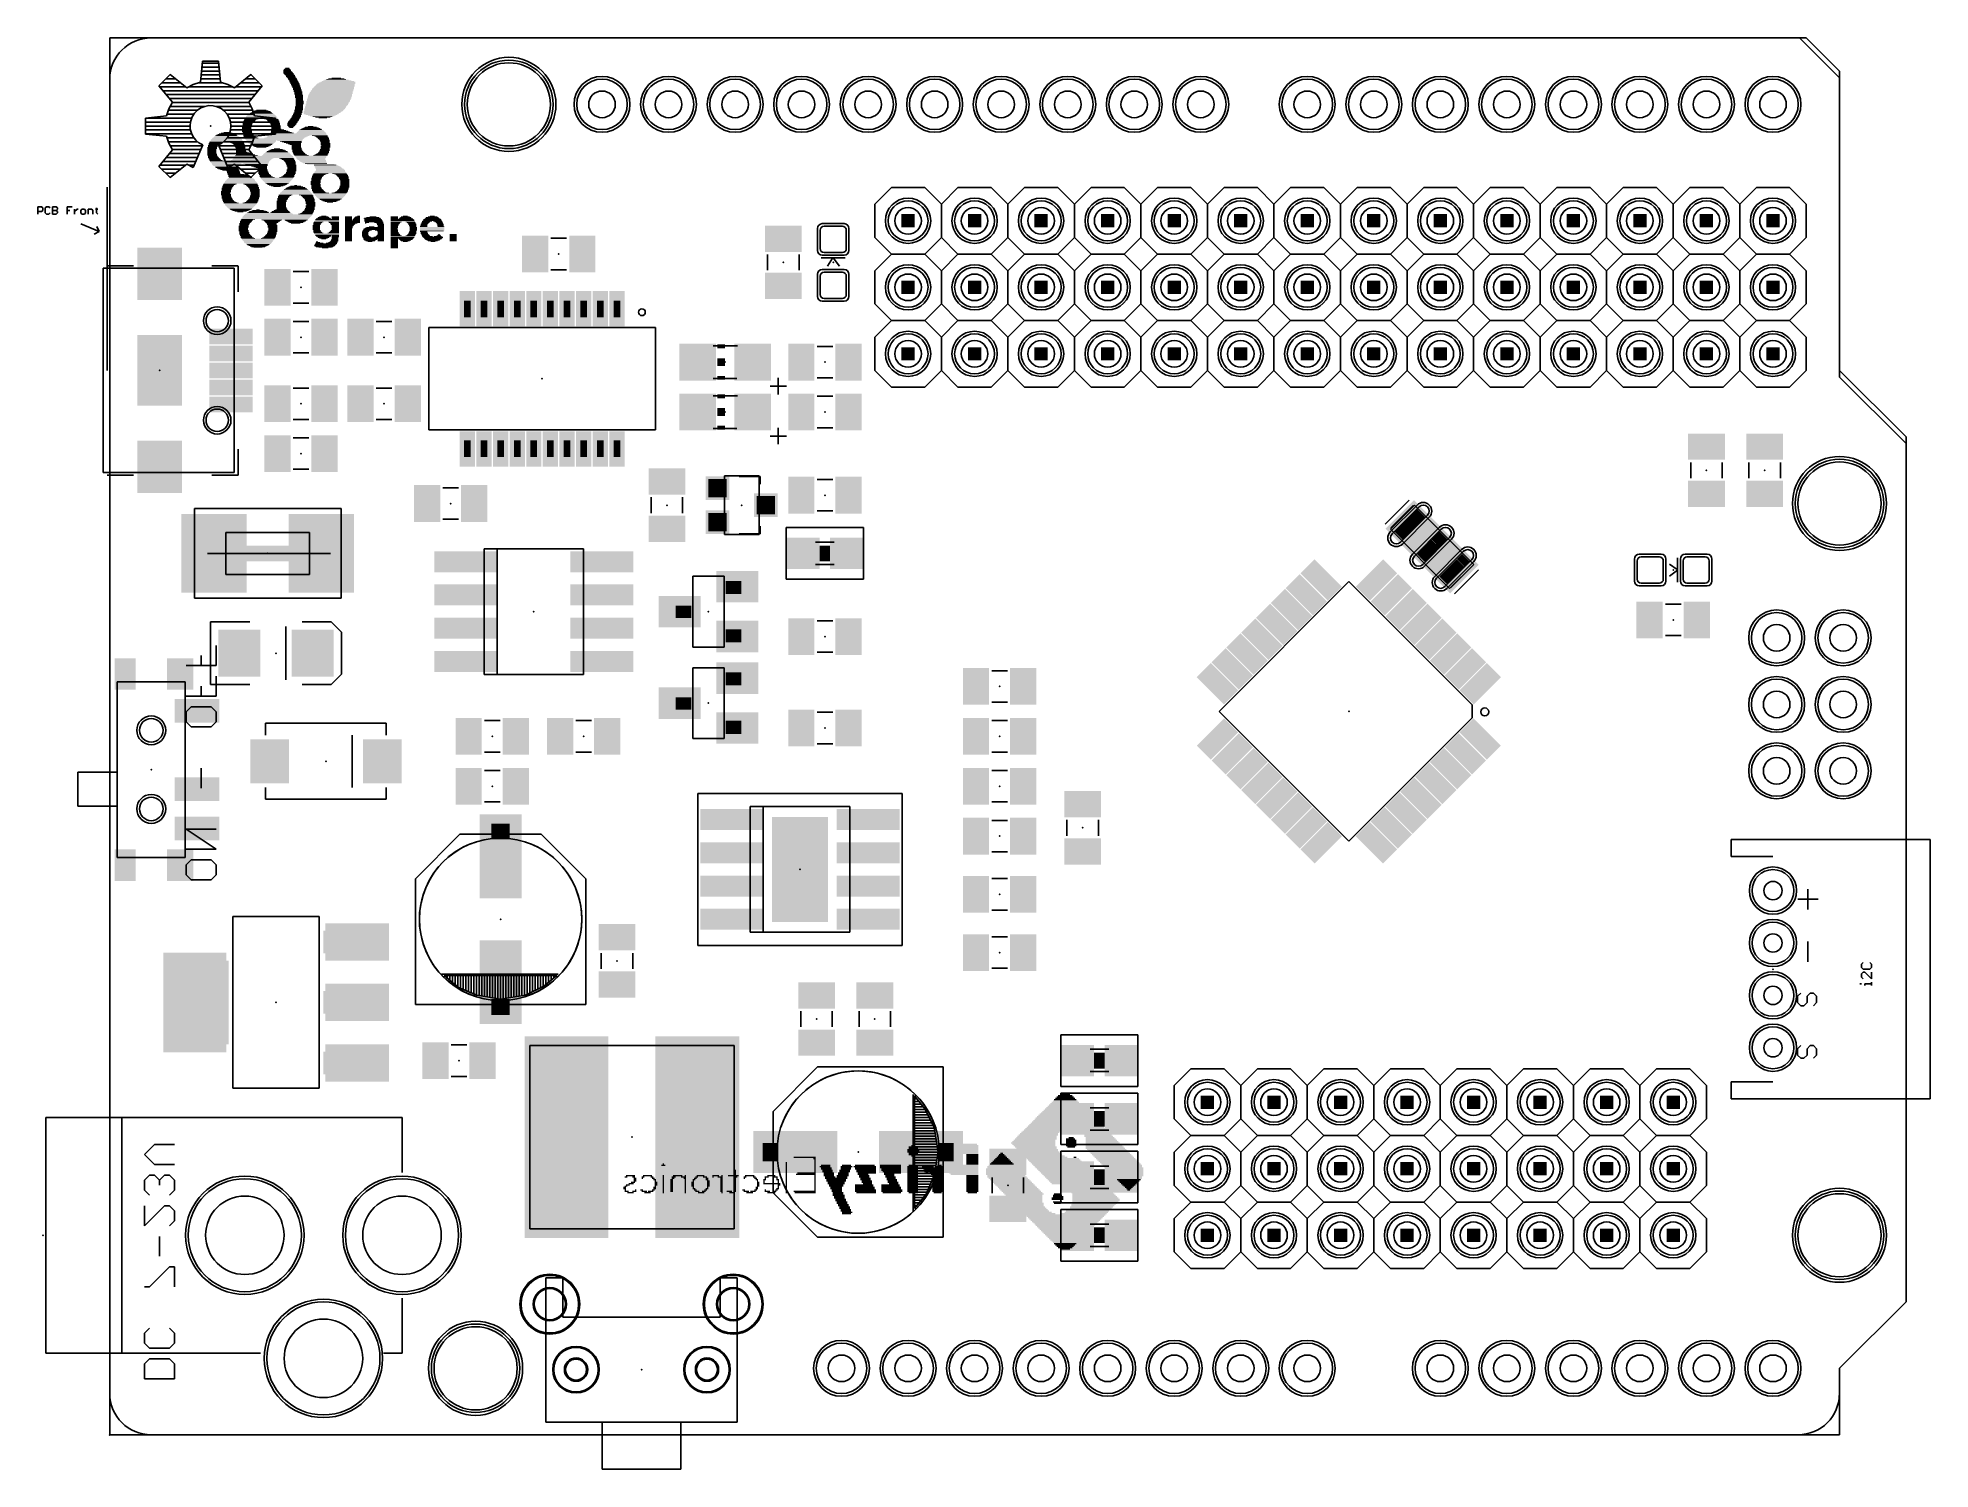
# Model space of a CAD drawing. Extents: x 45.5 to 117.8, y 20.3 to 74.9.
import ezdxf

# ---------------------------------------------------------------- set-up
doc = ezdxf.new("R2010")
doc.units = 0
for name, color, linetype in [('17', 82, 'CONTINUOUS'), ('20', 7, 'CONTINUOUS'), ('200', 175, 'CONTINUOUS'), ('21', 253, 'CONTINUOUS'), ('22', 253, 'CONTINUOUS'), ('23', 7, 'CONTINUOUS'), ('24', 7, 'CONTINUOUS'), ('26', 253, 'CONTINUOUS'), ('27', 253, 'CONTINUOUS'), ('29', 253, 'CONTINUOUS'), ('30', 253, 'CONTINUOUS'), ('31', 253, 'CONTINUOUS'), ('35', 253, 'CONTINUOUS'), ('39', 22, 'CONTINUOUS'), ('41', 22, 'CONTINUOUS'), ('44', 253, 'CONTINUOUS'), ('49', 253, 'CONTINUOUS'), ('51', 253, 'CONTINUOUS')]:
    doc.layers.add(name, color=color, linetype=linetype)

# ---------------------------------------------------------------- blocks, each defined once
blk = doc.blocks.new('RECT')
blk.add_solid([(-0.5, -0.5), (0.5, -0.5), (-0.5, 0.5), (0.5, 0.5)])
blk = doc.blocks.new('RECT192512X192512R30')
blk.add_lwpolyline([(0.6016, -0.4211), (0.6016, 0.4211, 0.4142), (0.4211, 0.6016), (-0.4211, 0.6016, 0.4142), (-0.6016, 0.4211), (-0.6016, -0.4211, 0.4142), (-0.4211, -0.6016), (0.4211, -0.6016, 0.4142)], format="xyb", close=True)
blk = doc.blocks.new('RECT160000X160000R30')
blk.add_lwpolyline([(0.5, -0.35), (0.5, 0.35, 0.4142), (0.35, 0.5), (-0.35, 0.5, 0.4142), (-0.5, 0.35), (-0.5, -0.35, 0.4142), (-0.35, -0.5), (0.35, -0.5, 0.4142)], format="xyb", close=True)
blk = doc.blocks.new('ROUNDP')
blk.add_circle((0, 0), 0.5)
blk = doc.blocks.new('RECT104512X337312R100')
blk.add_lwpolyline([(0.3266, -0.7275), (0.3266, 0.7275, 0.4142), (0, 1.0541), (0, 1.0541, 0.4142), (-0.3266, 0.7275), (-0.3266, -0.7275, 0.4142), (0, -1.0541), (0, -1.0541, 0.4142)], format="xyb", close=True)
blk = doc.blocks.new('RECT72000X304800R100')
blk.add_lwpolyline([(0.225, -0.7275), (0.225, 0.7275, 0.4142), (0, 0.9525), (0, 0.9525, 0.4142), (-0.225, 0.7275), (-0.225, -0.7275, 0.4142), (0, -0.9525), (0, -0.9525, 0.4142)], format="xyb", close=True)

msp = doc.modelspace()

# ---------------------------------------------------------------- linework, layer by layer
at = {"layer": '20'}
for p, q in [((49.8475, 74.93), (113.03, 74.93)), ((113.03, 74.93), (114.3, 73.66)), ((48.26, 23.1775), (48.26, 73.3425)), ((114.3, 73.66), (114.3, 62.23)), ((114.3, 62.23), (116.84, 59.69)), ((116.84, 59.69), (116.84, 26.67)), ((116.84, 26.67), (114.3, 24.13)), ((114.3, 24.13), (114.3, 23.1775)), ((112.7125, 21.59), (49.8475, 21.59))]:
    msp.add_line(p, q, dxfattribs=at)
for centre, radius in [((63.5, 72.39), 1.5875), ((52.365, 64.13), 0.425), ((52.365, 60.33), 0.425), ((114.3, 57.15), 1.5875), ((49.8475, 48.49), 0.45), ((49.8475, 45.49), 0.45), ((114.3, 29.21), 1.5875), ((62.23, 24.13), 1.5875)]:
    msp.add_circle(centre, radius, dxfattribs=at)
for centre, start, end in [((49.8475, 73.3425), 90, 180), ((49.8475, 23.1775), 180, 270), ((112.7125, 23.1775), 270, 0)]:
    msp.add_arc(centre, 1.5875, start, end, dxfattribs=at)
at = {"layer": '21'}
for p, q in [((77.47, 68.58), (78.105, 69.215)), ((78.105, 69.215), (79.375, 69.215)), ((79.375, 69.215), (80.01, 68.58)), ((80.01, 68.58), (80.645, 69.215)), ((80.645, 69.215), (81.915, 69.215)), ((81.915, 69.215), (82.55, 68.58)), ((82.55, 68.58), (83.185, 69.215)), ((83.185, 69.215), (84.455, 69.215)), ((84.455, 69.215), (85.09, 68.58)), ((85.09, 68.58), (85.725, 69.215)), ((85.725, 69.215), (86.995, 69.215)), ((86.995, 69.215), (87.63, 68.58)), ((87.63, 68.58), (88.265, 69.215)), ((88.265, 69.215), (89.535, 69.215)), ((89.535, 69.215), (90.17, 68.58)), ((90.17, 68.58), (90.805, 69.215)), ((90.805, 69.215), (92.075, 69.215)), ((92.075, 69.215), (92.71, 68.58)), ((92.71, 68.58), (93.345, 69.215)), ((93.345, 69.215), (94.615, 69.215)), ((94.615, 69.215), (95.25, 68.58)), ((95.25, 68.58), (95.885, 69.215)), ((95.885, 69.215), (97.155, 69.215)), ((97.155, 69.215), (97.79, 68.58)), ((97.79, 68.58), (98.425, 69.215)), ((98.425, 69.215), (99.695, 69.215)), ((99.695, 69.215), (100.33, 68.58)), ((100.33, 68.58), (100.965, 69.215)), ((100.965, 69.215), (102.235, 69.215)), ((102.235, 69.215), (102.87, 68.58)), ((102.87, 68.58), (103.505, 69.215)), ((103.505, 69.215), (104.775, 69.215)), ((104.775, 69.215), (105.41, 68.58)), ((105.41, 68.58), (106.045, 69.215)), ((106.045, 69.215), (107.315, 69.215)), ((107.315, 69.215), (107.95, 68.58)), ((107.95, 68.58), (108.585, 69.215)), ((108.585, 69.215), (109.855, 69.215)), ((109.855, 69.215), (110.49, 68.58)), ((110.49, 68.58), (111.125, 69.215)), ((111.125, 69.215), (112.395, 69.215)), ((112.395, 69.215), (113.03, 68.58)), ((77.47, 67.31), (77.47, 68.58)), ((80.01, 67.31), (80.01, 68.58)), ((80.01, 68.58), (80.01, 67.31)), ((82.55, 67.31), (82.55, 68.58)), ((82.55, 68.58), (82.55, 67.31)), ((85.09, 67.31), (85.09, 68.58)), ((85.09, 68.58), (85.09, 67.31)), ((87.63, 68.58), (87.63, 67.31)), ((87.63, 67.31), (87.63, 68.58)), ((90.17, 67.31), (90.17, 68.58)), ((90.17, 68.58), (90.17, 67.31)), ((92.71, 67.31), (92.71, 68.58)), ((92.71, 68.58), (92.71, 67.31)), ((95.25, 67.31), (95.25, 68.58)), ((95.25, 68.58), (95.25, 67.31)), ((97.79, 67.31), (97.79, 68.58)), ((97.79, 68.58), (97.79, 67.31)), ((100.33, 68.58), (100.33, 67.31)), ((100.33, 67.31), (100.33, 68.58)), ((102.87, 67.31), (102.87, 68.58)), ((102.87, 68.58), (102.87, 67.31)), ((105.41, 67.31), (105.41, 68.58)), ((105.41, 68.58), (105.41, 67.31)), ((107.95, 67.31), (107.95, 68.58)), ((107.95, 68.58), (107.95, 67.31)), ((110.49, 67.31), (110.49, 68.58)), ((110.49, 68.58), (110.49, 67.31)), ((113.03, 68.58), (113.03, 67.31)), ((65.105, 67.275), (65.705, 67.275)), ((78.105, 66.675), (77.47, 67.31)), ((80.01, 67.31), (79.375, 66.675)), ((80.645, 66.675), (80.01, 67.31)), ((82.55, 67.31), (81.915, 66.675)), ((83.185, 66.675), (82.55, 67.31)), ((85.09, 67.31), (84.455, 66.675)), ((85.725, 66.675), (85.09, 67.31)), ((87.63, 67.31), (86.995, 66.675)), ((88.265, 66.675), (87.63, 67.31)), ((90.17, 67.31), (89.535, 66.675)), ((90.805, 66.675), (90.17, 67.31)), ((92.71, 67.31), (92.075, 66.675)), ((93.345, 66.675), (92.71, 67.31)), ((95.25, 67.31), (94.615, 66.675)), ((95.885, 66.675), (95.25, 67.31)), ((97.79, 67.31), (97.155, 66.675)), ((98.425, 66.675), (97.79, 67.31)), ((100.33, 67.31), (99.695, 66.675)), ((100.965, 66.675), (100.33, 67.31)), ((102.87, 67.31), (102.235, 66.675)), ((103.505, 66.675), (102.87, 67.31)), ((105.41, 67.31), (104.775, 66.675)), ((106.045, 66.675), (105.41, 67.31)), ((107.95, 67.31), (107.315, 66.675)), ((108.585, 66.675), (107.95, 67.31)), ((110.49, 67.31), (109.855, 66.675)), ((111.125, 66.675), (110.49, 67.31)), ((113.03, 67.31), (112.395, 66.675)), ((73.3775, 66.0575), (73.3775, 66.6575)), ((74.5775, 66.0575), (74.5775, 66.6575)), ((75.4225, 66.5275), (75.8825, 66.5275)), ((75.8571, 66.5121), (75.6641, 66.2175)), ((76.3425, 66.5275), (75.8825, 66.5275)), ((75.8825, 66.5275), (76.1163, 66.2175)), ((77.47, 66.04), (78.105, 66.675)), ((78.105, 66.675), (79.375, 66.675)), ((79.375, 66.675), (80.01, 66.04)), ((80.01, 66.04), (80.645, 66.675)), ((80.645, 66.675), (81.915, 66.675)), ((81.915, 66.675), (82.55, 66.04)), ((82.55, 66.04), (83.185, 66.675)), ((83.185, 66.675), (84.455, 66.675)), ((84.455, 66.675), (85.09, 66.04)), ((85.09, 66.04), (85.725, 66.675)), ((85.725, 66.675), (86.995, 66.675)), ((86.995, 66.675), (87.63, 66.04)), ((87.63, 66.04), (88.265, 66.675)), ((88.265, 66.675), (89.535, 66.675)), ((89.535, 66.675), (90.17, 66.04)), ((90.17, 66.04), (90.805, 66.675)), ((90.805, 66.675), (92.075, 66.675)), ((92.075, 66.675), (92.71, 66.04)), ((92.71, 66.04), (93.345, 66.675)), ((93.345, 66.675), (94.615, 66.675)), ((94.615, 66.675), (95.25, 66.04)), ((95.25, 66.04), (95.885, 66.675)), ((95.885, 66.675), (97.155, 66.675)), ((97.155, 66.675), (97.79, 66.04)), ((97.79, 66.04), (98.425, 66.675)), ((98.425, 66.675), (99.695, 66.675)), ((99.695, 66.675), (100.33, 66.04)), ((100.33, 66.04), (100.965, 66.675)), ((100.965, 66.675), (102.235, 66.675)), ((102.235, 66.675), (102.87, 66.04)), ((102.87, 66.04), (103.505, 66.675)), ((103.505, 66.675), (104.775, 66.675)), ((104.775, 66.675), (105.41, 66.04)), ((105.41, 66.04), (106.045, 66.675)), ((106.045, 66.675), (107.315, 66.675)), ((107.315, 66.675), (107.95, 66.04)), ((107.95, 66.04), (108.585, 66.675)), ((108.585, 66.675), (109.855, 66.675)), ((109.855, 66.675), (110.49, 66.04)), ((110.49, 66.04), (111.125, 66.675)), ((111.125, 66.675), (112.395, 66.675)), ((112.395, 66.675), (113.03, 66.04)), ((49.165, 66.23), (48.165, 66.23)), ((52.165, 66.2229), (52.165, 66.23)), ((53.147, 66.2229), (52.165, 66.2229)), ((53.165, 66.23), (53.165, 65.23)), ((55.2625, 66.005), (55.8625, 66.005)), ((65.105, 66.075), (65.705, 66.075)), ((77.47, 64.77), (77.47, 66.04)), ((80.01, 64.77), (80.01, 66.04)), ((80.01, 66.04), (80.01, 64.77)), ((82.55, 64.77), (82.55, 66.04)), ((82.55, 66.04), (82.55, 64.77)), ((85.09, 64.77), (85.09, 66.04)), ((85.09, 66.04), (85.09, 64.77)), ((87.63, 66.04), (87.63, 64.77)), ((87.63, 64.77), (87.63, 66.04)), ((90.17, 64.77), (90.17, 66.04)), ((90.17, 66.04), (90.17, 64.77)), ((92.71, 64.77), (92.71, 66.04)), ((92.71, 66.04), (92.71, 64.77)), ((95.25, 64.77), (95.25, 66.04)), ((95.25, 66.04), (95.25, 64.77)), ((97.79, 64.77), (97.79, 66.04)), ((97.79, 66.04), (97.79, 64.77)), ((100.33, 66.04), (100.33, 64.77)), ((100.33, 64.77), (100.33, 66.04)), ((102.87, 64.77), (102.87, 66.04)), ((102.87, 66.04), (102.87, 64.77)), ((105.41, 64.77), (105.41, 66.04)), ((105.41, 66.04), (105.41, 64.77)), ((107.95, 64.77), (107.95, 66.04)), ((107.95, 66.04), (107.95, 64.77)), ((110.49, 64.77), (110.49, 66.04)), ((110.49, 66.04), (110.49, 64.77)), ((113.03, 66.04), (113.03, 64.77)), ((55.2625, 64.805), (55.8625, 64.805)), ((78.105, 64.135), (77.47, 64.77)), ((80.01, 64.77), (79.375, 64.135)), ((80.645, 64.135), (80.01, 64.77)), ((82.55, 64.77), (81.915, 64.135)), ((83.185, 64.135), (82.55, 64.77)), ((85.09, 64.77), (84.455, 64.135)), ((85.725, 64.135), (85.09, 64.77)), ((87.63, 64.77), (86.995, 64.135)), ((88.265, 64.135), (87.63, 64.77)), ((90.17, 64.77), (89.535, 64.135)), ((90.805, 64.135), (90.17, 64.77)), ((92.71, 64.77), (92.075, 64.135)), ((93.345, 64.135), (92.71, 64.77)), ((95.25, 64.77), (94.615, 64.135)), ((95.885, 64.135), (95.25, 64.77)), ((97.79, 64.77), (97.155, 64.135)), ((98.425, 64.135), (97.79, 64.77)), ((100.33, 64.77), (99.695, 64.135)), ((100.965, 64.135), (100.33, 64.77)), ((102.87, 64.77), (102.235, 64.135)), ((103.505, 64.135), (102.87, 64.77)), ((105.41, 64.77), (104.775, 64.135)), ((106.045, 64.135), (105.41, 64.77)), ((107.95, 64.77), (107.315, 64.135)), ((108.585, 64.135), (107.95, 64.77)), ((110.49, 64.77), (109.855, 64.135)), ((111.125, 64.135), (110.49, 64.77)), ((113.03, 64.77), (112.395, 64.135)), ((55.2625, 64.1), (55.8625, 64.1)), ((59.0375, 64.1), (58.4375, 64.1)), ((69.1007, 63.8683), (60.4393, 63.8683)), ((60.4393, 63.8683), (60.4393, 59.9567)), ((69.1007, 59.9567), (69.1007, 63.8683)), ((77.47, 63.5), (78.105, 64.135)), ((78.105, 64.135), (79.375, 64.135)), ((79.375, 64.135), (80.01, 63.5)), ((80.01, 63.5), (80.645, 64.135)), ((80.645, 64.135), (81.915, 64.135)), ((81.915, 64.135), (82.55, 63.5)), ((82.55, 63.5), (83.185, 64.135)), ((83.185, 64.135), (84.455, 64.135)), ((84.455, 64.135), (85.09, 63.5)), ((85.09, 63.5), (85.725, 64.135)), ((85.725, 64.135), (86.995, 64.135)), ((86.995, 64.135), (87.63, 63.5)), ((87.63, 63.5), (88.265, 64.135)), ((88.265, 64.135), (89.535, 64.135)), ((89.535, 64.135), (90.17, 63.5)), ((90.17, 63.5), (90.805, 64.135)), ((90.805, 64.135), (92.075, 64.135)), ((92.075, 64.135), (92.71, 63.5)), ((92.71, 63.5), (93.345, 64.135)), ((93.345, 64.135), (94.615, 64.135)), ((94.615, 64.135), (95.25, 63.5)), ((95.25, 63.5), (95.885, 64.135)), ((95.885, 64.135), (97.155, 64.135)), ((97.155, 64.135), (97.79, 63.5)), ((97.79, 63.5), (98.425, 64.135)), ((98.425, 64.135), (99.695, 64.135)), ((99.695, 64.135), (100.33, 63.5)), ((100.33, 63.5), (100.965, 64.135)), ((100.965, 64.135), (102.235, 64.135)), ((102.235, 64.135), (102.87, 63.5)), ((102.87, 63.5), (103.505, 64.135)), ((103.505, 64.135), (104.775, 64.135)), ((104.775, 64.135), (105.41, 63.5)), ((105.41, 63.5), (106.045, 64.135)), ((106.045, 64.135), (107.315, 64.135)), ((107.315, 64.135), (107.95, 63.5)), ((107.95, 63.5), (108.585, 64.135)), ((108.585, 64.135), (109.855, 64.135)), ((109.855, 64.135), (110.49, 63.5)), ((110.49, 63.5), (111.125, 64.135)), ((111.125, 64.135), (112.395, 64.135)), ((112.395, 64.135), (113.03, 63.5)), ((55.2625, 62.9), (55.8625, 62.9)), ((59.0375, 62.9), (58.4375, 62.9)), ((75.865, 63.1475), (75.265, 63.1475)), ((77.47, 62.23), (77.47, 63.5)), ((80.01, 62.23), (80.01, 63.5)), ((80.01, 63.5), (80.01, 62.23)), ((82.55, 62.23), (82.55, 63.5)), ((82.55, 63.5), (82.55, 62.23)), ((85.09, 62.23), (85.09, 63.5)), ((85.09, 63.5), (85.09, 62.23)), ((87.63, 63.5), (87.63, 62.23)), ((87.63, 62.23), (87.63, 63.5)), ((90.17, 62.23), (90.17, 63.5)), ((90.17, 63.5), (90.17, 62.23)), ((92.71, 62.23), (92.71, 63.5)), ((92.71, 63.5), (92.71, 62.23)), ((95.25, 62.23), (95.25, 63.5)), ((95.25, 63.5), (95.25, 62.23)), ((97.79, 62.23), (97.79, 63.5)), ((97.79, 63.5), (97.79, 62.23)), ((100.33, 63.5), (100.33, 62.23)), ((100.33, 62.23), (100.33, 63.5)), ((102.87, 62.23), (102.87, 63.5)), ((102.87, 63.5), (102.87, 62.23)), ((105.41, 62.23), (105.41, 63.5)), ((105.41, 63.5), (105.41, 62.23)), ((107.95, 62.23), (107.95, 63.5)), ((107.95, 63.5), (107.95, 62.23)), ((110.49, 62.23), (110.49, 63.5)), ((110.49, 63.5), (110.49, 62.23)), ((113.03, 63.5), (113.03, 62.23)), ((77.47, 62.23), (78.105, 61.595)), ((79.375, 61.595), (80.01, 62.23)), ((80.01, 62.23), (80.645, 61.595)), ((81.915, 61.595), (82.55, 62.23)), ((82.55, 62.23), (83.185, 61.595)), ((84.455, 61.595), (85.09, 62.23)), ((85.09, 62.23), (85.725, 61.595)), ((86.995, 61.595), (87.63, 62.23)), ((87.63, 62.23), (88.265, 61.595)), ((89.535, 61.595), (90.17, 62.23)), ((90.17, 62.23), (90.805, 61.595)), ((92.075, 61.595), (92.71, 62.23)), ((92.71, 62.23), (93.345, 61.595)), ((94.615, 61.595), (95.25, 62.23)), ((95.25, 62.23), (95.885, 61.595)), ((97.155, 61.595), (97.79, 62.23)), ((97.79, 62.23), (98.425, 61.595)), ((99.695, 61.595), (100.33, 62.23)), ((100.33, 62.23), (100.965, 61.595)), ((102.235, 61.595), (102.87, 62.23)), ((102.87, 62.23), (103.505, 61.595)), ((104.775, 61.595), (105.41, 62.23)), ((105.41, 62.23), (106.045, 61.595)), ((107.315, 61.595), (107.95, 62.23)), ((107.95, 62.23), (108.585, 61.595)), ((109.855, 61.595), (110.49, 62.23)), ((110.49, 62.23), (111.125, 61.595)), ((112.395, 61.595), (113.03, 62.23)), ((55.2625, 61.56), (55.8625, 61.56)), ((59.0375, 61.56), (58.4375, 61.56)), ((73.4731, 61.6291), (74.1001, 61.6291)), ((73.7866, 61.3156), (73.7866, 61.9427)), ((75.865, 61.9475), (75.265, 61.9475)), ((78.105, 61.595), (79.375, 61.595)), ((80.645, 61.595), (81.915, 61.595)), ((83.185, 61.595), (84.455, 61.595)), ((85.725, 61.595), (86.995, 61.595)), ((88.265, 61.595), (89.535, 61.595)), ((90.805, 61.595), (92.075, 61.595)), ((93.345, 61.595), (94.615, 61.595)), ((95.885, 61.595), (97.155, 61.595)), ((98.425, 61.595), (99.695, 61.595)), ((100.965, 61.595), (102.235, 61.595)), ((103.505, 61.595), (104.775, 61.595)), ((106.045, 61.595), (107.315, 61.595)), ((108.585, 61.595), (109.855, 61.595)), ((111.125, 61.595), (112.395, 61.595)), ((75.865, 61.2425), (75.265, 61.2425)), ((55.2625, 60.36), (55.8625, 60.36)), ((59.0375, 60.36), (58.4375, 60.36)), ((73.7866, 59.4106), (73.7866, 60.0377)), ((75.865, 60.0425), (75.265, 60.0425)), ((55.2625, 59.655), (55.8625, 59.655)), ((60.4393, 59.9567), (69.1007, 59.9567)), ((73.4731, 59.7241), (74.1001, 59.7241)), ((53.165, 58.23), (53.165, 59.23)), ((108.62, 58.12), (108.62, 58.72)), ((109.82, 58.12), (109.82, 58.72)), ((110.8425, 58.12), (110.8425, 58.72)), ((112.0425, 58.12), (112.0425, 58.72)), ((49.165, 58.23), (48.165, 58.23)), ((52.165, 58.23), (53.165, 58.23)), ((55.2625, 58.455), (55.8625, 58.455)), ((73.09, 58.1865), (72.29, 58.1865)), ((73.09, 57.8865), (73.09, 58.1865)), ((75.865, 58.0675), (75.265, 58.0675)), ((60.9775, 57.75), (61.5775, 57.75)), ((68.9325, 57.3865), (68.9325, 56.7865)), ((70.1325, 57.3865), (70.1325, 56.7865)), ((96.9526, 56.3553), (97.8719, 57.2745)), ((51.4921, 56.9563), (57.0929, 56.9563)), ((60.9775, 56.55), (61.5775, 56.55)), ((75.865, 56.8675), (75.265, 56.8675)), ((52.6925, 56.045), (55.8925, 56.045)), ((73.09, 55.9865), (72.29, 55.9865)), ((73.09, 56.2865), (73.09, 55.9865)), ((75.565, 55.2755), (75.565, 55.2145)), ((108.12, 55.07), (108.12, 54.61)), ((55.8925, 54.445), (52.6925, 54.445)), ((70.517, 54.3745), (71.723, 54.3745)), ((70.517, 51.6705), (70.517, 54.3745)), ((71.723, 54.3745), (71.723, 51.6705)), ((100.5234, 54.623), (99.6042, 53.7037)), ((108.1046, 54.6354), (107.81, 54.8284)), ((108.12, 54.61), (107.81, 54.3762)), ((108.12, 54.15), (108.12, 54.61)), ((57.0929, 53.5337), (51.4921, 53.5337)), ((90.6107, 49.2125), (95.5675, 54.1693)), ((95.5675, 54.1693), (100.2733, 49.4635)), ((107.65, 53.305), (108.25, 53.305)), ((52.11, 50.235), (52.11, 52.635)), ((52.11, 52.635), (53.61, 52.635)), ((54.991, 52.451), (54.991, 50.419)), ((56.71, 52.635), (55.61, 52.635)), ((57.11, 52.235), (56.71, 52.635)), ((57.11, 50.635), (57.11, 52.235)), ((75.865, 52.67), (75.265, 52.67)), ((107.65, 52.105), (108.25, 52.105)), ((71.723, 51.6705), (70.517, 51.6705)), ((75.865, 51.47), (75.265, 51.47)), ((56.71, 50.235), (57.11, 50.635)), ((70.517, 50.882), (71.723, 50.882)), ((70.517, 48.178), (70.517, 50.882)), ((71.723, 50.882), (71.723, 48.178)), ((82.5325, 50.765), (81.9325, 50.765)), ((49.5475, 50.34), (50.1475, 50.34)), ((53.61, 50.235), (52.11, 50.235)), ((55.61, 50.235), (56.71, 50.235)), ((48.5475, 49.69), (48.5475, 44.29)), ((75.865, 49.1775), (75.265, 49.1775)), ((82.5325, 49.565), (81.9325, 49.565)), ((95.5675, 44.2557), (90.6107, 49.2125)), ((100.2733, 48.9615), (100.2733, 49.4635)), ((51.1475, 48.49), (51.1475, 46.99)), ((54.215, 48.3075), (54.215, 48.7575)), ((54.215, 48.7575), (58.815, 48.7575)), ((58.815, 48.7575), (58.815, 48.3075)), ((63.165, 48.86), (62.565, 48.86)), ((66.6575, 48.86), (66.0575, 48.86)), ((82.5325, 48.86), (81.9325, 48.86)), ((100.2733, 48.9615), (95.5675, 44.2557)), ((57.515, 48.3075), (57.515, 46.3075)), ((71.723, 48.178), (70.517, 48.178)), ((75.865, 47.9775), (75.265, 47.9775)), ((63.165, 47.66), (62.565, 47.66)), ((66.6575, 47.66), (66.0575, 47.66)), ((82.5325, 47.66), (81.9325, 47.66)), ((54.215, 45.8575), (54.215, 46.3075)), ((58.815, 46.3075), (58.815, 45.8575)), ((63.165, 46.955), (62.565, 46.955)), ((82.5325, 46.955), (81.9325, 46.955)), ((58.815, 45.8575), (54.215, 45.8575)), ((63.165, 45.755), (62.565, 45.755)), ((82.5325, 45.755), (81.9325, 45.755)), ((82.5325, 45.05), (81.9325, 45.05)), ((84.8075, 44.4675), (84.8075, 45.0675)), ((86.0075, 44.4675), (86.0075, 45.0675)), ((59.9325, 42.825), (61.6325, 44.525)), ((61.6325, 44.525), (62.2325, 44.525)), ((64.1325, 44.525), (64.7325, 44.525)), ((64.7325, 44.525), (66.4325, 42.825)), ((110.16, 44.32), (117.76, 44.32)), ((110.16, 44.32), (110.16, 43.67)), ((117.76, 44.32), (117.76, 34.42)), ((49.5475, 43.64), (50.1475, 43.64)), ((82.5325, 43.85), (81.9325, 43.85)), ((110.16, 43.67), (111.76, 43.67)), ((59.9325, 38.025), (59.9325, 42.825)), ((66.4325, 42.825), (66.4325, 38.025)), ((81.9325, 42.8275), (82.5325, 42.8275)), ((52.959, 41.3766), (56.261, 41.3766)), ((52.959, 34.8234), (52.959, 41.3766)), ((56.261, 41.3766), (56.261, 34.8234)), ((81.9325, 41.6275), (82.5325, 41.6275)), ((82.5325, 40.605), (81.9325, 40.605)), ((67.0275, 39.9875), (67.0275, 39.3875)), ((68.2275, 39.9875), (68.2275, 39.3875)), ((82.5325, 39.405), (81.9325, 39.405)), ((62.2325, 38.025), (59.9325, 38.025)), ((66.4325, 38.025), (64.1325, 38.025)), ((74.6475, 37.765), (74.6475, 37.165)), ((75.8475, 37.765), (75.8475, 37.165)), ((76.87, 37.165), (76.87, 37.765)), ((78.07, 37.165), (78.07, 37.765)), ((61.295, 36.4775), (61.895, 36.4775)), ((68.999, 36.4565), (67.399, 36.4565)), ((73.585, 33.935), (75.285, 35.635)), ((75.285, 35.635), (80.085, 35.635)), ((80.085, 35.635), (80.085, 33.335)), ((86.0425, 35.908), (86.0425, 35.847)), ((89.535, 35.56), (88.9, 34.925)), ((90.805, 35.56), (89.535, 35.56)), ((91.44, 34.925), (90.805, 35.56)), ((92.075, 35.56), (91.44, 34.925)), ((93.345, 35.56), (92.075, 35.56)), ((93.98, 34.925), (93.345, 35.56)), ((94.615, 35.56), (93.98, 34.925)), ((95.885, 35.56), (94.615, 35.56)), ((96.52, 34.925), (95.885, 35.56)), ((97.155, 35.56), (96.52, 34.925)), ((98.425, 35.56), (97.155, 35.56)), ((99.06, 34.925), (98.425, 35.56)), ((99.695, 35.56), (99.06, 34.925)), ((100.965, 35.56), (99.695, 35.56)), ((101.6, 34.925), (100.965, 35.56)), ((102.235, 35.56), (101.6, 34.925)), ((103.505, 35.56), (102.235, 35.56)), ((104.14, 34.925), (103.505, 35.56)), ((104.775, 35.56), (104.14, 34.925)), ((106.045, 35.56), (104.775, 35.56)), ((106.68, 34.925), (106.045, 35.56)), ((107.315, 35.56), (106.68, 34.925)), ((108.585, 35.56), (107.315, 35.56)), ((109.22, 34.925), (108.585, 35.56)), ((56.261, 34.8234), (52.959, 34.8234)), ((61.295, 35.2775), (61.895, 35.2775)), ((88.9, 33.655), (88.9, 34.925)), ((91.44, 34.925), (91.44, 33.655)), ((91.44, 33.655), (91.44, 34.925)), ((93.98, 34.925), (93.98, 33.655)), ((93.98, 33.655), (93.98, 34.925)), ((96.52, 34.925), (96.52, 33.655)), ((96.52, 33.655), (96.52, 34.925)), ((99.06, 33.655), (99.06, 34.925)), ((99.06, 34.925), (99.06, 33.655)), ((101.6, 34.925), (101.6, 33.655)), ((101.6, 33.655), (101.6, 34.925)), ((104.14, 33.655), (104.14, 34.925)), ((104.14, 34.925), (104.14, 33.655)), ((106.68, 33.655), (106.68, 34.925)), ((106.68, 34.925), (106.68, 33.655)), ((109.22, 34.925), (109.22, 33.655)), ((110.16, 34.42), (110.16, 35.07)), ((110.16, 35.07), (111.76, 35.07)), ((117.76, 34.42), (110.16, 34.42)), ((48.72, 33.71), (59.42, 33.71)), ((48.72, 33.71), (48.72, 24.71)), ((59.42, 33.71), (59.42, 31.61)), ((73.585, 33.335), (73.585, 33.935)), ((86.0425, 33.6245), (86.0425, 33.6855)), ((89.535, 33.02), (88.9, 33.655)), ((91.44, 33.655), (90.805, 33.02)), ((92.075, 33.02), (91.44, 33.655)), ((93.98, 33.655), (93.345, 33.02)), ((94.615, 33.02), (93.98, 33.655)), ((96.52, 33.655), (95.885, 33.02)), ((97.155, 33.02), (96.52, 33.655)), ((99.06, 33.655), (98.425, 33.02)), ((99.695, 33.02), (99.06, 33.655)), ((101.6, 33.655), (100.965, 33.02)), ((102.235, 33.02), (101.6, 33.655)), ((104.14, 33.655), (103.505, 33.02)), ((104.775, 33.02), (104.14, 33.655)), ((106.68, 33.655), (106.045, 33.02)), ((107.315, 33.02), (106.68, 33.655)), ((109.22, 33.655), (108.585, 33.02)), ((88.9, 32.385), (89.535, 33.02)), ((90.805, 33.02), (89.535, 33.02)), ((90.805, 33.02), (91.44, 32.385)), ((91.44, 32.385), (92.075, 33.02)), ((93.345, 33.02), (92.075, 33.02)), ((93.345, 33.02), (93.98, 32.385)), ((93.98, 32.385), (94.615, 33.02)), ((95.885, 33.02), (94.615, 33.02)), ((95.885, 33.02), (96.52, 32.385)), ((96.52, 32.385), (97.155, 33.02)), ((98.425, 33.02), (97.155, 33.02)), ((98.425, 33.02), (99.06, 32.385)), ((99.06, 32.385), (99.695, 33.02)), ((100.965, 33.02), (99.695, 33.02)), ((100.965, 33.02), (101.6, 32.385)), ((101.6, 32.385), (102.235, 33.02)), ((103.505, 33.02), (102.235, 33.02)), ((103.505, 33.02), (104.14, 32.385)), ((104.14, 32.385), (104.775, 33.02)), ((106.045, 33.02), (104.775, 33.02)), ((106.045, 33.02), (106.68, 32.385)), ((106.68, 32.385), (107.315, 33.02)), ((108.585, 33.02), (107.315, 33.02)), ((108.585, 33.02), (109.22, 32.385)), ((88.9, 31.115), (88.9, 32.385)), ((91.44, 32.385), (91.44, 31.115)), ((91.44, 31.115), (91.44, 32.385)), ((93.98, 32.385), (93.98, 31.115)), ((93.98, 31.115), (93.98, 32.385)), ((96.52, 32.385), (96.52, 31.115)), ((96.52, 31.115), (96.52, 32.385)), ((99.06, 31.115), (99.06, 32.385)), ((99.06, 32.385), (99.06, 31.115)), ((101.6, 32.385), (101.6, 31.115)), ((101.6, 31.115), (101.6, 32.385)), ((104.14, 31.115), (104.14, 32.385)), ((104.14, 32.385), (104.14, 31.115)), ((106.68, 31.115), (106.68, 32.385)), ((106.68, 32.385), (106.68, 31.115)), ((109.22, 32.385), (109.22, 31.115)), ((73.585, 30.835), (73.585, 31.435)), ((80.085, 31.435), (80.085, 29.135)), ((81.95, 30.815), (81.95, 31.415)), ((83.15, 30.815), (83.15, 31.415)), ((86.0425, 31.402), (86.0425, 31.463)), ((89.535, 30.48), (88.9, 31.115)), ((91.44, 31.115), (90.805, 30.48)), ((92.075, 30.48), (91.44, 31.115)), ((93.98, 31.115), (93.345, 30.48)), ((94.615, 30.48), (93.98, 31.115)), ((96.52, 31.115), (95.885, 30.48)), ((97.155, 30.48), (96.52, 31.115)), ((99.06, 31.115), (98.425, 30.48)), ((99.695, 30.48), (99.06, 31.115)), ((101.6, 31.115), (100.965, 30.48)), ((102.235, 30.48), (101.6, 31.115)), ((104.14, 31.115), (103.505, 30.48)), ((104.775, 30.48), (104.14, 31.115)), ((106.68, 31.115), (106.045, 30.48)), ((107.315, 30.48), (106.68, 31.115)), ((109.22, 31.115), (108.585, 30.48)), ((75.285, 29.135), (73.585, 30.835)), ((88.9, 29.845), (89.535, 30.48)), ((90.805, 30.48), (89.535, 30.48)), ((90.805, 30.48), (91.44, 29.845)), ((91.44, 29.845), (92.075, 30.48)), ((93.345, 30.48), (92.075, 30.48)), ((93.345, 30.48), (93.98, 29.845)), ((93.98, 29.845), (94.615, 30.48)), ((95.885, 30.48), (94.615, 30.48)), ((95.885, 30.48), (96.52, 29.845)), ((96.52, 29.845), (97.155, 30.48)), ((98.425, 30.48), (97.155, 30.48)), ((98.425, 30.48), (99.06, 29.845)), ((99.06, 29.845), (99.695, 30.48)), ((100.965, 30.48), (99.695, 30.48)), ((100.965, 30.48), (101.6, 29.845)), ((101.6, 29.845), (102.235, 30.48)), ((103.505, 30.48), (102.235, 30.48)), ((103.505, 30.48), (104.14, 29.845)), ((104.14, 29.845), (104.775, 30.48)), ((106.045, 30.48), (104.775, 30.48)), ((106.045, 30.48), (106.68, 29.845)), ((106.68, 29.845), (107.315, 30.48)), ((108.585, 30.48), (107.315, 30.48)), ((108.585, 30.48), (109.22, 29.845)), ((88.9, 28.575), (88.9, 29.845)), ((91.44, 29.845), (91.44, 28.575)), ((91.44, 28.575), (91.44, 29.845)), ((93.98, 29.845), (93.98, 28.575)), ((93.98, 28.575), (93.98, 29.845)), ((96.52, 29.845), (96.52, 28.575)), ((96.52, 28.575), (96.52, 29.845)), ((99.06, 28.575), (99.06, 29.845)), ((99.06, 29.845), (99.06, 28.575)), ((101.6, 29.845), (101.6, 28.575)), ((101.6, 28.575), (101.6, 29.845)), ((104.14, 28.575), (104.14, 29.845)), ((104.14, 29.845), (104.14, 28.575)), ((106.68, 28.575), (106.68, 29.845)), ((106.68, 29.845), (106.68, 28.575)), ((109.22, 29.845), (109.22, 28.575)), ((67.399, 29.4565), (68.999, 29.4565)), ((80.085, 29.135), (75.285, 29.135)), ((86.0425, 29.1795), (86.0425, 29.2405)), ((89.535, 27.94), (88.9, 28.575)), ((91.44, 28.575), (90.805, 27.94)), ((92.075, 27.94), (91.44, 28.575)), ((93.98, 28.575), (93.345, 27.94)), ((94.615, 27.94), (93.98, 28.575)), ((96.52, 28.575), (95.885, 27.94)), ((97.155, 27.94), (96.52, 28.575)), ((99.06, 28.575), (98.425, 27.94)), ((99.695, 27.94), (99.06, 28.575)), ((101.6, 28.575), (100.965, 27.94)), ((102.235, 27.94), (101.6, 28.575)), ((104.14, 28.575), (103.505, 27.94)), ((104.775, 27.94), (104.14, 28.575)), ((106.68, 28.575), (106.045, 27.94)), ((107.315, 27.94), (106.68, 28.575)), ((109.22, 28.575), (108.585, 27.94)), ((90.805, 27.94), (89.535, 27.94)), ((93.345, 27.94), (92.075, 27.94)), ((95.885, 27.94), (94.615, 27.94)), ((98.425, 27.94), (97.155, 27.94)), ((100.965, 27.94), (99.695, 27.94)), ((103.505, 27.94), (102.235, 27.94)), ((106.045, 27.94), (104.775, 27.94)), ((108.585, 27.94), (107.315, 27.94)), ((59.42, 24.71), (59.42, 26.81)), ((70.5638, 26.0797), (66.5638, 26.0797)), ((48.72, 24.71), (54.02, 24.71)), ((59.42, 24.71), (58.72, 24.71)), ((64.9138, 25.0797), (64.9138, 22.0797)), ((72.2138, 22.0797), (72.2138, 25.0797)), ((64.9138, 22.0797), (72.2138, 22.0797))]:
    msp.add_line(p, q, dxfattribs=at)
for centre, radius in [((68.58, 64.4525), 0.1295), ((100.7581, 49.1945), 0.1524)]:
    msp.add_circle(centre, radius, dxfattribs=at)
for centre, start, end in [((63.1825, 41.275), 107.8503, 252.1497), ((63.1825, 41.275), 287.8503, 72.1497), ((76.835, 32.385), 17.8503, 162.1497), ((76.835, 32.385), 197.8503, 342.1497)]:
    msp.add_arc(centre, 3.0992, start, end, dxfattribs=at)
at = {"layer": '22'}
for p, q in [((51.7234, 73.2372), (51.8053, 74.0439)), ((52.4382, 73.8125), (51.7818, 73.8125)), ((52.423, 73.9625), (51.797, 73.9625)), ((51.8053, 74.0439), (52.4147, 74.0439)), ((52.4147, 74.0439), (52.4966, 73.2372)), ((50.14, 73.1017), (50.5708, 73.5325)), ((50.6524, 72.4733), (50.14, 73.1017)), ((51.1472, 73.0625), (50.172, 73.0625)), ((50.9632, 73.2125), (50.2508, 73.2125)), ((50.7793, 73.3625), (50.4008, 73.3625)), ((50.5953, 73.5125), (50.5508, 73.5125)), ((50.5708, 73.5325), (51.1992, 73.0201)), ((51.1992, 73.0201), (51.4523, 73.1504)), ((52.9385, 73.0625), (51.2815, 73.0625)), ((51.4523, 73.1504), (51.7234, 73.2372)), ((52.5738, 73.2125), (51.6462, 73.2125)), ((52.4839, 73.3625), (51.7361, 73.3625)), ((52.4687, 73.5125), (51.7513, 73.5125)), ((52.4534, 73.6625), (51.7666, 73.6625)), ((52.4966, 73.2372), (52.7677, 73.1504)), ((52.7677, 73.1504), (53.0208, 73.0201)), ((53.0208, 73.0201), (53.6492, 73.5325)), ((54.048, 73.0625), (53.0728, 73.0625)), ((53.9692, 73.2125), (53.2568, 73.2125)), ((53.8192, 73.3625), (53.4407, 73.3625)), ((54.08, 73.1017), (53.5676, 72.4733)), ((53.6692, 73.5125), (53.6247, 73.5125)), ((53.6492, 73.5325), (54.08, 73.1017)), ((53.9257, 72.9125), (50.2943, 72.9125)), ((53.8034, 72.7625), (50.4166, 72.7625)), ((50.5221, 72.2202), (50.6524, 72.4733)), ((53.6811, 72.6125), (50.5389, 72.6125)), ((51.8919, 72.3125), (50.5696, 72.3125)), ((53.5732, 72.4625), (50.6468, 72.4625)), ((51.745, 72.2533), (51.6116, 72.1641)), ((51.8937, 72.3133), (51.745, 72.2533)), ((52.0516, 72.3416), (51.8937, 72.3133)), ((52.212, 72.3371), (52.0516, 72.3416)), ((52.3681, 72.2999), (52.212, 72.3371)), ((53.6504, 72.3125), (52.3153, 72.3125)), ((52.5132, 72.2317), (52.3681, 72.2999)), ((53.5676, 72.4733), (53.6979, 72.2202)), ((49.6286, 71.8672), (50.4353, 71.9491)), ((49.6286, 71.2578), (49.6286, 71.8672)), ((51.3927, 71.8625), (49.6286, 71.8625)), ((51.347, 71.7125), (49.6286, 71.7125)), ((51.332, 71.5625), (49.6286, 71.5625)), ((50.4353, 71.9491), (50.5221, 72.2202)), ((51.4754, 72.0125), (50.4556, 72.0125)), ((51.61, 72.1625), (50.5036, 72.1625)), ((51.3554, 71.7647), (51.33, 71.6063)), ((51.33, 71.6063), (51.3375, 71.4461)), ((51.4126, 71.9146), (51.3554, 71.7647)), ((51.4992, 72.0496), (51.4126, 71.9146)), ((51.6116, 72.1641), (51.4992, 72.0496)), ((52.6414, 72.1352), (52.5132, 72.2317)), ((53.7164, 72.1625), (52.6052, 72.1625)), ((52.7472, 72.0146), (52.6414, 72.1352)), ((52.8261, 71.8749), (52.7472, 72.0146)), ((53.7644, 72.0125), (52.7484, 72.0125)), ((52.8748, 71.7221), (52.8261, 71.8749)), ((54.5914, 71.8625), (52.8301, 71.8625)), ((52.8913, 71.5625), (52.8748, 71.7221)), ((54.5914, 71.7125), (52.8758, 71.7125)), ((52.8763, 71.4101), (52.8913, 71.5625)), ((54.5914, 71.5625), (52.8913, 71.5625)), ((53.6979, 72.2202), (53.7847, 71.9491)), ((53.7847, 71.9491), (54.5914, 71.8672)), ((54.5914, 71.8672), (54.5914, 71.2578)), ((51.3461, 71.4125), (49.6286, 71.4125)), ((51.3914, 71.2625), (49.6286, 71.2625)), ((50.4353, 71.1759), (49.6286, 71.2578)), ((50.5221, 70.9048), (50.4353, 71.1759)), ((51.4753, 71.1125), (50.4556, 71.1125)), ((51.616, 70.9625), (50.5036, 70.9625)), ((50.6524, 70.6517), (50.5221, 70.9048)), ((51.7993, 70.8125), (50.5696, 70.8125)), ((51.3375, 71.4461), (51.3775, 71.2907)), ((51.3775, 71.2907), (51.4485, 71.1469)), ((51.4485, 71.1469), (51.5473, 71.0205)), ((51.811, 70.8407), (51.4522, 69.9745)), ((51.5473, 71.0205), (51.6699, 70.917)), ((51.6699, 70.917), (51.811, 70.8407)), ((52.409, 70.8407), (52.5441, 70.9129)), ((52.7678, 69.9745), (52.409, 70.8407)), ((53.6504, 70.8125), (52.4207, 70.8125)), ((52.5441, 70.9129), (52.6625, 71.01)), ((53.7164, 70.9625), (52.6045, 70.9625)), ((52.6625, 71.01), (52.7596, 71.1284)), ((53.7644, 71.1125), (52.7466, 71.1125)), ((52.7596, 71.1284), (52.8318, 71.2635)), ((54.5914, 71.2625), (52.8313, 71.2625)), ((52.8318, 71.2635), (52.8763, 71.4101)), ((54.5914, 71.4125), (52.8765, 71.4125)), ((53.6979, 70.9048), (53.5676, 70.6517)), ((53.7847, 71.1759), (53.6979, 70.9048)), ((54.5914, 71.2578), (53.7847, 71.1759)), ((50.14, 70.0233), (50.6524, 70.6517)), ((51.5508, 70.2125), (50.2943, 70.2125)), ((51.6129, 70.3625), (50.4166, 70.3625)), ((51.6751, 70.5125), (50.5389, 70.5125)), ((51.1992, 70.1049), (50.5708, 69.5925)), ((51.7372, 70.6625), (50.6468, 70.6625)), ((51.4522, 69.9745), (51.1992, 70.1049)), ((53.5732, 70.6625), (52.4828, 70.6625)), ((53.6811, 70.5125), (52.545, 70.5125)), ((53.8034, 70.3625), (52.6071, 70.3625)), ((53.9257, 70.2125), (52.6692, 70.2125)), ((53.0208, 70.1049), (52.7678, 69.9745)), ((53.6492, 69.5925), (53.0208, 70.1049)), ((53.5676, 70.6517), (54.08, 70.0233)), ((50.5708, 69.5925), (50.14, 70.0233)), ((51.1472, 70.0625), (50.172, 70.0625)), ((50.9632, 69.9125), (50.2508, 69.9125)), ((50.7793, 69.7625), (50.4008, 69.7625)), ((50.5953, 69.6125), (50.5508, 69.6125)), ((51.4887, 70.0625), (51.2815, 70.0625)), ((52.9385, 70.0625), (52.7313, 70.0625)), ((54.048, 70.0625), (53.0728, 70.0625)), ((53.9692, 69.9125), (53.2568, 69.9125)), ((53.8192, 69.7625), (53.4407, 69.7625)), ((53.6692, 69.6125), (53.6247, 69.6125)), ((54.08, 70.0233), (53.6492, 69.5925))]:
    msp.add_line(p, q, dxfattribs=at)
at = {"layer": '23'}
for p in [(65.405, 66.675), (73.9775, 66.3575), (75.8825, 66.3575), (55.5625, 65.405), (78.74, 65.405), (81.28, 65.405), (83.82, 65.405), (86.36, 65.405), (88.9, 65.405), (91.44, 65.405), (93.98, 65.405), (96.52, 65.405), (99.06, 65.405), (101.6, 65.405), (104.14, 65.405), (106.68, 65.405), (109.22, 65.405), (111.76, 65.405), (55.5625, 63.5), (58.7375, 63.5), (50.165, 62.23), (71.755, 62.5475), (75.565, 62.5475), (64.77, 61.9125), (55.5625, 60.96), (58.7375, 60.96), (71.755, 60.6425), (75.565, 60.6425), (55.5625, 59.055), (109.22, 58.42), (111.4425, 58.42), (61.2775, 57.15), (69.5325, 57.0865), (72.39, 57.0865), (75.565, 57.4675), (54.2925, 55.245), (75.565, 55.245), (98.7425, 55.499), (107.95, 54.61), (64.4525, 53.0225), (71.12, 53.0225), (75.565, 52.07), (107.95, 52.705), (54.61, 51.435), (82.2325, 50.165), (71.12, 49.53), (95.5675, 49.2125), (75.565, 48.5775), (62.865, 48.26), (66.3575, 48.26), (82.2325, 48.26), (49.8475, 46.99), (56.515, 47.3075), (62.865, 46.355), (82.2325, 46.355), (82.2325, 44.45), (85.4075, 44.7675), (74.6125, 43.18), (82.2325, 42.2275), (63.1825, 41.275), (82.2325, 40.005), (67.6275, 39.6875), (111.76, 39.37), (54.61, 38.1), (75.2475, 37.465), (77.47, 37.465), (61.595, 35.8775), (86.0425, 35.8775), (86.0425, 33.655), (68.199, 32.9565), (76.835, 32.385), (82.55, 31.115), (86.0425, 31.4325), (90.17, 31.75), (92.71, 31.75), (95.25, 31.75), (97.79, 31.75), (100.33, 31.75), (102.87, 31.75), (105.41, 31.75), (107.95, 31.75), (45.72, 29.21), (86.0425, 29.21), (68.5638, 24.0797), (48.26, 21.59)]:
    msp.add_point(p, dxfattribs=at)
at = {"layer": '24'}
msp.add_point((52.11, 71.5625), dxfattribs=at)
at = {"layer": '26'}
for p, q in [((51.753, 50.9641), (51.753, 51.3454)), ((52.325, 50.9641), (52.325, 51.7267)), ((51.181, 50.9641), (52.325, 50.9641)), ((51.753, 49.7947), (51.753, 50.176)), ((52.325, 49.7947), (52.325, 50.5573)), ((51.181, 49.7947), (52.325, 49.7947)), ((51.181, 49.1973), (51.3717, 49.3879)), ((51.181, 48.816), (51.181, 49.1973)), ((51.3717, 49.3879), (52.1343, 49.3879)), ((52.1343, 49.3879), (52.325, 49.1973)), ((52.325, 49.1973), (52.325, 48.816)), ((51.3717, 48.6253), (51.181, 48.816)), ((52.1343, 48.6253), (51.3717, 48.6253)), ((52.325, 48.816), (52.1343, 48.6253)), ((51.753, 46.2865), (51.753, 47.0491)), ((52.325, 43.9477), (51.181, 44.7104)), ((51.181, 44.7104), (52.325, 44.7104)), ((51.181, 43.9477), (52.325, 43.9477)), ((51.181, 43.3503), (51.3717, 43.541)), ((51.181, 42.969), (51.181, 43.3503)), ((51.3717, 43.541), (52.1343, 43.541)), ((52.1343, 43.541), (52.325, 43.3503)), ((52.325, 43.3503), (52.325, 42.969)), ((51.3717, 42.7783), (51.181, 42.969)), ((52.1343, 42.7783), (51.3717, 42.7783)), ((52.325, 42.969), (52.1343, 42.7783)), ((49.5935, 32.2954), (49.9748, 32.6767)), ((49.9748, 32.6767), (50.7375, 32.6767)), ((49.9748, 31.9141), (49.5935, 32.2954)), ((50.7375, 31.9141), (49.9748, 31.9141)), ((49.7842, 31.5073), (49.5935, 31.3167)), ((49.5935, 31.3167), (49.5935, 30.9354)), ((49.9748, 31.5073), (49.7842, 31.5073)), ((50.1655, 31.3167), (49.9748, 31.5073)), ((50.3561, 31.5073), (50.1655, 31.3167)), ((50.1655, 31.3167), (50.1655, 31.126)), ((50.5468, 31.5073), (50.3561, 31.5073)), ((50.7375, 31.3167), (50.5468, 31.5073)), ((50.7375, 30.9354), (50.7375, 31.3167)), ((49.5935, 30.9354), (49.7842, 30.7447)), ((50.5468, 30.7447), (50.7375, 30.9354)), ((49.5935, 30.3379), (49.5935, 29.5753)), ((49.5935, 29.5753), (50.3561, 30.3379)), ((50.3561, 30.3379), (50.5468, 30.3379)), ((50.5468, 30.3379), (50.7375, 30.1473)), ((50.7375, 29.766), (50.5468, 29.5753)), ((50.7375, 30.1473), (50.7375, 29.766)), ((50.1655, 28.4059), (50.1655, 29.1685)), ((50.5468, 27.9991), (49.7842, 27.2365)), ((50.7375, 27.9991), (50.5468, 27.9991)), ((50.7375, 27.2365), (50.7375, 27.9991)), ((49.7842, 27.2365), (49.5935, 27.2365)), ((49.5935, 25.4697), (49.7842, 25.6604)), ((49.5935, 25.0884), (49.5935, 25.4697)), ((50.5468, 25.6604), (50.7375, 25.4697)), ((50.7375, 25.4697), (50.7375, 25.0884)), ((49.7842, 24.8977), (49.5935, 25.0884)), ((50.5468, 24.8977), (49.7842, 24.8977)), ((50.7375, 25.0884), (50.5468, 24.8977)), ((49.5935, 24.3003), (49.7842, 24.491)), ((49.5935, 23.7283), (49.5935, 24.3003)), ((49.7842, 24.491), (50.5468, 24.491)), ((50.5468, 24.491), (50.7375, 24.3003)), ((50.7375, 24.3003), (50.7375, 23.7283)), ((50.7375, 23.7283), (49.5935, 23.7283))]:
    msp.add_line(p, q, dxfattribs=at)
at = {"layer": '27'}
for p, q in [((115.2009, 39.6277), (115.1374, 39.5642)), ((115.1374, 39.5642), (115.1374, 39.437)), ((115.1374, 39.437), (115.2009, 39.3735)), ((115.2009, 39.2535), (115.1374, 39.1899)), ((115.1374, 39.1899), (115.1374, 39.0628)), ((115.1374, 39.0628), (115.2009, 38.9993)), ((115.2009, 39.3735), (115.4551, 39.3735)), ((115.2645, 39.2535), (115.2009, 39.2535)), ((115.5187, 38.9993), (115.2645, 39.2535)), ((115.5187, 39.5642), (115.4551, 39.6277)), ((115.4551, 39.3735), (115.5187, 39.437)), ((115.5187, 39.437), (115.5187, 39.5642)), ((115.5187, 39.2535), (115.5187, 38.9993)), ((115.0738, 38.8134), (115.1374, 38.8134)), ((115.2645, 38.7498), (115.2645, 38.8134)), ((115.2645, 38.8134), (115.5187, 38.8134)), ((115.5187, 38.7498), (115.5187, 38.8769))]:
    msp.add_line(p, q, dxfattribs=at)
at = {"layer": '29'}
for centre, radius in [((63.5, 72.39), 1.6891), ((52.365, 64.13), 0.5266), ((52.365, 60.33), 0.5266), ((114.3, 57.15), 1.6891), ((49.8475, 48.49), 0.5516), ((49.8475, 45.49), 0.5516), ((114.3, 29.21), 1.6891), ((65.0638, 26.5797), 0.635), ((72.0638, 26.5797), 0.635), ((62.23, 24.13), 1.6891), ((66.0638, 24.0797), 0.4445), ((71.0638, 24.0797), 0.4445)]:
    msp.add_circle(centre, radius, dxfattribs=at)
at = {"layer": '30'}
for centre, radius in [((63.5, 72.39), 1.6891), ((52.365, 64.13), 0.5266), ((52.365, 60.33), 0.5266), ((114.3, 57.15), 1.6891), ((49.8475, 48.49), 0.5516), ((49.8475, 45.49), 0.5516), ((114.3, 29.21), 1.6891), ((65.0638, 26.5797), 1.143), ((72.0638, 26.5797), 1.143), ((62.23, 24.13), 1.6891), ((66.0638, 24.0797), 0.889), ((71.0638, 24.0797), 0.889)]:
    msp.add_circle(centre, radius, dxfattribs=at)
at = {"layer": '39'}
for p, q in [((74.092, 56.228), (77.038, 56.228)), ((74.092, 54.262), (74.092, 56.228)), ((77.038, 56.228), (77.038, 54.262)), ((77.038, 54.262), (74.092, 54.262)), ((70.7125, 40.28), (70.7125, 46.08)), ((70.7125, 46.08), (78.5125, 46.08)), ((78.5125, 46.08), (78.5125, 40.28)), ((78.5125, 40.28), (70.7125, 40.28)), ((84.5695, 36.8605), (87.5155, 36.8605)), ((84.5695, 34.8945), (84.5695, 36.8605)), ((87.5155, 36.8605), (87.5155, 34.8945)), ((87.5155, 34.8945), (84.5695, 34.8945)), ((84.5695, 32.672), (84.5695, 34.638)), ((84.5695, 34.638), (87.5155, 34.638)), ((87.5155, 34.638), (87.5155, 32.672)), ((87.5155, 32.672), (84.5695, 32.672)), ((84.5695, 30.4495), (84.5695, 32.4155)), ((84.5695, 32.4155), (87.5155, 32.4155)), ((87.5155, 32.4155), (87.5155, 30.4495)), ((87.5155, 30.4495), (84.5695, 30.4495)), ((84.5695, 28.227), (84.5695, 30.193)), ((84.5695, 30.193), (87.5155, 30.193)), ((87.5155, 30.193), (87.5155, 28.227)), ((87.5155, 28.227), (84.5695, 28.227))]:
    msp.add_line(p, q, dxfattribs=at)
at = {"layer": '44'}
for centre, radius in [((63.5, 72.39), 1.7961), ((67.056, 72.39), 0.508), ((69.596, 72.39), 0.508), ((72.136, 72.39), 0.508), ((74.676, 72.39), 0.508), ((77.216, 72.39), 0.508), ((79.756, 72.39), 0.508), ((82.296, 72.39), 0.508), ((84.836, 72.39), 0.508), ((87.376, 72.39), 0.508), ((89.916, 72.39), 0.508), ((93.98, 72.39), 0.508), ((96.52, 72.39), 0.508), ((99.06, 72.39), 0.508), ((101.6, 72.39), 0.508), ((104.14, 72.39), 0.508), ((106.68, 72.39), 0.508), ((109.22, 72.39), 0.508), ((111.76, 72.39), 0.508), ((78.74, 67.945), 0.508), ((81.28, 67.945), 0.508), ((83.82, 67.945), 0.508), ((86.36, 67.945), 0.508), ((88.9, 67.945), 0.508), ((91.44, 67.945), 0.508), ((93.98, 67.945), 0.508), ((96.52, 67.945), 0.508), ((99.06, 67.945), 0.508), ((101.6, 67.945), 0.508), ((104.14, 67.945), 0.508), ((106.68, 67.945), 0.508), ((109.22, 67.945), 0.508), ((111.76, 67.945), 0.508), ((78.74, 65.405), 0.508), ((81.28, 65.405), 0.508), ((83.82, 65.405), 0.508), ((86.36, 65.405), 0.508), ((88.9, 65.405), 0.508), ((91.44, 65.405), 0.508), ((93.98, 65.405), 0.508), ((96.52, 65.405), 0.508), ((99.06, 65.405), 0.508), ((101.6, 65.405), 0.508), ((104.14, 65.405), 0.508), ((106.68, 65.405), 0.508), ((109.22, 65.405), 0.508), ((111.76, 65.405), 0.508), ((78.74, 62.865), 0.508), ((81.28, 62.865), 0.508), ((83.82, 62.865), 0.508), ((86.36, 62.865), 0.508), ((88.9, 62.865), 0.508), ((91.44, 62.865), 0.508), ((93.98, 62.865), 0.508), ((96.52, 62.865), 0.508), ((99.06, 62.865), 0.508), ((101.6, 62.865), 0.508), ((104.14, 62.865), 0.508), ((106.68, 62.865), 0.508), ((109.22, 62.865), 0.508), ((111.76, 62.865), 0.508), ((114.3, 57.15), 1.7961), ((111.9, 52.02), 0.508), ((114.44, 52.02), 0.508), ((111.9, 49.48), 0.508), ((114.44, 49.48), 0.508), ((111.9, 46.94), 0.508), ((114.44, 46.94), 0.508), ((111.76, 42.37), 0.35), ((111.76, 40.37), 0.35), ((111.76, 38.37), 0.35), ((111.76, 36.37), 0.35), ((90.17, 34.29), 0.508), ((92.71, 34.29), 0.508), ((95.25, 34.29), 0.508), ((97.79, 34.29), 0.508), ((100.33, 34.29), 0.508), ((102.87, 34.29), 0.508), ((105.41, 34.29), 0.508), ((107.95, 34.29), 0.508), ((90.17, 31.75), 0.508), ((92.71, 31.75), 0.508), ((95.25, 31.75), 0.508), ((97.79, 31.75), 0.508), ((100.33, 31.75), 0.508), ((102.87, 31.75), 0.508), ((105.41, 31.75), 0.508), ((107.95, 31.75), 0.508), ((53.42, 29.21), 1.4986), ((59.42, 29.21), 1.4986), ((114.3, 29.21), 1.7961), ((90.17, 29.21), 0.508), ((92.71, 29.21), 0.508), ((95.25, 29.21), 0.508), ((97.79, 29.21), 0.508), ((100.33, 29.21), 0.508), ((102.87, 29.21), 0.508), ((105.41, 29.21), 0.508), ((107.95, 29.21), 0.508), ((65.0638, 26.5797), 0.6), ((72.0638, 26.5797), 0.6), ((56.42, 24.51), 1.4986), ((62.23, 24.13), 1.7961), ((76.2, 24.13), 0.508), ((78.74, 24.13), 0.508), ((81.28, 24.13), 0.508), ((83.82, 24.13), 0.508), ((86.36, 24.13), 0.508), ((88.9, 24.13), 0.508), ((91.44, 24.13), 0.508), ((93.98, 24.13), 0.508), ((99.06, 24.13), 0.508), ((101.6, 24.13), 0.508), ((104.14, 24.13), 0.508), ((106.68, 24.13), 0.508), ((109.22, 24.13), 0.508), ((111.76, 24.13), 0.508), ((66.0638, 24.0797), 0.4), ((71.0638, 24.0797), 0.4)]:
    msp.add_circle(centre, radius, dxfattribs=at)
at = {"layer": '49'}
for p, q in [((48.015, 66.13), (48.015, 58.33)), ((53.015, 66.13), (48.015, 66.13)), ((53.015, 66.13), (53.015, 58.33)), ((53.015, 58.33), (48.015, 58.33))]:
    msp.add_line(p, q, dxfattribs=at)
at = {"layer": '51'}
for p, q in [((48.26, 21.59), (48.26, 74.93)), ((48.26, 74.93), (112.776, 74.93)), ((112.776, 74.93), (114.3, 73.406)), ((114.3, 73.406), (114.3, 61.976)), ((48.165, 69.23), (48.165, 62.23)), ((45.5177, 68.2027), (45.5177, 68.4823)), ((45.5177, 68.4823), (45.6575, 68.4823)), ((45.6575, 68.2959), (45.5177, 68.2959)), ((45.6575, 68.4823), (45.7041, 68.4357)), ((45.7041, 68.3425), (45.6575, 68.2959)), ((45.7041, 68.4357), (45.7041, 68.3425)), ((45.845, 68.4823), (45.7984, 68.4357)), ((45.7984, 68.4357), (45.7984, 68.2493)), ((45.7984, 68.2493), (45.845, 68.2027)), ((45.9382, 68.4823), (45.845, 68.4823)), ((45.845, 68.2027), (45.9382, 68.2027)), ((45.9848, 68.4357), (45.9382, 68.4823)), ((45.9382, 68.2027), (45.9848, 68.2493)), ((46.079, 68.2027), (46.079, 68.4823)), ((46.079, 68.4823), (46.2188, 68.4823)), ((46.079, 68.3425), (46.2188, 68.3425)), ((46.2188, 68.2027), (46.079, 68.2027)), ((46.2188, 68.4823), (46.2654, 68.4357)), ((46.2654, 68.3891), (46.2188, 68.3425)), ((46.2188, 68.3425), (46.2654, 68.2959)), ((46.2654, 68.2493), (46.2188, 68.2027)), ((46.2654, 68.4357), (46.2654, 68.3891)), ((46.2654, 68.2959), (46.2654, 68.2493)), ((46.6403, 68.2027), (46.6403, 68.4823)), ((46.6403, 68.4823), (46.8267, 68.4823)), ((46.6403, 68.3425), (46.7335, 68.3425)), ((46.921, 68.2027), (46.921, 68.3891)), ((46.921, 68.2959), (47.0142, 68.3891)), ((47.0142, 68.3891), (47.0608, 68.3891)), ((47.2015, 68.3891), (47.1548, 68.3425)), ((47.1548, 68.3425), (47.1548, 68.2493)), ((47.1548, 68.2493), (47.2015, 68.2027)), ((47.2947, 68.3891), (47.2015, 68.3891)), ((47.2015, 68.2027), (47.2947, 68.2027)), ((47.3413, 68.3425), (47.2947, 68.3891)), ((47.2947, 68.2027), (47.3413, 68.2493)), ((47.3413, 68.2493), (47.3413, 68.3425)), ((47.4355, 68.2027), (47.4355, 68.3891)), ((47.4355, 68.3891), (47.5753, 68.3891)), ((47.5753, 68.3891), (47.6219, 68.3425)), ((47.6219, 68.3425), (47.6219, 68.2027)), ((47.7161, 68.3891), (47.8094, 68.3891)), ((47.7628, 68.4357), (47.7628, 68.2493)), ((47.7628, 68.2493), (47.8094, 68.2027)), ((47.165, 67.83), (47.865, 67.53)), ((47.865, 67.53), (47.665, 67.43)), ((47.865, 67.53), (47.765, 67.73)), ((71.305, 63.1725), (72.23, 63.1725)), ((71.305, 61.9225), (72.205, 61.9225)), ((114.3, 61.976), (116.84, 59.436)), ((71.305, 61.2675), (72.23, 61.2675)), ((71.305, 60.0175), (72.205, 60.0175)), ((116.84, 59.436), (116.84, 26.67)), ((71.7296, 55.9641), (71.7296, 58.2089)), ((71.7296, 58.2089), (73.0504, 58.2089)), ((73.0504, 58.2089), (73.0504, 55.9641)), ((97.1515, 56.1708), (98.0707, 57.09)), ((98.0707, 57.09), (100.3335, 54.8272)), ((51.4921, 53.5337), (51.4921, 56.9563)), ((57.0929, 56.9563), (57.0929, 53.5337)), ((52.6925, 54.445), (52.6925, 56.045)), ((55.8925, 56.045), (55.8925, 54.445)), ((73.0504, 55.9641), (71.7296, 55.9641)), ((75.209, 55.677), (75.921, 55.677)), ((99.4143, 53.908), (97.1515, 56.1708)), ((51.9925, 55.245), (56.6925, 55.245)), ((52.5925, 55.245), (55.9925, 55.245)), ((62.5525, 50.6225), (62.5525, 55.4225)), ((62.5525, 55.4225), (63.0525, 55.4225)), ((63.0525, 55.4225), (66.3525, 55.4225)), ((63.0525, 50.6225), (63.0525, 55.4225)), ((66.3525, 55.4225), (66.3525, 50.6225)), ((75.209, 54.826), (75.921, 54.826)), ((100.3335, 54.8272), (99.4143, 53.908)), ((63.0525, 50.6225), (62.5525, 50.6225)), ((66.3525, 50.6225), (63.0525, 50.6225)), ((51.1475, 50.34), (48.5475, 50.34)), ((48.5475, 50.34), (48.5475, 46.89)), ((51.1475, 43.64), (51.1475, 50.34)), ((48.5475, 46.89), (47.0475, 46.89)), ((47.0475, 46.89), (47.0475, 45.59)), ((48.5475, 46.89), (48.5475, 45.59)), ((47.0475, 45.59), (48.5475, 45.59)), ((48.5475, 45.59), (48.5475, 43.64)), ((72.7125, 40.78), (72.7125, 45.58)), ((72.7125, 45.58), (73.2125, 45.58)), ((73.2125, 45.58), (76.5125, 45.58)), ((73.2125, 40.78), (73.2125, 45.58)), ((76.5125, 45.58), (76.5125, 40.78)), ((59.9325, 42.825), (61.6325, 44.525)), ((61.6325, 44.525), (64.7325, 44.525)), ((64.7325, 44.525), (66.4325, 42.825)), ((48.5475, 43.64), (51.1475, 43.64)), ((59.9325, 38.025), (59.9325, 42.825)), ((66.4325, 42.825), (66.4325, 38.025)), ((112.7047, 42.0412), (113.4843, 42.0412)), ((113.0945, 41.6514), (113.0945, 42.431)), ((73.2125, 40.78), (72.7125, 40.78)), ((76.5125, 40.78), (73.2125, 40.78)), ((113.0945, 39.6514), (113.0945, 40.431)), ((60.9325, 39.175), (65.3825, 39.175)), ((61.0325, 39.125), (61.5825, 38.675)), ((61.0825, 39.125), (61.0325, 39.125)), ((61.0489, 39.1116), (61.0489, 39.125)), ((65.3325, 39.125), (61.0825, 39.125)), ((61.1505, 39.0285), (61.1505, 39.125)), ((61.2521, 38.9453), (61.2521, 39.125)), ((61.3537, 38.8622), (61.3537, 39.125)), ((61.4553, 38.7791), (61.4553, 39.125)), ((61.5569, 38.6959), (61.5569, 39.125)), ((61.6585, 38.6424), (61.6585, 39.125)), ((61.7601, 38.5989), (61.7601, 39.125)), ((61.8617, 38.5553), (61.8617, 39.125)), ((61.9633, 38.5118), (61.9633, 39.125)), ((62.0649, 38.4683), (62.0649, 39.125)), ((62.1665, 38.4247), (62.1665, 39.125)), ((62.2681, 38.3812), (62.2681, 39.125)), ((62.3697, 38.3605), (62.3697, 39.125)), ((62.4713, 38.3435), (62.4713, 39.125)), ((62.5729, 38.3266), (62.5729, 39.125)), ((62.6745, 38.3097), (62.6745, 39.125)), ((62.7761, 38.2927), (62.7761, 39.125)), ((62.8777, 38.2758), (62.8777, 39.125)), ((62.9793, 38.2589), (62.9793, 39.125)), ((63.0809, 38.2419), (63.0809, 39.125)), ((63.1825, 38.225), (63.1825, 39.125)), ((63.2841, 38.241), (63.2841, 39.125)), ((63.3857, 38.2571), (63.3857, 39.125)), ((63.4873, 38.2731), (63.4873, 39.125)), ((63.5889, 38.2892), (63.5889, 39.125)), ((63.6905, 38.3052), (63.6905, 39.125)), ((63.7921, 38.3212), (63.7921, 39.125)), ((63.8937, 38.3373), (63.8937, 39.125)), ((63.9953, 38.3533), (63.9953, 39.125)), ((64.0969, 38.3694), (64.0969, 39.125)), ((64.1985, 38.408), (64.1985, 39.125)), ((64.3001, 38.4588), (64.3001, 39.125)), ((64.4017, 38.5096), (64.4017, 39.125)), ((64.5033, 38.5604), (64.5033, 39.125)), ((64.6049, 38.6112), (64.6049, 39.125)), ((64.7065, 38.662), (64.7065, 39.125)), ((64.8081, 38.7128), (64.8081, 39.125)), ((64.8325, 38.725), (65.3325, 39.125)), ((64.9097, 38.7868), (64.9097, 39.125)), ((65.0113, 38.868), (65.0113, 39.125)), ((65.1129, 38.9493), (65.1129, 39.125)), ((65.2145, 39.0306), (65.2145, 39.125)), ((65.3161, 39.1119), (65.3161, 39.125)), ((61.5825, 38.675), (62.2825, 38.375)), ((62.2825, 38.375), (63.1825, 38.225)), ((63.1825, 38.225), (64.1325, 38.375)), ((64.1325, 38.375), (64.8325, 38.725)), ((112.8182, 38.4544), (112.6975, 38.3337)), ((112.6975, 38.3337), (112.6975, 38.0922)), ((113.0597, 38.3337), (113.1804, 38.4544)), ((113.0597, 38.0922), (113.0597, 38.3337)), ((113.1804, 38.4544), (113.3012, 38.4544)), ((113.3012, 38.4544), (113.4219, 38.3337)), ((113.4219, 38.3337), (113.4219, 38.0922)), ((66.4325, 38.025), (59.9325, 38.025)), ((112.6975, 38.0922), (112.8182, 37.9715)), ((112.8182, 37.9715), (112.939, 37.9715)), ((112.939, 37.9715), (113.0597, 38.0922)), ((113.4219, 38.0922), (113.3012, 37.9715)), ((64.299, 36.4565), (64.299, 29.4565)), ((72.099, 36.4565), (64.299, 36.4565)), ((72.099, 29.4565), (72.099, 36.4565)), ((85.6865, 36.3095), (86.3985, 36.3095)), ((112.8182, 36.4544), (112.6975, 36.3337)), ((112.6975, 36.3337), (112.6975, 36.0922)), ((113.0597, 36.3337), (113.1804, 36.4544)), ((113.0597, 36.0922), (113.0597, 36.3337)), ((113.1804, 36.4544), (113.3012, 36.4544)), ((113.3012, 36.4544), (113.4219, 36.3337)), ((113.4219, 36.3337), (113.4219, 36.0922)), ((73.585, 33.935), (75.285, 35.635)), ((75.285, 35.635), (80.085, 35.635)), ((80.085, 35.635), (80.085, 29.135)), ((85.6865, 35.4585), (86.3985, 35.4585)), ((112.6975, 36.0922), (112.8182, 35.9715)), ((112.8182, 35.9715), (112.939, 35.9715)), ((112.939, 35.9715), (113.0597, 36.0922)), ((113.4219, 36.0922), (113.3012, 35.9715)), ((78.935, 30.135), (78.935, 34.585)), ((79.385, 34.035), (78.985, 34.535)), ((78.985, 34.535), (78.985, 30.285)), ((78.9981, 34.5186), (78.985, 34.5186)), ((79.0794, 34.417), (78.985, 34.417)), ((79.1607, 34.3154), (78.985, 34.3154)), ((79.242, 34.2138), (78.985, 34.2138)), ((79.3232, 34.1122), (78.985, 34.1122)), ((79.3972, 34.0106), (78.985, 34.0106)), ((79.735, 33.335), (79.385, 34.035)), ((86.3985, 34.074), (85.6865, 34.074)), ((48.72, 33.71), (45.82, 33.71)), ((45.82, 24.71), (45.82, 33.71)), ((73.585, 30.835), (73.585, 33.935)), ((79.448, 33.909), (78.985, 33.909)), ((79.4988, 33.8074), (78.985, 33.8074)), ((79.5496, 33.7058), (78.985, 33.7058)), ((79.6004, 33.6042), (78.985, 33.6042)), ((79.6512, 33.5026), (78.985, 33.5026)), ((79.702, 33.401), (78.985, 33.401)), ((79.7406, 33.2994), (78.985, 33.2994)), ((79.885, 32.385), (79.735, 33.335)), ((79.7567, 33.1978), (78.985, 33.1978)), ((79.7727, 33.0962), (78.985, 33.0962)), ((79.7888, 32.9946), (78.985, 32.9946)), ((79.8048, 32.893), (78.985, 32.893)), ((79.8208, 32.7914), (78.985, 32.7914)), ((79.8369, 32.6898), (78.985, 32.6898)), ((79.8529, 32.5882), (78.985, 32.5882)), ((86.3985, 33.223), (85.6865, 33.223)), ((79.869, 32.4866), (78.985, 32.4866)), ((79.885, 32.385), (78.985, 32.385)), ((79.8681, 32.2834), (78.985, 32.2834)), ((79.8511, 32.1818), (78.985, 32.1818)), ((79.8342, 32.0802), (78.985, 32.0802)), ((79.8173, 31.9786), (78.985, 31.9786)), ((79.8003, 31.877), (78.985, 31.877)), ((79.735, 31.485), (79.885, 32.385)), ((86.3985, 31.8515), (85.6865, 31.8515)), ((79.7834, 31.7754), (78.985, 31.7754)), ((79.7665, 31.6738), (78.985, 31.6738)), ((79.7495, 31.5722), (78.985, 31.5722)), ((79.7288, 31.4706), (78.985, 31.4706)), ((79.6853, 31.369), (78.985, 31.369)), ((79.6417, 31.2674), (78.985, 31.2674)), ((79.5982, 31.1658), (78.985, 31.1658)), ((79.5547, 31.0642), (78.985, 31.0642)), ((79.435, 30.785), (79.735, 31.485)), ((75.285, 29.135), (73.585, 30.835)), ((79.5111, 30.9626), (78.985, 30.9626)), ((79.4676, 30.861), (78.985, 30.861)), ((78.985, 30.235), (79.435, 30.785)), ((79.4141, 30.7594), (78.985, 30.7594)), ((79.3309, 30.6578), (78.985, 30.6578)), ((79.2478, 30.5562), (78.985, 30.5562)), ((79.1647, 30.4546), (78.985, 30.4546)), ((79.0815, 30.353), (78.985, 30.353)), ((86.3985, 31.0005), (85.6865, 31.0005)), ((78.985, 30.285), (78.985, 30.235)), ((78.9984, 30.2514), (78.985, 30.2514)), ((86.3985, 29.629), (85.6865, 29.629)), ((64.299, 29.4565), (72.099, 29.4565)), ((80.085, 29.135), (75.285, 29.135)), ((86.3985, 28.778), (85.6865, 28.778)), ((64.9138, 22.0797), (64.9138, 27.5797)), ((64.9138, 27.5797), (65.5638, 27.5797)), ((65.5638, 26.0797), (65.5638, 27.5797)), ((71.5638, 27.5797), (72.2138, 27.5797)), ((71.5638, 26.0797), (71.5638, 27.5797)), ((72.2138, 27.5797), (72.2138, 22.0797)), ((65.5638, 26.0797), (71.5638, 26.0797)), ((116.84, 26.67), (114.3, 24.13)), ((45.82, 24.71), (48.72, 24.71)), ((114.3, 24.13), (114.3, 21.59)), ((64.9138, 22.0797), (67.0638, 22.0797)), ((67.0638, 22.0797), (70.0638, 22.0797)), ((67.0638, 22.0797), (67.0638, 20.2797)), ((70.0638, 22.0797), (72.2138, 22.0797)), ((70.0638, 22.0797), (70.0638, 20.2797)), ((114.3, 21.59), (48.26, 21.59)), ((70.0638, 20.2797), (67.0638, 20.2797))]:
    msp.add_line(p, q, dxfattribs=at)
for centre in [(63.1825, 41.275), (76.835, 32.385)]:
    msp.add_circle(centre, 3.1, dxfattribs=at)

# ---------------------------------------------------------------- block references
at = {"layer": '17'}
for p, xscale, yscale in [((67.056, 72.39), 1.9304, 1.9304), ((67.056, 72.39), 1.9304, 1.9304), ((69.596, 72.39), 1.9304, 1.9304), ((69.596, 72.39), 1.9304, 1.9304), ((72.136, 72.39), 1.9304, 1.9304), ((72.136, 72.39), 1.9304, 1.9304), ((74.676, 72.39), 1.9304, 1.9304), ((74.676, 72.39), 1.9304, 1.9304), ((77.216, 72.39), 1.9304, 1.9304), ((77.216, 72.39), 1.9304, 1.9304), ((79.756, 72.39), 1.9304, 1.9304), ((79.756, 72.39), 1.9304, 1.9304), ((82.296, 72.39), 1.9304, 1.9304), ((82.296, 72.39), 1.9304, 1.9304), ((84.836, 72.39), 1.9304, 1.9304), ((84.836, 72.39), 1.9304, 1.9304), ((87.376, 72.39), 1.9304, 1.9304), ((87.376, 72.39), 1.9304, 1.9304), ((89.916, 72.39), 1.9304, 1.9304), ((89.916, 72.39), 1.9304, 1.9304), ((93.98, 72.39), 1.9304, 1.9304), ((93.98, 72.39), 1.9304, 1.9304), ((96.52, 72.39), 1.9304, 1.9304), ((96.52, 72.39), 1.9304, 1.9304), ((99.06, 72.39), 1.9304, 1.9304), ((99.06, 72.39), 1.9304, 1.9304), ((101.6, 72.39), 1.9304, 1.9304), ((101.6, 72.39), 1.9304, 1.9304), ((104.14, 72.39), 1.9304, 1.9304), ((104.14, 72.39), 1.9304, 1.9304), ((106.68, 72.39), 1.9304, 1.9304), ((106.68, 72.39), 1.9304, 1.9304), ((109.22, 72.39), 1.9304, 1.9304), ((109.22, 72.39), 1.9304, 1.9304), ((111.76, 72.39), 1.9304, 1.9304), ((111.76, 72.39), 1.9304, 1.9304), ((111.9, 52.02), 1.9304, 1.9304), ((111.9, 52.02), 1.9304, 1.9304), ((114.44, 52.02), 1.9304, 1.9304), ((114.44, 52.02), 1.9304, 1.9304), ((111.9, 49.48), 1.9304, 1.9304), ((111.9, 49.48), 1.9304, 1.9304), ((114.44, 49.48), 1.9304, 1.9304), ((114.44, 49.48), 1.9304, 1.9304), ((111.9, 46.94), 1.9304, 1.9304), ((111.9, 46.94), 1.9304, 1.9304), ((114.44, 46.94), 1.9304, 1.9304), ((114.44, 46.94), 1.9304, 1.9304), ((90.17, 34.29), 1.524, 1.524), ((90.17, 34.29), 1.524, 1.524), ((92.71, 34.29), 1.524, 1.524), ((92.71, 34.29), 1.524, 1.524), ((95.25, 34.29), 1.524, 1.524), ((95.25, 34.29), 1.524, 1.524), ((97.79, 34.29), 1.524, 1.524), ((97.79, 34.29), 1.524, 1.524), ((100.33, 34.29), 1.524, 1.524), ((100.33, 34.29), 1.524, 1.524), ((102.87, 34.29), 1.524, 1.524), ((102.87, 34.29), 1.524, 1.524), ((105.41, 34.29), 1.524, 1.524), ((105.41, 34.29), 1.524, 1.524), ((107.95, 34.29), 1.524, 1.524), ((107.95, 34.29), 1.524, 1.524), ((90.17, 31.75), 1.524, 1.524), ((90.17, 31.75), 1.524, 1.524), ((92.71, 31.75), 1.524, 1.524), ((92.71, 31.75), 1.524, 1.524), ((95.25, 31.75), 1.524, 1.524), ((95.25, 31.75), 1.524, 1.524), ((97.79, 31.75), 1.524, 1.524), ((97.79, 31.75), 1.524, 1.524), ((100.33, 31.75), 1.524, 1.524), ((100.33, 31.75), 1.524, 1.524), ((102.87, 31.75), 1.524, 1.524), ((102.87, 31.75), 1.524, 1.524), ((105.41, 31.75), 1.524, 1.524), ((105.41, 31.75), 1.524, 1.524), ((107.95, 31.75), 1.524, 1.524), ((107.95, 31.75), 1.524, 1.524), ((90.17, 29.21), 1.524, 1.524), ((90.17, 29.21), 1.524, 1.524), ((92.71, 29.21), 1.524, 1.524), ((92.71, 29.21), 1.524, 1.524), ((95.25, 29.21), 1.524, 1.524), ((95.25, 29.21), 1.524, 1.524), ((97.79, 29.21), 1.524, 1.524), ((97.79, 29.21), 1.524, 1.524), ((100.33, 29.21), 1.524, 1.524), ((100.33, 29.21), 1.524, 1.524), ((102.87, 29.21), 1.524, 1.524), ((102.87, 29.21), 1.524, 1.524), ((105.41, 29.21), 1.524, 1.524), ((105.41, 29.21), 1.524, 1.524), ((107.95, 29.21), 1.524, 1.524), ((107.95, 29.21), 1.524, 1.524), ((65.0638, 26.5797), 2.2, 2.2), ((65.0638, 26.5797), 2.2, 2.2), ((72.0638, 26.5797), 2.2, 2.2), ((72.0638, 26.5797), 2.2, 2.2), ((56.42, 24.51), 4.318, 4.318), ((56.42, 24.51), 4.318, 4.318), ((66.0638, 24.0797), 1.7, 1.7), ((66.0638, 24.0797), 1.7, 1.7), ((71.0638, 24.0797), 1.7, 1.7), ((71.0638, 24.0797), 1.7, 1.7), ((76.2, 24.13), 1.9304, 1.9304), ((76.2, 24.13), 1.9304, 1.9304), ((78.74, 24.13), 1.9304, 1.9304), ((78.74, 24.13), 1.9304, 1.9304), ((81.28, 24.13), 1.9304, 1.9304), ((81.28, 24.13), 1.9304, 1.9304), ((83.82, 24.13), 1.9304, 1.9304), ((83.82, 24.13), 1.9304, 1.9304), ((86.36, 24.13), 1.9304, 1.9304), ((86.36, 24.13), 1.9304, 1.9304), ((88.9, 24.13), 1.9304, 1.9304), ((88.9, 24.13), 1.9304, 1.9304), ((91.44, 24.13), 1.9304, 1.9304), ((91.44, 24.13), 1.9304, 1.9304), ((93.98, 24.13), 1.9304, 1.9304), ((93.98, 24.13), 1.9304, 1.9304), ((99.06, 24.13), 1.9304, 1.9304), ((99.06, 24.13), 1.9304, 1.9304), ((101.6, 24.13), 1.9304, 1.9304), ((101.6, 24.13), 1.9304, 1.9304), ((104.14, 24.13), 1.9304, 1.9304), ((104.14, 24.13), 1.9304, 1.9304), ((106.68, 24.13), 1.9304, 1.9304), ((106.68, 24.13), 1.9304, 1.9304), ((109.22, 24.13), 1.9304, 1.9304), ((109.22, 24.13), 1.9304, 1.9304), ((111.76, 24.13), 1.9304, 1.9304), ((111.76, 24.13), 1.9304, 1.9304)]:
    msp.add_blockref('ROUNDP', p, dxfattribs=dict(at, xscale=xscale, yscale=yscale))
for p, xscale, yscale, rotation in [((78.74, 67.945), 1.524, 1.524, 180), ((78.74, 67.945), 1.524, 1.524, 180), ((81.28, 67.945), 1.524, 1.524, 180), ((81.28, 67.945), 1.524, 1.524, 180), ((83.82, 67.945), 1.524, 1.524, 180), ((83.82, 67.945), 1.524, 1.524, 180), ((86.36, 67.945), 1.524, 1.524, 180), ((86.36, 67.945), 1.524, 1.524, 180), ((88.9, 67.945), 1.524, 1.524, 180), ((88.9, 67.945), 1.524, 1.524, 180), ((91.44, 67.945), 1.524, 1.524, 180), ((91.44, 67.945), 1.524, 1.524, 180), ((93.98, 67.945), 1.524, 1.524, 180), ((93.98, 67.945), 1.524, 1.524, 180), ((96.52, 67.945), 1.524, 1.524, 180), ((96.52, 67.945), 1.524, 1.524, 180), ((99.06, 67.945), 1.524, 1.524, 180), ((99.06, 67.945), 1.524, 1.524, 180), ((101.6, 67.945), 1.524, 1.524, 180), ((101.6, 67.945), 1.524, 1.524, 180), ((104.14, 67.945), 1.524, 1.524, 180), ((104.14, 67.945), 1.524, 1.524, 180), ((106.68, 67.945), 1.524, 1.524, 180), ((106.68, 67.945), 1.524, 1.524, 180), ((109.22, 67.945), 1.524, 1.524, 180), ((109.22, 67.945), 1.524, 1.524, 180), ((111.76, 67.945), 1.524, 1.524, 180), ((111.76, 67.945), 1.524, 1.524, 180), ((78.74, 65.405), 1.524, 1.524, 180), ((78.74, 65.405), 1.524, 1.524, 180), ((81.28, 65.405), 1.524, 1.524, 180), ((81.28, 65.405), 1.524, 1.524, 180), ((83.82, 65.405), 1.524, 1.524, 180), ((83.82, 65.405), 1.524, 1.524, 180), ((86.36, 65.405), 1.524, 1.524, 180), ((86.36, 65.405), 1.524, 1.524, 180), ((88.9, 65.405), 1.524, 1.524, 180), ((88.9, 65.405), 1.524, 1.524, 180), ((91.44, 65.405), 1.524, 1.524, 180), ((91.44, 65.405), 1.524, 1.524, 180), ((93.98, 65.405), 1.524, 1.524, 180), ((93.98, 65.405), 1.524, 1.524, 180), ((96.52, 65.405), 1.524, 1.524, 180), ((96.52, 65.405), 1.524, 1.524, 180), ((99.06, 65.405), 1.524, 1.524, 180), ((99.06, 65.405), 1.524, 1.524, 180), ((101.6, 65.405), 1.524, 1.524, 180), ((101.6, 65.405), 1.524, 1.524, 180), ((104.14, 65.405), 1.524, 1.524, 180), ((104.14, 65.405), 1.524, 1.524, 180), ((106.68, 65.405), 1.524, 1.524, 180), ((106.68, 65.405), 1.524, 1.524, 180), ((109.22, 65.405), 1.524, 1.524, 180), ((109.22, 65.405), 1.524, 1.524, 180), ((111.76, 65.405), 1.524, 1.524, 180), ((111.76, 65.405), 1.524, 1.524, 180), ((78.74, 62.865), 1.524, 1.524, 180), ((78.74, 62.865), 1.524, 1.524, 180), ((81.28, 62.865), 1.524, 1.524, 180), ((81.28, 62.865), 1.524, 1.524, 180), ((83.82, 62.865), 1.524, 1.524, 180), ((83.82, 62.865), 1.524, 1.524, 180), ((86.36, 62.865), 1.524, 1.524, 180), ((86.36, 62.865), 1.524, 1.524, 180), ((88.9, 62.865), 1.524, 1.524, 180), ((88.9, 62.865), 1.524, 1.524, 180), ((91.44, 62.865), 1.524, 1.524, 180), ((91.44, 62.865), 1.524, 1.524, 180), ((93.98, 62.865), 1.524, 1.524, 180), ((93.98, 62.865), 1.524, 1.524, 180), ((96.52, 62.865), 1.524, 1.524, 180), ((96.52, 62.865), 1.524, 1.524, 180), ((99.06, 62.865), 1.524, 1.524, 180), ((99.06, 62.865), 1.524, 1.524, 180), ((101.6, 62.865), 1.524, 1.524, 180), ((101.6, 62.865), 1.524, 1.524, 180), ((104.14, 62.865), 1.524, 1.524, 180), ((104.14, 62.865), 1.524, 1.524, 180), ((106.68, 62.865), 1.524, 1.524, 180), ((106.68, 62.865), 1.524, 1.524, 180), ((109.22, 62.865), 1.524, 1.524, 180), ((109.22, 62.865), 1.524, 1.524, 180), ((111.76, 62.865), 1.524, 1.524, 180), ((111.76, 62.865), 1.524, 1.524, 180), ((111.76, 42.37), 1.6, 1.6, 270), ((111.76, 42.37), 1.6, 1.6, 270), ((111.76, 40.37), 1.6, 1.6, 270), ((111.76, 40.37), 1.6, 1.6, 270), ((111.76, 38.37), 1.6, 1.6, 270), ((111.76, 38.37), 1.6, 1.6, 270), ((111.76, 36.37), 1.6, 1.6, 270), ((111.76, 36.37), 1.6, 1.6, 270), ((53.42, 29.21), 4.318, 4.318, 270), ((53.42, 29.21), 4.318, 4.318, 270), ((59.42, 29.21), 4.318, 4.318, 270), ((59.42, 29.21), 4.318, 4.318, 270)]:
    msp.add_blockref('ROUNDP', p, dxfattribs=dict(at, xscale=xscale, yscale=yscale, rotation=rotation))
at = {"layer": '200', "yscale": 0.0218, "rotation": 135}
for p, xscale in [((98.0026, 57.0677), 0.0218), ((98.018, 57.0831), 0.0218), ((99.1842, 55.9478), 3.2766), ((97.2766, 56.3417), 0.0218), ((97.2921, 56.3572), 0.0218), ((97.3075, 56.3726), 0.0218), ((97.323, 56.388), 0.0218), ((97.3384, 56.4035), 0.0218), ((97.3539, 56.4189), 0.0218), ((97.3693, 56.4344), 0.0218), ((97.3848, 56.4498), 0.0218), ((97.4002, 56.4653), 0.0218), ((97.4156, 56.4807), 0.0218), ((97.4311, 56.4962), 0.0218), ((97.4465, 56.5116), 0.0218), ((97.462, 56.5271), 0.0218), ((97.4774, 56.5425), 0.0218), ((97.4929, 56.558), 0.0218), ((97.5083, 56.5734), 0.0218), ((97.5238, 56.5889), 0.0218), ((97.5392, 56.6043), 0.0218), ((97.5547, 56.6197), 0.0218), ((97.5701, 56.6352), 0.0218), ((97.5855, 56.6506), 0.0218), ((97.601, 56.6661), 0.0218), ((97.6164, 56.6815), 0.0218), ((97.7555, 56.2027), 0.415), ((97.6319, 56.697), 0.0218), ((97.7709, 56.2181), 0.415), ((97.6473, 56.7124), 0.0218), ((97.7863, 56.2336), 0.415), ((97.6628, 56.7279), 0.0218), ((97.8018, 56.249), 0.415), ((97.6782, 56.7433), 0.0218), ((97.8172, 56.2645), 0.415), ((97.6937, 56.7588), 0.0218), ((97.8327, 56.2799), 0.415), ((97.7091, 56.7742), 0.0218), ((97.8481, 56.2954), 0.415), ((97.7246, 56.7896), 0.0218), ((97.8636, 56.3108), 0.415), ((97.74, 56.8051), 0.0218), ((97.879, 56.3263), 0.415), ((97.7555, 56.8205), 0.0218), ((97.8945, 56.3417), 0.415), ((97.7709, 56.836), 0.0218), ((97.9099, 56.3572), 0.415), ((97.7863, 56.8514), 0.0218), ((97.9254, 56.3726), 0.415), ((97.8018, 56.8669), 0.0218), ((97.9408, 56.388), 0.415), ((97.8172, 56.8823), 0.0218), ((97.9563, 56.4035), 0.415), ((97.8327, 56.8978), 0.0218), ((97.9717, 56.4189), 0.415), ((97.8481, 56.9132), 0.0218), ((97.9871, 56.4344), 0.415), ((97.8636, 56.9287), 0.0218), ((98.0026, 56.4498), 0.415), ((97.879, 56.9441), 0.0218), ((98.018, 56.4653), 0.415), ((97.8945, 56.9596), 0.0218), ((98.0335, 56.4807), 0.415), ((97.9099, 56.975), 0.0218), ((98.0489, 56.4962), 0.415), ((97.9254, 56.9904), 0.0218), ((98.0644, 56.5116), 0.415), ((97.9408, 57.0059), 0.0218), ((98.0798, 56.5271), 0.415), ((97.9563, 57.0213), 0.0218), ((98.0953, 56.5425), 0.415), ((97.9717, 57.0368), 0.0218), ((98.1107, 56.558), 0.415), ((97.9871, 57.0522), 0.0218), ((98.1262, 56.5734), 0.415), ((98.1416, 56.5888), 0.415), ((98.1571, 56.6043), 0.415), ((98.1725, 56.6197), 0.415), ((98.1879, 56.6352), 0.415), ((98.2034, 56.6506), 0.415), ((98.2188, 56.6661), 0.415), ((98.2343, 56.6815), 0.415), ((98.2497, 56.697), 0.415), ((98.2652, 56.7124), 0.415), ((98.2806, 56.7279), 0.415), ((98.2961, 56.7433), 0.415), ((98.3115, 56.7588), 0.415), ((98.327, 56.7742), 0.415), ((98.3038, 55.0674), 3.2766), ((97.1685, 56.2336), 0.0218), ((97.184, 56.249), 0.0218), ((97.1994, 56.2645), 0.0218), ((97.2148, 56.2799), 0.0218), ((97.2303, 56.2954), 0.0218), ((97.2457, 56.3108), 0.0218), ((97.2612, 56.3263), 0.0218), ((97.4774, 55.9247), 0.415), ((97.4929, 55.9401), 0.415), ((97.5083, 55.9556), 0.415), ((97.5238, 55.971), 0.415), ((97.5392, 55.9865), 0.415), ((97.5547, 56.0019), 0.415), ((97.5701, 56.0173), 0.415), ((97.5855, 56.0328), 0.415), ((97.601, 56.0482), 0.415), ((97.6164, 56.0637), 0.415), ((97.6319, 56.0791), 0.415), ((97.6473, 56.0946), 0.415), ((97.6628, 56.11), 0.415), ((97.6782, 56.1255), 0.415), ((97.6937, 56.1409), 0.415), ((97.7091, 56.1564), 0.415), ((97.7246, 56.1718), 0.415), ((97.74, 56.1873), 0.415), ((98.7286, 55.4767), 0.415), ((98.744, 55.4922), 0.415), ((98.7594, 55.5076), 0.415), ((98.7749, 55.5231), 0.415), ((98.7903, 55.5385), 0.415), ((98.8058, 55.554), 0.415), ((98.8212, 55.5694), 0.415), ((98.8367, 55.5849), 0.415), ((98.8521, 55.6003), 0.415), ((98.8676, 55.6157), 0.415), ((98.883, 55.6312), 0.415), ((98.8985, 55.6466), 0.415), ((98.9139, 55.6621), 0.415), ((98.9294, 55.6775), 0.415), ((98.9448, 55.693), 0.415), ((98.9602, 55.7084), 0.415), ((98.9757, 55.7239), 0.415), ((98.9911, 55.7393), 0.415), ((99.0066, 55.7548), 0.415), ((99.022, 55.7702), 0.415), ((99.0375, 55.7857), 0.415), ((99.0529, 55.8011), 0.415), ((99.0684, 55.8165), 0.415), ((99.0838, 55.832), 0.415), ((99.0993, 55.8474), 0.415), ((99.1147, 55.8629), 0.415), ((99.1302, 55.8783), 0.415), ((99.1456, 55.8938), 0.415), ((99.161, 55.9092), 0.415), ((99.1765, 55.9247), 0.415), ((98.327, 55.0751), 0.415), ((98.3424, 55.0906), 0.415), ((98.3578, 55.106), 0.415), ((98.3733, 55.1215), 0.415), ((98.3887, 55.1369), 0.415), ((98.4042, 55.1524), 0.415), ((98.4196, 55.1678), 0.415), ((98.4351, 55.1833), 0.415), ((98.4505, 55.1987), 0.415), ((98.466, 55.2142), 0.415), ((98.4814, 55.2296), 0.415), ((98.4969, 55.245), 0.415), ((98.5123, 55.2605), 0.415), ((98.5278, 55.2759), 0.415), ((98.5432, 55.2914), 0.415), ((98.5587, 55.3068), 0.415), ((98.5741, 55.3223), 0.415), ((98.5895, 55.3377), 0.415), ((98.605, 55.3532), 0.415), ((98.6204, 55.3686), 0.415), ((98.6359, 55.3841), 0.415), ((98.6513, 55.3995), 0.415), ((98.6668, 55.4149), 0.415), ((98.6822, 55.4304), 0.415), ((98.6977, 55.4458), 0.415), ((98.7131, 55.4613), 0.415), ((99.7017, 54.7508), 0.415), ((99.7171, 54.7662), 0.415), ((99.7326, 54.7817), 0.415), ((99.748, 54.7971), 0.415), ((99.7634, 54.8126), 0.415), ((99.7789, 54.828), 0.415), ((99.7943, 54.8434), 0.415), ((99.8098, 54.8589), 0.415), ((99.8252, 54.8743), 0.415), ((99.8407, 54.8898), 0.415), ((99.8561, 54.9052), 0.415), ((99.8716, 54.9207), 0.415), ((99.887, 54.9361), 0.415), ((99.9025, 54.9516), 0.415), ((99.9179, 54.967), 0.415), ((99.9333, 54.9825), 0.415), ((99.9488, 54.9979), 0.415), ((99.9642, 55.0134), 0.415), ((99.9797, 55.0288), 0.415), ((99.9951, 55.0442), 0.415), ((100.0106, 55.0597), 0.415), ((100.026, 55.0751), 0.415), ((99.1765, 54.2256), 0.415), ((99.1919, 54.2411), 0.415), ((99.2074, 54.2565), 0.415), ((99.2228, 54.2719), 0.415), ((99.2383, 54.2874), 0.415), ((99.2537, 54.3028), 0.415), ((99.2692, 54.3183), 0.415), ((99.2846, 54.3337), 0.415), ((99.3001, 54.3492), 0.415), ((99.3155, 54.3646), 0.415), ((99.331, 54.3801), 0.415), ((99.3464, 54.3955), 0.415), ((99.3618, 54.411), 0.415), ((99.3773, 54.4264), 0.415), ((99.3927, 54.4418), 0.415), ((99.4082, 54.4573), 0.415), ((99.4236, 54.4727), 0.415), ((99.4391, 54.4882), 0.415), ((99.4545, 54.5036), 0.415), ((99.47, 54.5191), 0.415), ((99.4854, 54.5345), 0.415), ((99.5009, 54.55), 0.415), ((99.5163, 54.5654), 0.415), ((99.5318, 54.5809), 0.415), ((99.5472, 54.5963), 0.415), ((99.5626, 54.6118), 0.415), ((99.5781, 54.6272), 0.415), ((99.5935, 54.6426), 0.415), ((99.609, 54.6581), 0.415), ((99.6244, 54.6735), 0.415), ((99.6399, 54.689), 0.415), ((99.6553, 54.7044), 0.415), ((99.6708, 54.7199), 0.415), ((99.6862, 54.7353), 0.415), ((99.7171, 54.1793), 0.0218), ((99.7325, 54.1947), 0.0218), ((99.748, 54.2102), 0.0218), ((99.7634, 54.2256), 0.0218), ((99.7789, 54.2411), 0.0218), ((99.7943, 54.2565), 0.0218), ((99.8098, 54.2719), 0.0218), ((99.8252, 54.2874), 0.0218), ((99.8407, 54.3028), 0.0218), ((99.8561, 54.3183), 0.0218), ((99.8716, 54.3337), 0.0218), ((99.887, 54.3492), 0.0218), ((99.9025, 54.3646), 0.0218), ((99.9179, 54.3801), 0.0218), ((99.9333, 54.3955), 0.0218), ((99.9488, 54.411), 0.0218), ((99.9642, 54.4264), 0.0218), ((99.9797, 54.4418), 0.0218), ((99.9951, 54.4573), 0.0218), ((100.0106, 54.4727), 0.0218), ((100.026, 54.4882), 0.0218), ((100.0415, 54.5036), 0.0218), ((100.0569, 54.5191), 0.0218), ((100.0724, 54.5345), 0.0218), ((100.0878, 54.55), 0.0218), ((100.1033, 54.5654), 0.0218), ((100.1187, 54.5809), 0.0218), ((100.1341, 54.5963), 0.0218), ((100.1496, 54.6118), 0.0218), ((100.165, 54.6272), 0.0218), ((100.1805, 54.6426), 0.0218), ((100.1959, 54.6581), 0.0218), ((100.2114, 54.6735), 0.0218), ((100.2268, 54.689), 0.0218), ((100.2423, 54.7044), 0.0218), ((100.2577, 54.7199), 0.0218), ((100.2732, 54.7353), 0.0218), ((100.2886, 54.7508), 0.0218), ((100.3041, 54.7662), 0.0218), ((100.3195, 54.7817), 0.0218), ((99.47, 53.9321), 0.0218), ((99.4854, 53.9476), 0.0218), ((99.5009, 53.963), 0.0218), ((99.5163, 53.9785), 0.0218), ((99.5318, 53.9939), 0.0218), ((99.5472, 54.0094), 0.0218), ((99.5626, 54.0248), 0.0218), ((99.5781, 54.0403), 0.0218), ((99.5935, 54.0557), 0.0218), ((99.609, 54.0711), 0.0218), ((99.6244, 54.0866), 0.0218), ((99.6399, 54.102), 0.0218), ((99.6553, 54.1175), 0.0218), ((99.6708, 54.1329), 0.0218), ((99.6862, 54.1484), 0.0218), ((99.7017, 54.1638), 0.0218)]:
    msp.add_blockref('RECT', p, dxfattribs=dict(at, xscale=xscale))
at = {"layer": '21', "yscale": 0.3, "rotation": 90}
for p, xscale in [((71.605, 63.1475), 0.15), ((71.605, 62.5475), 0.3), ((71.605, 61.9475), 0.15), ((71.605, 61.2425), 0.15), ((71.605, 60.6425), 0.3), ((71.605, 60.0425), 0.15)]:
    msp.add_blockref('RECT', p, dxfattribs=dict(at, xscale=xscale))
at = {"layer": '21', "yscale": 0.6}
for p, xscale in [((54.2925, 55.245), 1.8), ((54.2425, 55.245), 1.1)]:
    msp.add_blockref('RECT', p, dxfattribs=dict(at, xscale=xscale))
at = {"layer": '26', "yscale": 0.05}
for p, xscale in [((84.742, 33.935), 1.75), ((84.742, 33.985), 1.65), ((84.742, 34.035), 1.55), ((84.742, 34.085), 1.45), ((84.742, 34.135), 1.35), ((84.742, 34.185), 1.25), ((84.742, 34.235), 1.15), ((84.742, 34.285), 1.05), ((84.742, 34.335), 0.95), ((84.742, 34.385), 0.85), ((84.742, 34.435), 0.75), ((84.742, 34.485), 0.65), ((84.742, 34.535), 0.55), ((84.742, 34.585), 0.35), ((83.917, 33.235), 1.5), ((83.992, 33.285), 1.55), ((84.742, 33.335), 2.95), ((84.742, 33.385), 2.85), ((84.742, 33.435), 2.75), ((84.742, 33.485), 2.65), ((84.742, 33.535), 2.55), ((84.742, 33.585), 2.45), ((84.742, 33.635), 2.35), ((84.742, 33.685), 2.25), ((84.742, 33.735), 2.15), ((84.742, 33.785), 2.05), ((84.742, 33.835), 1.95), ((84.742, 33.885), 1.85), ((85.717, 33.285), 1.1), ((85.792, 33.235), 1.05), ((78.942, 32.485), 0.45), ((78.917, 32.585), 0.3), ((78.942, 32.535), 0.35), ((78.942, 32.635), 0.15), ((80.792, 32.685), 1.15), ((80.817, 32.635), 1.2), ((80.817, 32.585), 1.2), ((80.817, 32.535), 1.2), ((80.817, 32.485), 1.2), ((83.517, 32.735), 1.7), ((83.542, 32.785), 1.65), ((83.542, 32.685), 1.65), ((83.567, 32.835), 1.6), ((83.567, 32.635), 1.6), ((83.617, 32.885), 1.6), ((83.617, 32.585), 1.6), ((83.642, 32.935), 1.55), ((83.642, 32.535), 1.55), ((83.667, 32.985), 1.5), ((83.692, 32.485), 1.55), ((83.717, 33.035), 1.5), ((83.742, 33.085), 1.45), ((83.792, 33.135), 1.45), ((83.842, 33.185), 1.45), ((84.942, 32.885), 0.35), ((84.967, 32.835), 0.4), ((84.967, 32.785), 0.4), ((84.967, 32.735), 0.4), ((84.967, 32.685), 0.4), ((84.967, 32.635), 0.4), ((84.967, 32.585), 0.3), ((84.967, 32.935), 0.2), ((85.842, 33.185), 1.05), ((85.892, 33.135), 1.05), ((85.942, 33.085), 1.05), ((85.992, 33.035), 1.05), ((86.017, 32.985), 1.1), ((86.067, 32.935), 1.1), ((86.092, 32.885), 1.15), ((86.117, 32.835), 1.2), ((86.142, 32.785), 1.25), ((86.167, 32.735), 1.3), ((86.192, 32.685), 1.35), ((86.217, 32.635), 1.4), ((86.242, 32.585), 1.45), ((86.267, 32.535), 1.5), ((86.317, 32.485), 1.5), ((69.392, 31.885), 0.15), ((69.392, 31.935), 0.05), ((74.092, 31.985), 0.05), ((74.092, 31.935), 0.05), ((74.092, 31.885), 0.05), ((74.092, 31.835), 0.05), ((74.092, 31.785), 0.05), ((74.792, 32.185), 0.85), ((75.167, 32.135), 0.1), ((75.192, 32.085), 0.05), ((75.192, 32.035), 0.05), ((75.192, 31.985), 0.05), ((75.192, 31.935), 0.05), ((75.192, 31.885), 0.05), ((75.192, 31.835), 0.05), ((75.192, 31.785), 0.05), ((75.567, 31.835), 0.4), ((75.592, 31.885), 0.35), ((75.617, 31.785), 0.4), ((76.392, 31.835), 0.45), ((76.367, 31.785), 0.4), ((76.392, 31.885), 0.35), ((77.092, 31.835), 0.85), ((77.092, 31.885), 0.75), ((77.117, 31.785), 0.8), ((78.067, 31.885), 0.8), ((78.067, 31.835), 0.8), ((78.067, 31.785), 0.8), ((78.942, 32.435), 0.45), ((78.942, 32.385), 0.45), ((78.917, 31.835), 0.4), ((78.917, 31.785), 0.4), ((78.942, 32.335), 0.35), ((78.917, 32.285), 0.3), ((78.942, 31.885), 0.35), ((78.942, 32.235), 0.15), ((79.492, 31.835), 0.45), ((79.467, 31.885), 0.3), ((79.542, 31.785), 0.45), ((79.942, 31.835), 0.25), ((79.942, 31.785), 0.25), ((79.942, 31.885), 0.15), ((80.817, 32.435), 1.2), ((80.817, 32.385), 1.2), ((80.817, 32.335), 1.2), ((80.867, 31.885), 1.1), ((80.867, 31.835), 1.1), ((80.867, 31.785), 1.1), ((81.192, 32.285), 0.45), ((81.192, 32.235), 0.45), ((81.192, 32.185), 0.45), ((81.192, 32.135), 0.45), ((81.192, 32.085), 0.45), ((81.192, 32.035), 0.45), ((81.192, 31.985), 0.45), ((81.192, 31.935), 0.45), ((82.317, 31.835), 1.1), ((82.342, 31.785), 1.15), ((82.317, 31.935), 0.9), ((82.317, 31.985), 0.8), ((82.317, 32.035), 0.7), ((82.317, 32.085), 0.6), ((82.317, 32.135), 0.5), ((82.317, 32.185), 0.4), ((82.317, 32.235), 0.3), ((82.317, 32.285), 0.2), ((82.317, 32.335), 0.1), ((83.717, 32.435), 1.5), ((83.767, 32.385), 1.5), ((83.817, 32.335), 1.5), ((83.867, 32.285), 1.5), ((83.942, 32.235), 1.55), ((84.017, 32.185), 1.6), ((84.267, 32.135), 2), ((84.317, 32.085), 2), ((84.367, 32.035), 2), ((84.417, 31.985), 2), ((84.467, 31.935), 2), ((84.517, 31.885), 2), ((84.567, 31.835), 2), ((84.617, 31.785), 2), ((85.117, 32.185), 0.1), ((86.367, 32.435), 1.5), ((86.417, 32.385), 1.5), ((86.467, 32.335), 1.5), ((86.517, 32.285), 1.5), ((86.567, 32.235), 1.5), ((86.617, 32.185), 1.5), ((86.667, 32.135), 1.5), ((86.717, 32.085), 1.5), ((86.767, 32.035), 1.5), ((86.817, 31.985), 1.5), ((86.867, 31.935), 1.5), ((86.917, 31.885), 1.5), ((86.942, 31.835), 1.45), ((86.992, 31.785), 1.45), ((67.967, 31.435), 0.1), ((67.967, 31.085), 0.1), ((68.142, 31.485), 0.35), ((68.042, 31.135), 0.15), ((68.167, 31.185), 0.2), ((68.242, 31.235), 0.15), ((68.267, 31.435), 0.1), ((68.317, 31.385), 0.1), ((68.317, 31.335), 0.1), ((68.317, 31.285), 0.1), ((68.617, 31.435), 0.1), ((68.592, 31.385), 0.05), ((68.792, 31.485), 0.35), ((68.967, 31.435), 0.1), ((69.017, 31.385), 0.1), ((69.067, 31.335), 0.1), ((69.092, 31.285), 0.05), ((69.117, 31.235), 0.1), ((69.117, 31.185), 0.1), ((69.117, 31.135), 0.1), ((69.092, 31.085), 0.05), ((69.392, 31.485), 0.05), ((69.392, 31.435), 0.05), ((69.392, 31.385), 0.05), ((69.392, 31.335), 0.05), ((69.392, 31.285), 0.05), ((69.392, 31.235), 0.05), ((69.392, 31.185), 0.05), ((69.392, 31.135), 0.05), ((69.392, 31.085), 0.05), ((69.717, 31.335), 0.1), ((69.717, 31.285), 0.1), ((69.717, 31.235), 0.1), ((69.717, 31.185), 0.1), ((69.717, 31.135), 0.1), ((69.717, 31.085), 0.1), ((69.792, 31.435), 0.15), ((69.767, 31.385), 0.1), ((69.942, 31.485), 0.35), ((70.167, 31.435), 0.2), ((70.217, 31.385), 0.1), ((70.242, 31.485), 0.05), ((70.242, 31.335), 0.05), ((70.242, 31.285), 0.05), ((70.242, 31.235), 0.05), ((70.242, 31.185), 0.05), ((70.242, 31.135), 0.05), ((70.242, 31.085), 0.05), ((70.517, 31.235), 0.1), ((70.517, 31.185), 0.1), ((70.517, 31.135), 0.1), ((70.517, 31.085), 0.1), ((70.567, 31.335), 0.1), ((70.542, 31.285), 0.05), ((70.617, 31.385), 0.1), ((70.667, 31.435), 0.1), ((70.817, 31.485), 0.3), ((70.992, 31.435), 0.15), ((71.067, 31.385), 0.1), ((71.067, 31.335), 0.1), ((71.117, 31.285), 0.1), ((71.117, 31.235), 0.1), ((71.117, 31.185), 0.1), ((71.117, 31.135), 0.1), ((71.117, 31.085), 0.1), ((71.392, 31.485), 0.25), ((71.292, 31.435), 0.05), ((71.567, 31.435), 0.2), ((71.617, 31.385), 0.1), ((71.617, 31.335), 0.1), ((71.617, 31.285), 0.1), ((71.617, 31.235), 0.1), ((71.617, 31.185), 0.1), ((71.617, 31.135), 0.1), ((71.617, 31.085), 0.1), ((71.642, 31.485), 0.05), ((72.067, 31.485), 0.4), ((72.142, 31.685), 0.05), ((72.142, 31.635), 0.05), ((72.142, 31.585), 0.05), ((72.142, 31.535), 0.05), ((72.167, 31.435), 0.1), ((72.142, 31.385), 0.05), ((72.142, 31.335), 0.05), ((72.142, 31.285), 0.05), ((72.142, 31.235), 0.05), ((72.142, 31.185), 0.05), ((72.142, 31.135), 0.05), ((72.142, 31.085), 0.05), ((72.517, 31.435), 0.1), ((72.492, 31.385), 0.05), ((72.692, 31.485), 0.35), ((72.867, 31.435), 0.1), ((72.917, 31.385), 0.1), ((72.967, 31.335), 0.1), ((72.992, 31.285), 0.05), ((73.017, 31.235), 0.1), ((73.017, 31.185), 0.1), ((73.017, 31.135), 0.1), ((73.017, 31.085), 0.1), ((73.267, 31.335), 0.1), ((73.242, 31.285), 0.05), ((73.242, 31.235), 0.05), ((73.542, 31.185), 0.65), ((73.342, 31.435), 0.15), ((73.292, 31.385), 0.05), ((73.517, 31.485), 0.3), ((73.692, 31.435), 0.15), ((73.742, 31.385), 0.05), ((73.767, 31.335), 0.1), ((73.792, 31.285), 0.05), ((73.792, 31.235), 0.05), ((73.817, 31.135), 0.1), ((73.792, 31.085), 0.05), ((74.092, 31.735), 0.05), ((74.092, 31.685), 0.05), ((74.092, 31.635), 0.05), ((74.092, 31.585), 0.05), ((74.092, 31.535), 0.05), ((74.092, 31.485), 0.05), ((74.092, 31.435), 0.05), ((74.092, 31.385), 0.05), ((74.092, 31.335), 0.05), ((74.092, 31.285), 0.05), ((74.092, 31.235), 0.05), ((74.092, 31.185), 0.05), ((74.092, 31.135), 0.05), ((74.092, 31.085), 0.05), ((74.842, 31.535), 0.75), ((74.867, 31.585), 0.7), ((75.192, 31.735), 0.05), ((75.192, 31.685), 0.05), ((75.192, 31.635), 0.05), ((75.192, 31.485), 0.05), ((75.192, 31.435), 0.05), ((75.192, 31.385), 0.05), ((75.192, 31.335), 0.05), ((75.192, 31.285), 0.05), ((75.192, 31.235), 0.05), ((75.192, 31.185), 0.05), ((75.192, 31.135), 0.05), ((75.192, 31.085), 0.05), ((75.617, 31.735), 0.4), ((75.667, 31.685), 0.4), ((75.667, 31.635), 0.4), ((75.717, 31.585), 0.4), ((75.717, 31.535), 0.4), ((75.717, 31.485), 0.4), ((75.767, 31.435), 0.4), ((75.992, 31.385), 0.85), ((75.992, 31.335), 0.75), ((75.992, 31.285), 0.75), ((75.992, 31.235), 0.65), ((75.992, 31.185), 0.65), ((75.992, 31.135), 0.55), ((75.992, 31.085), 0.55), ((76.242, 31.485), 0.45), ((76.217, 31.435), 0.4), ((76.267, 31.585), 0.4), ((76.267, 31.535), 0.4), ((76.317, 31.685), 0.4), ((76.317, 31.635), 0.4), ((76.367, 31.735), 0.4), ((77.117, 31.735), 0.8), ((77.067, 31.135), 0.7), ((77.067, 31.085), 0.7), ((77.142, 31.685), 0.75), ((77.142, 31.635), 0.75), ((77.167, 31.585), 0.7), ((77.017, 31.535), 0.4), ((77.067, 31.485), 0.4), ((77.067, 31.435), 0.4), ((77.117, 31.385), 0.4), ((77.117, 31.335), 0.4), ((77.167, 31.285), 0.4), ((77.167, 31.235), 0.4), ((77.192, 31.185), 0.35), ((78.092, 31.735), 0.75), ((78.092, 31.685), 0.75), ((78.067, 31.135), 0.7), ((78.067, 31.085), 0.7), ((78.117, 31.635), 0.7), ((78.142, 31.585), 0.65), ((78.017, 31.535), 0.4), ((78.042, 31.485), 0.35), ((78.067, 31.435), 0.4), ((78.092, 31.385), 0.35), ((78.117, 31.335), 0.4), ((78.142, 31.285), 0.35), ((78.167, 31.235), 0.4), ((78.192, 31.185), 0.35), ((78.917, 31.735), 0.4), ((78.917, 31.685), 0.4), ((78.917, 31.635), 0.4), ((78.917, 31.585), 0.4), ((78.917, 31.535), 0.4), ((78.917, 31.485), 0.4), ((78.917, 31.435), 0.4), ((78.917, 31.385), 0.4), ((78.917, 31.335), 0.4), ((78.917, 31.285), 0.4), ((78.917, 31.235), 0.4), ((78.917, 31.185), 0.4), ((78.917, 31.135), 0.4), ((78.917, 31.085), 0.4), ((79.692, 31.735), 0.75), ((79.717, 31.685), 0.7), ((79.717, 31.635), 0.7), ((79.467, 31.585), 0.1), ((79.817, 31.585), 0.5), ((79.842, 31.535), 0.45), ((79.867, 31.485), 0.4), ((79.867, 31.435), 0.4), ((79.867, 31.385), 0.4), ((79.867, 31.335), 0.4), ((79.867, 31.285), 0.4), ((79.867, 31.235), 0.4), ((79.867, 31.185), 0.4), ((79.867, 31.135), 0.4), ((79.867, 31.085), 0.4), ((80.867, 31.735), 1.1), ((80.867, 31.685), 1.1), ((80.867, 31.635), 1.1), ((80.867, 31.585), 1.1), ((80.892, 31.535), 1.05), ((81.192, 31.485), 0.45), ((81.192, 31.435), 0.45), ((81.192, 31.385), 0.45), ((81.192, 31.335), 0.45), ((81.192, 31.285), 0.45), ((81.192, 31.235), 0.45), ((81.192, 31.185), 0.45), ((81.192, 31.135), 0.45), ((81.192, 31.085), 0.45), ((82.342, 31.735), 1.25), ((82.367, 31.685), 1.3), ((82.392, 31.635), 1.35), ((82.417, 31.585), 1.4), ((82.442, 31.535), 1.45), ((82.492, 31.485), 1.45), ((82.517, 31.435), 1.5), ((82.567, 31.385), 1.5), ((82.617, 31.335), 1.5), ((82.667, 31.285), 1.5), ((82.717, 31.235), 1.5), ((82.767, 31.185), 1.5), ((82.817, 31.135), 1.5), ((82.867, 31.085), 1.5), ((84.667, 31.735), 2), ((84.717, 31.685), 2), ((84.767, 31.635), 2), ((84.817, 31.585), 2), ((84.867, 31.535), 2), ((84.917, 31.485), 2), ((84.967, 31.435), 2), ((85.017, 31.385), 2), ((85.067, 31.335), 2), ((85.117, 31.285), 2), ((85.167, 31.235), 2), ((85.217, 31.185), 2), ((85.467, 31.135), 1.6), ((85.542, 31.085), 1.55), ((87.017, 31.735), 1.4), ((87.042, 31.685), 1.35), ((87.067, 31.635), 1.3), ((87.092, 31.585), 1.25), ((87.117, 31.535), 1.2), ((87.142, 31.485), 1.15), ((87.142, 31.435), 1.05), ((87.167, 31.335), 0.9), ((87.167, 31.285), 0.8), ((87.167, 31.235), 0.7), ((87.167, 31.185), 0.6), ((87.167, 31.135), 0.5), ((87.167, 31.085), 0.4), ((67.917, 31.035), 0.1), ((67.917, 30.985), 0.1), ((67.942, 30.935), 0.05), ((67.992, 30.885), 0.15), ((68.142, 30.835), 0.25), ((68.292, 30.885), 0.15), ((68.342, 30.935), 0.05), ((68.567, 30.935), 0.1), ((68.667, 30.885), 0.2), ((68.792, 30.835), 0.25), ((68.917, 30.885), 0.2), ((69.017, 30.935), 0.1), ((69.067, 31.035), 0.1), ((69.067, 30.985), 0.1), ((69.392, 31.035), 0.05), ((69.392, 30.985), 0.05), ((69.392, 30.935), 0.05), ((69.392, 30.885), 0.05), ((69.392, 30.835), 0.05), ((69.717, 31.035), 0.1), ((69.717, 30.985), 0.1), ((69.717, 30.935), 0.1), ((69.717, 30.885), 0.1), ((70.242, 31.035), 0.05), ((70.242, 30.985), 0.05), ((70.242, 30.935), 0.05), ((70.242, 30.885), 0.05), ((70.242, 30.835), 0.05), ((70.542, 31.035), 0.05), ((70.567, 30.985), 0.1), ((70.617, 30.935), 0.1), ((70.692, 30.885), 0.15), ((70.842, 30.835), 0.25), ((70.942, 30.885), 0.15), ((71.017, 30.935), 0.1), ((71.067, 30.985), 0.1), ((71.092, 31.035), 0.05), ((71.617, 31.035), 0.1), ((71.617, 30.985), 0.1), ((71.617, 30.935), 0.1), ((71.617, 30.885), 0.1), ((71.642, 30.835), 0.05), ((71.917, 30.885), 0.2), ((72.017, 30.835), 0.2), ((72.117, 30.885), 0.1), ((72.142, 31.035), 0.05), ((72.142, 30.985), 0.05), ((72.142, 30.935), 0.05), ((72.467, 30.935), 0.1), ((72.567, 30.885), 0.2), ((72.692, 30.835), 0.25), ((72.817, 30.885), 0.2), ((72.917, 30.935), 0.1), ((72.967, 31.035), 0.1), ((72.967, 30.985), 0.1), ((73.292, 30.935), 0.05), ((73.367, 30.885), 0.2), ((73.517, 30.835), 0.3), ((73.642, 30.885), 0.15), ((73.717, 30.935), 0.1), ((73.767, 30.985), 0.1), ((73.792, 31.035), 0.05), ((74.092, 31.035), 0.05), ((74.092, 30.985), 0.05), ((74.092, 30.935), 0.05), ((74.092, 30.885), 0.05), ((74.092, 30.835), 0.05), ((74.792, 30.885), 0.85), ((74.817, 30.835), 0.8), ((75.192, 31.035), 0.05), ((75.192, 30.985), 0.05), ((75.192, 30.935), 0.05), ((75.992, 31.035), 0.45), ((75.992, 30.985), 0.45), ((76.017, 30.935), 0.4), ((76.017, 30.885), 0.4), ((76.067, 30.835), 0.4), ((76.067, 30.785), 0.4), ((76.092, 30.735), 0.45), ((76.117, 30.685), 0.4), ((76.117, 30.635), 0.4), ((76.167, 30.585), 0.4), ((76.167, 30.535), 0.4), ((76.217, 30.485), 0.4), ((76.217, 30.435), 0.4), ((76.267, 30.385), 0.4), ((76.267, 30.335), 0.4), ((77.092, 31.035), 0.75), ((77.092, 30.985), 0.75), ((77.117, 30.935), 0.8), ((77.117, 30.885), 0.8), ((77.142, 30.835), 0.75), ((78.092, 31.035), 0.75), ((78.092, 30.985), 0.75), ((78.117, 30.935), 0.8), ((78.117, 30.885), 0.8), ((78.117, 30.835), 0.7), ((78.917, 31.035), 0.4), ((78.917, 30.985), 0.4), ((78.917, 30.935), 0.4), ((78.917, 30.885), 0.4), ((78.942, 30.835), 0.35), ((79.867, 31.035), 0.4), ((79.867, 30.985), 0.4), ((79.867, 30.935), 0.4), ((79.867, 30.885), 0.4), ((79.867, 30.835), 0.3), ((81.192, 31.035), 0.45), ((81.192, 30.985), 0.45), ((81.192, 30.935), 0.45), ((81.192, 30.885), 0.45), ((81.192, 30.835), 0.35), ((82.917, 31.035), 1.5), ((82.967, 30.985), 1.5), ((83.017, 30.935), 1.5), ((83.067, 30.885), 1.5), ((83.117, 30.835), 1.5), ((83.167, 30.785), 1.5), ((83.167, 30.735), 1.4), ((83.192, 30.685), 1.35), ((83.217, 30.635), 1.3), ((83.242, 30.585), 1.25), ((83.267, 30.535), 1.2), ((83.292, 30.485), 1.15), ((83.342, 30.435), 1.15), ((83.367, 30.385), 1.1), ((83.392, 30.335), 1.05), ((84.442, 30.635), 0.45), ((84.442, 30.585), 0.45), ((84.442, 30.735), 0.35), ((84.467, 30.685), 0.4), ((84.442, 30.485), 0.35), ((84.442, 30.785), 0.25), ((84.442, 30.435), 0.25), ((85.592, 31.035), 1.55), ((85.642, 30.985), 1.55), ((85.692, 30.935), 1.55), ((85.742, 30.885), 1.55), ((85.767, 30.835), 1.6), ((85.817, 30.385), 1.7), ((85.792, 30.335), 1.65), ((85.817, 30.785), 1.6), ((85.842, 30.735), 1.65), ((85.867, 30.685), 1.7), ((85.892, 30.635), 1.75), ((85.917, 30.585), 1.8), ((85.917, 30.535), 1.8), ((85.892, 30.485), 1.75), ((85.867, 30.435), 1.7), ((87.167, 31.035), 0.3), ((87.167, 30.985), 0.2), ((87.167, 30.935), 0.1), ((76.317, 30.285), 0.4), ((76.317, 30.235), 0.4), ((76.367, 30.185), 0.4), ((76.367, 30.135), 0.4), ((76.417, 30.085), 0.4), ((76.392, 30.035), 0.35), ((83.442, 30.285), 1.05), ((83.492, 30.235), 1.05), ((83.542, 30.185), 1.05), ((83.592, 30.135), 1.05), ((83.667, 30.085), 1.1), ((83.767, 30.035), 1.2), ((84.742, 29.985), 3.05), ((84.742, 29.935), 2.95), ((84.742, 29.885), 2.85), ((84.742, 29.835), 2.75), ((84.742, 29.785), 2.65), ((84.742, 29.735), 2.55), ((84.742, 29.685), 2.45), ((84.742, 29.635), 2.35), ((85.442, 30.035), 1.75), ((85.542, 30.085), 1.65), ((85.592, 30.135), 1.65), ((85.667, 30.185), 1.6), ((85.742, 30.285), 1.65), ((85.717, 30.235), 1.6), ((84.742, 29.585), 2.25), ((84.742, 29.535), 2.15), ((84.742, 29.485), 2.05), ((84.742, 29.435), 1.95), ((84.742, 29.385), 1.85), ((84.742, 29.335), 1.75), ((84.742, 29.285), 1.65), ((84.742, 29.235), 1.55), ((84.742, 29.185), 1.45), ((84.742, 29.135), 1.35), ((84.742, 29.085), 1.25), ((84.742, 29.035), 1.15), ((84.742, 28.985), 1.05), ((84.742, 28.935), 0.95), ((84.742, 28.885), 0.85), ((84.742, 28.835), 0.75), ((84.742, 28.785), 0.65), ((84.742, 28.735), 0.55), ((84.742, 28.685), 0.35)]:
    msp.add_blockref('RECT', p, dxfattribs=dict(at, xscale=xscale))
for p in [(82.317, 31.885), (87.167, 31.385)]:
    msp.add_blockref('RECT', p, dxfattribs=at)
at = {"layer": '29'}
for name, p, xscale, yscale in [('RECT', (55.0375, 73.7), 0.3, 0.025), ('RECT', (55.0375, 73.675), 0.3, 0.025), ('RECT', (55.0375, 73.725), 0.25, 0.025), ('RECT', (55.0375, 73.75), 0.2, 0.025), ('RECT', (55.0375, 73.775), 0.15, 0.025), ('RECT', (55.05, 73.65), 0.325, 0.025), ('RECT', (55.0625, 73.625), 0.35, 0.025), ('RECT', (55.075, 73.6), 0.375, 0.025), ('RECT', (55.0875, 73.575), 0.4, 0.025), ('RECT', (55.1, 73.55), 0.375, 0.025), ('RECT', (55.125, 73.525), 0.375, 0.025), ('RECT', (55.15, 73.5), 0.375, 0.025), ('RECT', (55.1625, 73.475), 0.35, 0.025), ('RECT', (55.175, 73.45), 0.375, 0.025), ('RECT', (55.1875, 73.425), 0.35, 0.025), ('RECT', (55.2125, 73.4), 0.35, 0.025), ('RECT', (55.2375, 73.375), 0.35, 0.025), ('RECT', (55.2375, 73.35), 0.35, 0.025), ('RECT', (55.2625, 73.325), 0.35, 0.025), ('RECT', (55.275, 73.3), 0.325, 0.025), ('RECT', (55.2875, 73.275), 0.35, 0.025), ('RECT', (55.3, 73.25), 0.325, 0.025), ('RECT', (55.3125, 73.225), 0.35, 0.025), ('RECT', (55.325, 73.2), 0.325, 0.025), ('RECT', (55.3375, 73.175), 0.35, 0.025), ('RECT', (55.35, 73.15), 0.325, 0.025), ('RECT', (55.35, 73.125), 0.325, 0.025), ('RECT', (55.375, 73.1), 0.325, 0.025), ('RECT', (55.375, 73.075), 0.325, 0.025), ('RECT', (55.3875, 73.05), 0.3, 0.025), ('RECT', (55.4, 73.025), 0.325, 0.025), ('RECT', (55.4125, 73), 0.3, 0.025), ('RECT', (55.4125, 72.975), 0.3, 0.025), ('RECT', (56.7875, 72.975), 1.6, 0.025), ('RECT', (56.8, 73), 1.575, 0.025), ('RECT', (56.8125, 73.025), 1.55, 0.025), ('RECT', (56.825, 73.05), 1.525, 0.025), ('RECT', (56.85, 73.075), 1.525, 0.025), ('RECT', (56.8625, 73.1), 1.5, 0.025), ('RECT', (56.875, 73.125), 1.475, 0.025), ('RECT', (56.8875, 73.15), 1.45, 0.025), ('RECT', (56.9125, 73.175), 1.45, 0.025), ('RECT', (56.9375, 73.2), 1.4, 0.025), ('RECT', (56.95, 73.225), 1.375, 0.025), ('RECT', (56.975, 73.25), 1.325, 0.025), ('RECT', (56.975, 73.275), 1.225, 0.025), ('RECT', (56.95, 73.3), 1.075, 0.025), ('RECT', (56.925, 73.325), 0.925, 0.025), ('RECT', (56.9125, 73.35), 0.75, 0.025), ('RECT', (56.9125, 73.375), 0.6, 0.025), ('RECT', (56.9125, 73.4), 0.35, 0.025), ('ROUNDP', (67.056, 72.39), 2.1336, 2.1336), ('ROUNDP', (69.596, 72.39), 2.1336, 2.1336), ('ROUNDP', (72.136, 72.39), 2.1336, 2.1336), ('ROUNDP', (74.676, 72.39), 2.1336, 2.1336), ('ROUNDP', (77.216, 72.39), 2.1336, 2.1336), ('ROUNDP', (79.756, 72.39), 2.1336, 2.1336), ('ROUNDP', (82.296, 72.39), 2.1336, 2.1336), ('ROUNDP', (84.836, 72.39), 2.1336, 2.1336), ('ROUNDP', (87.376, 72.39), 2.1336, 2.1336), ('ROUNDP', (89.916, 72.39), 2.1336, 2.1336), ('ROUNDP', (93.98, 72.39), 2.1336, 2.1336), ('ROUNDP', (96.52, 72.39), 2.1336, 2.1336), ('ROUNDP', (99.06, 72.39), 2.1336, 2.1336), ('ROUNDP', (101.6, 72.39), 2.1336, 2.1336), ('ROUNDP', (104.14, 72.39), 2.1336, 2.1336), ('ROUNDP', (106.68, 72.39), 2.1336, 2.1336), ('ROUNDP', (109.22, 72.39), 2.1336, 2.1336), ('ROUNDP', (111.76, 72.39), 2.1336, 2.1336), ('RECT', (55.425, 72.95), 0.325, 0.025), ('RECT', (55.4375, 72.925), 0.3, 0.025), ('RECT', (55.4375, 72.9), 0.3, 0.025), ('RECT', (55.45, 72.875), 0.325, 0.025), ('RECT', (55.4625, 72.85), 0.3, 0.025), ('RECT', (55.4625, 72.825), 0.3, 0.025), ('RECT', (55.4625, 72.8), 0.3, 0.025), ('RECT', (55.4625, 72.775), 0.3, 0.025), ('RECT', (55.4875, 72.75), 0.3, 0.025), ('RECT', (55.4875, 72.725), 0.3, 0.025), ('RECT', (55.4875, 72.7), 0.3, 0.025), ('RECT', (55.4875, 72.675), 0.3, 0.025), ('RECT', (55.4875, 72.65), 0.3, 0.025), ('RECT', (55.4875, 72.3), 0.3, 0.025), ('RECT', (55.4875, 72.275), 0.3, 0.025), ('RECT', (55.4875, 72.25), 0.3, 0.025), ('RECT', (55.5, 72.625), 0.275, 0.025), ('RECT', (55.5, 72.6), 0.275, 0.025), ('RECT', (55.5, 72.575), 0.275, 0.025), ('RECT', (55.5, 72.55), 0.275, 0.025), ('RECT', (55.5125, 72.525), 0.3, 0.025), ('RECT', (55.5125, 72.5), 0.3, 0.025), ('RECT', (55.5125, 72.475), 0.3, 0.025), ('RECT', (55.5125, 72.45), 0.3, 0.025), ('RECT', (55.5125, 72.425), 0.3, 0.025), ('RECT', (55.5125, 72.4), 0.3, 0.025), ('RECT', (55.5, 72.375), 0.275, 0.025), ('RECT', (55.5, 72.35), 0.275, 0.025), ('RECT', (55.5, 72.325), 0.275, 0.025), ('RECT', (56.5, 72.3), 1.575, 0.025), ('RECT', (56.5, 72.275), 1.575, 0.025), ('RECT', (56.4875, 72.25), 1.55, 0.025), ('RECT', (56.55, 72.4), 1.625, 0.025), ('RECT', (56.55, 72.375), 1.625, 0.025), ('RECT', (56.5375, 72.35), 1.6, 0.025), ('RECT', (56.525, 72.325), 1.575, 0.025), ('RECT', (56.6, 72.5), 1.675, 0.025), ('RECT', (56.5875, 72.475), 1.65, 0.025), ('RECT', (56.575, 72.45), 1.625, 0.025), ('RECT', (56.575, 72.425), 1.625, 0.025), ('RECT', (56.625, 72.6), 1.675, 0.025), ('RECT', (56.625, 72.575), 1.675, 0.025), ('RECT', (56.6125, 72.55), 1.65, 0.025), ('RECT', (56.6125, 72.525), 1.65, 0.025), ('RECT', (56.65, 72.65), 1.675, 0.025), ('RECT', (56.65, 72.625), 1.675, 0.025), ('RECT', (56.675, 72.725), 1.675, 0.025), ('RECT', (56.675, 72.7), 1.675, 0.025), ('RECT', (56.6625, 72.675), 1.65, 0.025), ('RECT', (56.6875, 72.775), 1.65, 0.025), ('RECT', (56.6875, 72.75), 1.65, 0.025), ('RECT', (56.7125, 72.825), 1.65, 0.025), ('RECT', (56.7125, 72.8), 1.65, 0.025), ('RECT', (56.725, 72.85), 1.625, 0.025), ('RECT', (56.75, 72.9), 1.625, 0.025), ('RECT', (56.7375, 72.875), 1.6, 0.025), ('RECT', (56.7625, 72.925), 1.6, 0.025), ('RECT', (56.775, 72.95), 1.575, 0.025), ('RECT', (53.5, 71.575), 0.375, 0.025), ('RECT', (53.5, 71.55), 0.375, 0.025), ('RECT', (53.4875, 71.525), 0.35, 0.025), ('RECT', (53.5375, 71.675), 0.4, 0.025), ('RECT', (53.525, 71.65), 0.375, 0.025), ('RECT', (53.525, 71.625), 0.375, 0.025), ('RECT', (53.5125, 71.6), 0.35, 0.025), ('RECT', (53.5875, 71.75), 0.45, 0.025), ('RECT', (53.575, 71.725), 0.425, 0.025), ('RECT', (53.5625, 71.7), 0.4, 0.025), ('RECT', (53.625, 71.8), 0.475, 0.025), ('RECT', (53.6125, 71.775), 0.45, 0.025), ('RECT', (54.05, 71.85), 1.275, 0.025), ('RECT', (53.675, 71.825), 0.525, 0.025), ('RECT', (54.05, 71.875), 1.225, 0.025), ('RECT', (54.05, 71.925), 1.175, 0.025), ('RECT', (54.05, 71.9), 1.175, 0.025), ('RECT', (54.05, 71.95), 1.125, 0.025), ('RECT', (54.05, 71.975), 1.075, 0.025), ('RECT', (54.05, 72), 1.025, 0.025), ('RECT', (54.05, 72.025), 0.975, 0.025), ('RECT', (54.05, 72.05), 0.875, 0.025), ('RECT', (54.05, 72.075), 0.825, 0.025), ('RECT', (54.05, 72.1), 0.725, 0.025), ('RECT', (54.05, 72.125), 0.675, 0.025), ('RECT', (54.05, 72.15), 0.525, 0.025), ('RECT', (54.05, 72.175), 0.375, 0.025), ('RECT', (54.425, 71.825), 0.525, 0.025), ('RECT', (54.475, 71.8), 0.475, 0.025), ('RECT', (54.4875, 71.775), 0.45, 0.025), ('RECT', (54.5125, 71.75), 0.45, 0.025), ('RECT', (54.525, 71.725), 0.425, 0.025), ('RECT', (54.5375, 71.7), 0.4, 0.025), ('RECT', (54.5625, 71.675), 0.4, 0.025), ('RECT', (54.575, 71.65), 0.375, 0.025), ('RECT', (54.575, 71.625), 0.375, 0.025), ('RECT', (54.5875, 71.6), 0.35, 0.025), ('RECT', (54.6, 71.575), 0.375, 0.025), ('RECT', (54.6, 71.55), 0.375, 0.025), ('RECT', (54.6125, 71.525), 0.35, 0.025), ('RECT', (55.225, 71.675), 0.375, 0.025), ('RECT', (55.2125, 71.65), 0.35, 0.025), ('RECT', (55.2125, 71.625), 0.35, 0.025), ('RECT', (55.2, 71.6), 0.325, 0.025), ('RECT', (55.1875, 71.575), 0.3, 0.025), ('RECT', (55.25, 71.725), 0.375, 0.025), ('RECT', (55.25, 71.7), 0.375, 0.025), ('RECT', (55.1875, 71.55), 0.25, 0.025), ('RECT', (55.275, 71.75), 0.375, 0.025), ('RECT', (55.1875, 71.525), 0.2, 0.025), ('RECT', (55.3, 71.775), 0.375, 0.025), ('RECT', (55.3125, 71.8), 0.35, 0.025), ('RECT', (55.3375, 71.85), 0.35, 0.025), ('RECT', (55.3375, 71.825), 0.35, 0.025), ('RECT', (55.3625, 71.875), 0.35, 0.025), ('RECT', (55.3875, 71.925), 0.35, 0.025), ('RECT', (55.375, 71.9), 0.325, 0.025), ('RECT', (55.4, 71.975), 0.325, 0.025), ('RECT', (55.4, 71.95), 0.325, 0.025), ('RECT', (55.425, 72.025), 0.325, 0.025), ('RECT', (55.425, 72), 0.325, 0.025), ('RECT', (55.45, 72.075), 0.325, 0.025), ('RECT', (55.4375, 72.05), 0.3, 0.025), ('RECT', (55.475, 72.175), 0.325, 0.025), ('RECT', (55.4625, 72.15), 0.3, 0.025), ('RECT', (55.4625, 72.125), 0.3, 0.025), ('RECT', (55.4625, 72.1), 0.3, 0.025), ('RECT', (55.4875, 72.225), 0.3, 0.025), ('RECT', (55.4875, 72.2), 0.3, 0.025), ('RECT', (56.4, 72.125), 1.475, 0.025), ('RECT', (56.375, 72.1), 1.425, 0.025), ('RECT', (56.3625, 72.075), 1.4, 0.025), ('RECT', (56.3375, 72.05), 1.35, 0.025), ('RECT', (56.325, 72.025), 1.325, 0.025), ('RECT', (56.4625, 72.225), 1.55, 0.025), ('RECT', (56.45, 72.2), 1.525, 0.025), ('RECT', (56.4375, 72.175), 1.5, 0.025), ('RECT', (56.425, 72.15), 1.475, 0.025), ('RECT', (55.9375, 71.525), 0.45, 0.025), ('RECT', (56.3375, 72), 1.2, 0.025), ('RECT', (56.3625, 71.975), 1.05, 0.025), ('RECT', (55.9375, 71.55), 0.2, 0.025), ('RECT', (56.375, 71.95), 0.925, 0.025), ('RECT', (56.3875, 71.925), 0.75, 0.025), ('RECT', (56.4, 71.9), 0.575, 0.025), ('RECT', (56.4, 71.875), 0.325, 0.025), ('RECT', (52.2125, 70.825), 0.4, 0.025), ('RECT', (52.2, 70.8), 0.375, 0.025), ('RECT', (52.2625, 70.9), 0.45, 0.025), ('RECT', (52.25, 70.875), 0.425, 0.025), ('RECT', (52.2375, 70.85), 0.4, 0.025), ('RECT', (52.325, 70.95), 0.525, 0.025), ('RECT', (52.3, 70.925), 0.475, 0.025), ('RECT', (52.725, 70.975), 1.275, 0.025), ('RECT', (52.7125, 71.025), 1.2, 0.025), ('RECT', (52.725, 71), 1.225, 0.025), ('RECT', (52.725, 71.05), 1.175, 0.025), ('RECT', (52.725, 71.075), 1.125, 0.025), ('RECT', (52.725, 71.1), 1.075, 0.025), ('RECT', (52.725, 71.125), 1.025, 0.025), ('RECT', (52.725, 71.15), 0.975, 0.025), ('RECT', (52.725, 71.175), 0.925, 0.025), ('RECT', (52.7125, 71.2), 0.85, 0.025), ('RECT', (52.725, 71.225), 0.775, 0.025), ('RECT', (52.725, 71.25), 0.675, 0.025), ('RECT', (52.725, 71.275), 0.575, 0.025), ('RECT', (52.725, 71.3), 0.425, 0.025), ('RECT', (52.7125, 71.325), 0.2, 0.025), ('RECT', (53.0875, 70.95), 0.55, 0.025), ('RECT', (53.125, 70.925), 0.525, 0.025), ('RECT', (53.15, 70.9), 0.475, 0.025), ('RECT', (53.1875, 70.875), 0.45, 0.025), ('RECT', (53.2, 70.85), 0.425, 0.025), ('RECT', (53.2125, 70.825), 0.4, 0.025), ('RECT', (53.2375, 70.8), 0.4, 0.025), ('RECT', (53.4875, 71.5), 0.35, 0.025), ('RECT', (53.4875, 71.475), 0.35, 0.025), ('RECT', (53.4875, 71.45), 0.35, 0.025), ('RECT', (53.4875, 71.425), 0.35, 0.025), ('RECT', (53.4875, 71.4), 0.35, 0.025), ('RECT', (53.5, 71.375), 0.375, 0.025), ('RECT', (53.5, 71.35), 0.375, 0.025), ('RECT', (53.5125, 71.325), 0.35, 0.025), ('RECT', (53.525, 71.3), 0.375, 0.025), ('RECT', (53.525, 71.275), 0.375, 0.025), ('RECT', (53.5375, 71.25), 0.4, 0.025), ('RECT', (53.5625, 71.225), 0.4, 0.025), ('RECT', (53.575, 71.2), 0.425, 0.025), ('RECT', (53.5875, 71.175), 0.45, 0.025), ('RECT', (53.6125, 71.15), 0.45, 0.025), ('RECT', (53.6375, 71.125), 0.5, 0.025), ('RECT', (53.675, 71.1), 0.525, 0.025), ('RECT', (54.5375, 71.075), 2.25, 0.025), ('RECT', (54.5375, 71.05), 2.2, 0.025), ('RECT', (54.5375, 71.025), 2.15, 0.025), ('RECT', (54.05, 71), 1.125, 0.025), ('RECT', (54.05, 70.975), 1.125, 0.025), ('RECT', (54.05, 70.95), 1.075, 0.025), ('RECT', (54.05, 70.925), 1.025, 0.025), ('RECT', (54.05, 70.9), 0.975, 0.025), ('RECT', (54.05, 70.875), 0.875, 0.025), ('RECT', (54.05, 70.85), 0.825, 0.025), ('RECT', (54.05, 70.825), 0.725, 0.025), ('RECT', (54.05, 70.8), 0.625, 0.025), ('RECT', (54.925, 71.1), 1.525, 0.025), ('RECT', (54.9625, 71.125), 1.5, 0.025), ('RECT', (55.0125, 71.15), 1.5, 0.025), ('RECT', (55.05, 71.175), 1.525, 0.025), ('RECT', (55.1, 71.2), 1.575, 0.025), ('RECT', (55.45, 71.225), 2.225, 0.025), ('RECT', (55.45, 71.25), 2.175, 0.025), ('RECT', (54.8375, 71.3), 0.9, 0.025), ('RECT', (55.4625, 71.275), 2.15, 0.025), ('RECT', (54.7375, 71.375), 0.65, 0.025), ('RECT', (54.775, 71.35), 0.725, 0.025), ('RECT', (54.8125, 71.325), 0.8, 0.025), ('RECT', (54.6125, 71.5), 0.35, 0.025), ('RECT', (54.6125, 71.475), 0.35, 0.025), ('RECT', (54.625, 71.45), 0.375, 0.025), ('RECT', (54.675, 71.425), 0.475, 0.025), ('RECT', (54.7125, 71.4), 0.55, 0.025), ('RECT', (55.1375, 71), 0.95, 0.025), ('RECT', (55.175, 70.975), 0.825, 0.025), ('RECT', (55.2125, 70.95), 0.75, 0.025), ('RECT', (55.25, 70.925), 0.675, 0.025), ('RECT', (55.275, 70.9), 0.575, 0.025), ('RECT', (55.3125, 70.875), 0.5, 0.025), ('RECT', (55.1875, 71.5), 0.15, 0.025), ('RECT', (55.35, 70.85), 0.425, 0.025), ('RECT', (55.3875, 70.825), 0.35, 0.025), ('RECT', (55.3875, 70.8), 0.35, 0.025), ('RECT', (55.95, 71.3), 1.125, 0.025), ('RECT', (55.95, 71.325), 1.075, 0.025), ('RECT', (55.95, 71.35), 1.025, 0.025), ('RECT', (55.95, 71.375), 0.975, 0.025), ('RECT', (55.95, 71.4), 0.925, 0.025), ('RECT', (55.9375, 71.425), 0.85, 0.025), ('RECT', (55.95, 71.45), 0.775, 0.025), ('RECT', (55.95, 71.475), 0.675, 0.025), ('RECT', (55.95, 71.5), 0.575, 0.025), ('RECT', (56.2875, 71.2), 0.6, 0.025), ('RECT', (56.3375, 71.175), 0.5, 0.025), ('RECT', (56.375, 71.15), 0.475, 0.025), ('RECT', (56.3875, 71.125), 0.45, 0.025), ('RECT', (56.4125, 71.1), 0.45, 0.025), ('RECT', (56.425, 71.075), 0.425, 0.025), ('RECT', (56.4375, 71.05), 0.4, 0.025), ('RECT', (56.4625, 71.025), 0.4, 0.025), ('RECT', (56.475, 71), 0.375, 0.025), ('RECT', (56.475, 70.975), 0.375, 0.025), ('RECT', (56.4875, 70.95), 0.35, 0.025), ('RECT', (56.4875, 70.925), 0.35, 0.025), ('RECT', (56.5, 70.9), 0.375, 0.025), ('RECT', (56.5, 70.875), 0.375, 0.025), ('RECT', (56.5, 70.85), 0.375, 0.025), ('RECT', (56.5, 70.8), 0.375, 0.025), ('RECT', (56.5125, 70.825), 0.35, 0.025), ('RECT', (52.175, 70.75), 0.375, 0.025), ('RECT', (52.175, 70.725), 0.375, 0.025), ('RECT', (52.175, 70.7), 0.375, 0.025), ('RECT', (52.1625, 70.675), 0.35, 0.025), ('RECT', (52.1625, 70.65), 0.35, 0.025), ('RECT', (52.1625, 70.625), 0.35, 0.025), ('RECT', (52.1625, 70.6), 0.35, 0.025), ('RECT', (52.1625, 70.575), 0.35, 0.025), ('RECT', (52.1625, 70.55), 0.35, 0.025), ('RECT', (52.1625, 70.525), 0.35, 0.025), ('RECT', (52.175, 70.5), 0.375, 0.025), ('RECT', (52.175, 70.475), 0.375, 0.025), ('RECT', (52.175, 70.45), 0.375, 0.025), ('RECT', (52.2, 70.775), 0.375, 0.025), ('RECT', (52.2, 70.425), 0.375, 0.025), ('RECT', (52.2, 70.4), 0.375, 0.025), ('RECT', (52.2125, 70.375), 0.4, 0.025), ('RECT', (52.225, 70.35), 0.425, 0.025), ('RECT', (52.25, 70.325), 0.425, 0.025), ('RECT', (52.2625, 70.3), 0.45, 0.025), ('RECT', (52.2875, 70.275), 0.45, 0.025), ('RECT', (52.3125, 70.25), 0.5, 0.025), ('RECT', (52.3625, 70.225), 0.55, 0.025), ('RECT', (53.2125, 70.2), 2.25, 0.025), ('RECT', (53.225, 70.175), 2.225, 0.025), ('RECT', (53.225, 70.15), 2.175, 0.025), ('RECT', (52.725, 70.125), 1.125, 0.025), ('RECT', (52.7125, 70.1), 1.1, 0.025), ('RECT', (52.7125, 70.075), 1.05, 0.025), ('RECT', (53.5875, 70.225), 1.55, 0.025), ('RECT', (53.6375, 70.25), 1.5, 0.025), ('RECT', (53.675, 70.275), 1.475, 0.025), ('RECT', (53.7125, 70.3), 1.5, 0.025), ('RECT', (53.75, 70.325), 1.525, 0.025), ('RECT', (54.15, 70.35), 2.275, 0.025), ('RECT', (53.2375, 70.775), 0.4, 0.025), ('RECT', (54.15, 70.4), 2.225, 0.025), ('RECT', (54.15, 70.375), 2.225, 0.025), ('RECT', (53.25, 70.75), 0.375, 0.025), ('RECT', (53.25, 70.725), 0.375, 0.025), ('RECT', (53.4875, 70.45), 0.85, 0.025), ('RECT', (53.525, 70.425), 0.925, 0.025), ('RECT', (53.2625, 70.7), 0.35, 0.025), ('RECT', (53.275, 70.675), 0.375, 0.025), ('RECT', (53.275, 70.65), 0.375, 0.025), ('RECT', (53.275, 70.625), 0.375, 0.025), ('RECT', (53.275, 70.6), 0.375, 0.025), ('RECT', (53.3, 70.575), 0.425, 0.025), ('RECT', (53.3375, 70.55), 0.5, 0.025), ('RECT', (53.375, 70.525), 0.575, 0.025), ('RECT', (53.4125, 70.5), 0.65, 0.025), ('RECT', (53.45, 70.475), 0.725, 0.025), ('RECT', (53.8375, 70.125), 0.95, 0.025), ('RECT', (53.8625, 70.1), 0.85, 0.025), ('RECT', (53.9, 70.075), 0.775, 0.025), ('RECT', (54.05, 70.775), 0.525, 0.025), ('RECT', (54.05, 70.75), 0.375, 0.025), ('RECT', (54.65, 70.425), 1.175, 0.025), ('RECT', (54.65, 70.45), 1.125, 0.025), ('RECT', (54.65, 70.475), 1.075, 0.025), ('RECT', (54.65, 70.5), 1.025, 0.025), ('RECT', (54.65, 70.525), 0.975, 0.025), ('RECT', (54.65, 70.55), 0.925, 0.025), ('RECT', (54.65, 70.575), 0.825, 0.025), ('RECT', (54.65, 70.6), 0.775, 0.025), ('RECT', (54.65, 70.625), 0.675, 0.025), ('RECT', (54.65, 70.65), 0.575, 0.025), ('RECT', (54.65, 70.675), 0.425, 0.025), ('RECT', (54.65, 70.7), 0.225, 0.025), ('RECT', (55.0125, 70.325), 0.55, 0.025), ('RECT', (55.05, 70.3), 0.525, 0.025), ('RECT', (55.075, 70.275), 0.475, 0.025), ('RECT', (55.1125, 70.25), 0.45, 0.025), ('RECT', (55.125, 70.225), 0.425, 0.025), ('RECT', (55.15, 70.2), 0.425, 0.025), ('RECT', (55.1625, 70.175), 0.4, 0.025), ('RECT', (55.1625, 70.15), 0.4, 0.025), ('RECT', (55.175, 70.125), 0.375, 0.025), ('RECT', (55.175, 70.1), 0.375, 0.025), ('RECT', (55.2, 70.075), 0.375, 0.025), ('RECT', (55.3875, 70.775), 0.35, 0.025), ('RECT', (55.3875, 70.75), 0.35, 0.025), ('RECT', (55.4, 70.725), 0.375, 0.025), ('RECT', (55.4, 70.7), 0.375, 0.025), ('RECT', (55.4, 70.675), 0.375, 0.025), ('RECT', (55.425, 70.65), 0.375, 0.025), ('RECT', (55.425, 70.625), 0.375, 0.025), ('RECT', (55.4375, 70.6), 0.4, 0.025), ('RECT', (55.45, 70.575), 0.425, 0.025), ('RECT', (55.475, 70.55), 0.425, 0.025), ('RECT', (55.4875, 70.525), 0.45, 0.025), ('RECT', (55.5125, 70.5), 0.45, 0.025), ('RECT', (55.5375, 70.475), 0.5, 0.025), ('RECT', (55.5875, 70.45), 0.55, 0.025), ('RECT', (55.9375, 70.425), 1.25, 0.025), ('RECT', (55.9375, 70.4), 1.2, 0.025), ('RECT', (55.95, 70.375), 1.175, 0.025), ('RECT', (55.95, 70.35), 1.125, 0.025), ('RECT', (55.9375, 70.325), 1.1, 0.025), ('RECT', (55.95, 70.3), 1.075, 0.025), ('RECT', (55.9625, 70.275), 1.05, 0.025), ('RECT', (56, 70.25), 1.025, 0.025), ('RECT', (56.0625, 70.175), 0.95, 0.025), ('RECT', (56.1, 70.15), 0.925, 0.025), ('RECT', (56.1375, 70.125), 0.85, 0.025), ('RECT', (56.3125, 70.1), 1.05, 0.025), ('RECT', (56.3125, 70.45), 0.55, 0.025), ('RECT', (56.4875, 70.075), 0.85, 0.025), ('RECT', (56.3375, 70.475), 0.5, 0.025), ('RECT', (56.375, 70.5), 0.475, 0.025), ('RECT', (56.4, 70.525), 0.425, 0.025), ('RECT', (56.425, 70.55), 0.425, 0.025), ('RECT', (56.4375, 70.575), 0.4, 0.025), ('RECT', (56.4625, 70.625), 0.4, 0.025), ('RECT', (56.45, 70.6), 0.375, 0.025), ('RECT', (56.475, 70.675), 0.375, 0.025), ('RECT', (56.475, 70.65), 0.375, 0.025), ('RECT', (56.5, 70.775), 0.375, 0.025), ('RECT', (56.5, 70.75), 0.375, 0.025), ('RECT', (56.4875, 70.725), 0.35, 0.025), ('RECT', (56.4875, 70.7), 0.35, 0.025), ('RECT', (52.725, 70.025), 0.925, 0.025), ('RECT', (52.725, 70), 0.875, 0.025), ('RECT', (52.75, 69.975), 0.875, 0.025), ('RECT', (52.775, 69.95), 0.825, 0.025), ('RECT', (52.8, 69.925), 0.775, 0.025), ('RECT', (52.85, 69.9), 0.725, 0.025), ('RECT', (52.8875, 69.875), 0.65, 0.025), ('RECT', (53.25, 69.375), 1.275, 0.025), ('RECT', (52.8625, 69.35), 0.5, 0.025), ('RECT', (53.2625, 69.4), 1.25, 0.025), ('RECT', (53.25, 69.45), 1.175, 0.025), ('RECT', (53.2625, 69.425), 1.2, 0.025), ('RECT', (53.25, 69.475), 1.125, 0.025), ('RECT', (52.9625, 69.85), 0.5, 0.025), ('RECT', (53.2625, 69.5), 1.1, 0.025), ('RECT', (52.9875, 69.825), 0.5, 0.025), ('RECT', (52.9875, 69.8), 0.5, 0.025), ('RECT', (52.9875, 69.775), 0.5, 0.025), ('RECT', (53.2625, 69.525), 1.05, 0.025), ('RECT', (53.0125, 69.75), 0.5, 0.025), ('RECT', (53.075, 69.725), 0.625, 0.025), ('RECT', (53.125, 69.7), 0.725, 0.025), ('RECT', (53.175, 69.675), 0.775, 0.025), ('RECT', (53.2, 69.65), 0.825, 0.025), ('RECT', (53.2125, 69.625), 0.85, 0.025), ('RECT', (53.25, 69.575), 0.925, 0.025), ('RECT', (53.25, 69.6), 0.875, 0.025), ('RECT', (53.6375, 69.35), 0.55, 0.025), ('RECT', (53.9375, 70.05), 0.7, 0.025), ('RECT', (53.9625, 70.025), 0.6, 0.025), ('RECT', (54.0125, 70), 0.5, 0.025), ('RECT', (54.05, 69.975), 0.425, 0.025), ('RECT', (54.0875, 69.95), 0.35, 0.025), ('RECT', (54.0875, 69.925), 0.35, 0.025), ('RECT', (54.1, 69.9), 0.375, 0.025), ('RECT', (54.1, 69.875), 0.375, 0.025), ('RECT', (54.1, 69.85), 0.375, 0.025), ('RECT', (54.125, 69.825), 0.375, 0.025), ('RECT', (54.125, 69.8), 0.375, 0.025), ('RECT', (54.1375, 69.775), 0.4, 0.025), ('RECT', (54.1375, 69.75), 0.4, 0.025), ('RECT', (54.1625, 69.725), 0.4, 0.025), ('RECT', (54.175, 69.7), 0.425, 0.025), ('RECT', (54.2, 69.675), 0.425, 0.025), ('RECT', (54.2125, 69.65), 0.45, 0.025), ('RECT', (54.2375, 69.625), 0.5, 0.025), ('RECT', (54.2875, 69.6), 0.55, 0.025), ('RECT', (54.65, 69.575), 1.225, 0.025), ('RECT', (54.65, 69.55), 1.225, 0.025), ('RECT', (54.65, 69.525), 1.175, 0.025), ('RECT', (54.65, 69.5), 1.125, 0.025), ('RECT', (54.65, 69.475), 1.075, 0.025), ('RECT', (54.65, 69.45), 1.025, 0.025), ('RECT', (54.65, 69.425), 0.975, 0.025), ('RECT', (54.65, 69.4), 0.925, 0.025), ('RECT', (54.65, 69.375), 0.875, 0.025), ('RECT', (54.65, 69.35), 0.775, 0.025), ('RECT', (55.0125, 69.6), 0.55, 0.025), ('RECT', (55.0625, 69.625), 0.5, 0.025), ('RECT', (55.0875, 69.65), 0.45, 0.025), ('RECT', (55.1, 69.675), 0.425, 0.025), ('RECT', (55.125, 69.7), 0.425, 0.025), ('RECT', (55.1375, 69.725), 0.4, 0.025), ('RECT', (55.1625, 69.75), 0.4, 0.025), ('RECT', (55.175, 69.8), 0.375, 0.025), ('RECT', (55.175, 69.775), 0.375, 0.025), ('RECT', (55.2, 70.05), 0.375, 0.025), ('RECT', (55.2, 70.025), 0.375, 0.025), ('RECT', (55.2, 69.9), 0.375, 0.025), ('RECT', (55.2, 69.875), 0.375, 0.025), ('RECT', (55.2, 69.85), 0.375, 0.025), ('RECT', (55.1875, 69.825), 0.35, 0.025), ('RECT', (55.2125, 70), 0.35, 0.025), ('RECT', (55.2125, 69.975), 0.35, 0.025), ('RECT', (55.2125, 69.95), 0.35, 0.025), ('RECT', (55.2125, 69.925), 0.35, 0.025), ('RECT', (56.125, 69.45), 0.375, 0.025), ('RECT', (56.125, 69.425), 0.375, 0.025), ('RECT', (56.125, 69.4), 0.375, 0.025), ('RECT', (56.1125, 69.375), 0.35, 0.025), ('RECT', (56.125, 69.35), 0.375, 0.025), ('RECT', (56.1625, 69.575), 0.4, 0.025), ('RECT', (56.15, 69.55), 0.375, 0.025), ('RECT', (56.15, 69.525), 0.375, 0.025), ('RECT', (56.1375, 69.5), 0.35, 0.025), ('RECT', (56.1375, 69.475), 0.35, 0.025), ('RECT', (56.2, 69.65), 0.425, 0.025), ('RECT', (56.1875, 69.625), 0.4, 0.025), ('RECT', (56.175, 69.6), 0.375, 0.025), ('RECT', (56.25, 69.7), 0.475, 0.025), ('RECT', (56.225, 69.675), 0.425, 0.025), ('RECT', (56.325, 69.75), 0.575, 0.025), ('RECT', (56.2875, 69.725), 0.5, 0.025), ('RECT', (56.525, 70.05), 0.925, 0.025), ('RECT', (56.6875, 69.775), 1.25, 0.025), ('RECT', (56.5625, 70.025), 0.95, 0.025), ('RECT', (56.675, 69.825), 1.175, 0.025), ('RECT', (56.6875, 69.8), 1.2, 0.025), ('RECT', (56.625, 69.95), 1.025, 0.025), ('RECT', (56.675, 69.85), 1.125, 0.025), ('RECT', (56.6625, 69.925), 1.05, 0.025), ('RECT', (56.675, 69.9), 1.075, 0.025), ('RECT', (56.6875, 69.875), 1.1, 0.025), ('RECT', (57.0375, 69.75), 0.55, 0.025), ('RECT', (57.0875, 69.725), 0.5, 0.025), ('RECT', (57.1125, 69.7), 0.45, 0.025), ('RECT', (57.1375, 69.675), 0.45, 0.025), ('RECT', (57.15, 69.65), 0.425, 0.025), ('RECT', (57.175, 69.625), 0.425, 0.025), ('RECT', (57.1875, 69.6), 0.4, 0.025), ('RECT', (57.2, 69.575), 0.375, 0.025), ('RECT', (57.2, 69.55), 0.375, 0.025), ('RECT', (57.225, 69.525), 0.375, 0.025), ('RECT', (57.225, 69.5), 0.375, 0.025), ('RECT', (57.2375, 69.475), 0.35, 0.025), ('RECT', (57.2375, 69.45), 0.35, 0.025), ('RECT', (57.2375, 69.425), 0.35, 0.025), ('RECT', (57.2375, 69.4), 0.35, 0.025), ('RECT', (57.2375, 69.375), 0.35, 0.025), ('RECT', (57.2375, 69.35), 0.35, 0.025), ('RECT', (52.7, 69.075), 0.375, 0.025), ('RECT', (52.7, 69.05), 0.375, 0.025), ('RECT', (52.6875, 69.025), 0.35, 0.025), ('RECT', (52.6875, 69), 0.35, 0.025), ('RECT', (52.6875, 68.975), 0.35, 0.025), ('RECT', (52.7, 68.95), 0.375, 0.025), ('RECT', (52.7, 68.925), 0.375, 0.025), ('RECT', (52.7375, 69.2), 0.4, 0.025), ('RECT', (52.725, 69.175), 0.375, 0.025), ('RECT', (52.725, 69.15), 0.375, 0.025), ('RECT', (52.7125, 69.125), 0.35, 0.025), ('RECT', (52.7125, 69.1), 0.35, 0.025), ('RECT', (52.7125, 68.9), 0.35, 0.025), ('RECT', (52.7125, 68.875), 0.35, 0.025), ('RECT', (52.725, 68.85), 0.375, 0.025), ('RECT', (52.725, 68.825), 0.375, 0.025), ('RECT', (52.7375, 68.8), 0.4, 0.025), ('RECT', (52.775, 69.275), 0.425, 0.025), ('RECT', (52.7625, 69.25), 0.4, 0.025), ('RECT', (52.75, 69.225), 0.375, 0.025), ('RECT', (52.75, 68.775), 0.375, 0.025), ('RECT', (52.7625, 68.75), 0.4, 0.025), ('RECT', (52.775, 68.725), 0.425, 0.025), ('RECT', (52.825, 69.325), 0.475, 0.025), ('RECT', (52.8, 69.3), 0.425, 0.025), ('RECT', (52.8, 68.7), 0.425, 0.025), ('RECT', (52.825, 68.675), 0.475, 0.025), ('RECT', (52.8625, 68.65), 0.5, 0.025), ('RECT', (52.9, 68.625), 0.575, 0.025), ('RECT', (53.6125, 68.625), 0.55, 0.025), ('RECT', (53.6625, 69.325), 0.5, 0.025), ('RECT', (53.6625, 68.65), 0.5, 0.025), ('RECT', (53.7, 69.3), 0.475, 0.025), ('RECT', (53.6875, 68.675), 0.45, 0.025), ('RECT', (53.7125, 69.275), 0.45, 0.025), ('RECT', (53.7125, 68.7), 0.45, 0.025), ('RECT', (53.725, 69.25), 0.425, 0.025), ('RECT', (53.725, 68.725), 0.425, 0.025), ('RECT', (53.75, 69.225), 0.425, 0.025), ('RECT', (53.7375, 68.75), 0.4, 0.025), ('RECT', (53.7625, 69.2), 0.4, 0.025), ('RECT', (53.7625, 68.775), 0.4, 0.025), ('RECT', (53.775, 69.175), 0.375, 0.025), ('RECT', (53.7875, 69.15), 0.4, 0.025), ('RECT', (53.775, 68.825), 0.375, 0.025), ('RECT', (53.775, 68.8), 0.375, 0.025), ('RECT', (53.8, 69.125), 0.375, 0.025), ('RECT', (53.8, 69.1), 0.375, 0.025), ('RECT', (53.8, 69.075), 0.375, 0.025), ('RECT', (53.8, 68.9), 0.375, 0.025), ('RECT', (53.8, 68.875), 0.375, 0.025), ('RECT', (53.8, 68.85), 0.375, 0.025), ('RECT', (53.8125, 69.05), 0.35, 0.025), ('RECT', (53.8125, 69.025), 0.35, 0.025), ('RECT', (53.8125, 69), 0.35, 0.025), ('RECT', (53.8125, 68.975), 0.35, 0.025), ('RECT', (53.8125, 68.95), 0.35, 0.025), ('RECT', (53.8125, 68.925), 0.35, 0.025), ('RECT', (54.65, 69.325), 0.725, 0.025), ('RECT', (54.65, 69.3), 0.625, 0.025), ('RECT', (54.65, 69.275), 0.475, 0.025), ('RECT', (54.65, 69.25), 0.275, 0.025), ('RECT', (54.825, 68.7), 0.375, 0.025), ('RECT', (54.825, 68.675), 0.375, 0.025), ('RECT', (54.8125, 68.65), 0.35, 0.025), ('RECT', (54.8125, 68.625), 0.35, 0.025), ('RECT', (54.8625, 68.8), 0.4, 0.025), ('RECT', (54.8625, 68.775), 0.4, 0.025), ('RECT', (54.85, 68.75), 0.375, 0.025), ('RECT', (54.8375, 68.725), 0.35, 0.025), ('RECT', (54.9125, 68.875), 0.45, 0.025), ('RECT', (54.9, 68.85), 0.425, 0.025), ('RECT', (54.8875, 68.825), 0.4, 0.025), ('RECT', (54.975, 68.925), 0.525, 0.025), ('RECT', (54.95, 68.9), 0.475, 0.025), ('RECT', (55.3625, 68.95), 1.25, 0.025), ('RECT', (55.3625, 69), 1.2, 0.025), ('RECT', (55.375, 68.975), 1.225, 0.025), ('RECT', (55.3625, 69.025), 1.15, 0.025), ('RECT', (55.375, 69.05), 1.125, 0.025), ('RECT', (55.375, 69.075), 1.075, 0.025), ('RECT', (55.375, 69.1), 1.025, 0.025), ('RECT', (55.375, 69.125), 0.975, 0.025), ('RECT', (55.3625, 69.15), 0.9, 0.025), ('RECT', (55.375, 69.175), 0.825, 0.025), ('RECT', (55.3625, 69.2), 0.75, 0.025), ('RECT', (55.375, 69.225), 0.675, 0.025), ('RECT', (55.3625, 69.25), 0.55, 0.025), ('RECT', (55.3625, 69.275), 0.4, 0.025), ('RECT', (55.3625, 69.3), 0.1, 0.025), ('RECT', (55.75, 68.925), 0.525, 0.025), ('RECT', (55.8, 68.9), 0.475, 0.025), ('RECT', (55.8125, 68.875), 0.45, 0.025), ('RECT', (55.825, 68.85), 0.425, 0.025), ('RECT', (55.85, 68.825), 0.425, 0.025), ('RECT', (55.8625, 68.8), 0.4, 0.025), ('RECT', (55.8875, 68.775), 0.4, 0.025), ('RECT', (55.9, 68.75), 0.375, 0.025), ('RECT', (55.9, 68.725), 0.375, 0.025), ('RECT', (55.9, 68.7), 0.375, 0.025), ('RECT', (55.9125, 68.675), 0.35, 0.025), ('RECT', (55.925, 68.65), 0.375, 0.025), ('RECT', (55.925, 68.625), 0.375, 0.025), ('RECT', (56.125, 69.325), 0.375, 0.025), ('RECT', (56.1375, 69.3), 0.35, 0.025), ('RECT', (56.1375, 69.275), 0.35, 0.025), ('RECT', (56.1375, 69.25), 0.35, 0.025), ('RECT', (56.15, 69.225), 0.375, 0.025), ('RECT', (56.15, 69.2), 0.375, 0.025), ('RECT', (56.1625, 69.175), 0.4, 0.025), ('RECT', (56.1875, 69.15), 0.4, 0.025), ('RECT', (56.2, 69.125), 0.425, 0.025), ('RECT', (56.2125, 69.1), 0.45, 0.025), ('RECT', (56.2375, 69.075), 0.45, 0.025), ('RECT', (56.25, 69.05), 0.475, 0.025), ('RECT', (56.2875, 69.025), 0.5, 0.025), ('RECT', (56.3375, 69), 0.6, 0.025), ('RECT', (56.675, 68.975), 1.225, 0.025), ('RECT', (56.6875, 68.95), 1.2, 0.025), ('RECT', (56.675, 68.925), 1.175, 0.025), ('RECT', (56.675, 68.9), 1.125, 0.025), ('RECT', (56.675, 68.875), 1.075, 0.025), ('RECT', (56.675, 68.85), 1.025, 0.025), ('RECT', (56.675, 68.825), 0.975, 0.025), ('RECT', (56.675, 68.8), 0.925, 0.025), ('RECT', (56.6875, 68.775), 0.85, 0.025), ('RECT', (56.675, 68.75), 0.775, 0.025), ('RECT', (56.6875, 68.725), 0.7, 0.025), ('RECT', (56.675, 68.7), 0.575, 0.025), ('RECT', (56.6875, 68.675), 0.45, 0.025), ('RECT', (56.675, 68.65), 0.225, 0.025), ('RECT', (57.025, 69), 0.575, 0.025), ('RECT', (57.075, 69.025), 0.525, 0.025), ('RECT', (57.1, 69.05), 0.475, 0.025), ('RECT', (57.1375, 69.075), 0.45, 0.025), ('RECT', (57.15, 69.1), 0.425, 0.025), ('RECT', (57.1625, 69.125), 0.4, 0.025), ('RECT', (57.1875, 69.15), 0.4, 0.025), ('RECT', (57.2, 69.2), 0.375, 0.025), ('RECT', (57.2, 69.175), 0.375, 0.025), ('RECT', (57.225, 69.275), 0.375, 0.025), ('RECT', (57.225, 69.25), 0.375, 0.025), ('RECT', (57.225, 69.225), 0.375, 0.025), ('RECT', (57.2375, 69.325), 0.35, 0.025), ('RECT', (57.2375, 69.3), 0.35, 0.025), ('RECT', (53.25, 68.6), 1.225, 0.025), ('RECT', (53.2625, 68.575), 1.2, 0.025), ('RECT', (53.25, 68.55), 1.175, 0.025), ('RECT', (53.25, 68.525), 1.125, 0.025), ('RECT', (53.25, 68.5), 1.075, 0.025), ('RECT', (53.25, 68.475), 1.025, 0.025), ('RECT', (53.25, 68.45), 0.975, 0.025), ('RECT', (53.25, 68.425), 0.925, 0.025), ('RECT', (53.2625, 68.4), 0.85, 0.025), ('RECT', (53.25, 68.375), 0.775, 0.025), ('RECT', (53.25, 68.35), 0.675, 0.025), ('RECT', (53.25, 68.325), 0.575, 0.025), ('RECT', (53.2625, 68.3), 0.45, 0.025), ('RECT', (53.25, 68.275), 0.225, 0.025), ('RECT', (53.4625, 67.925), 0.45, 0.025), ('RECT', (53.45, 67.9), 0.425, 0.025), ('RECT', (53.5, 67.975), 0.475, 0.025), ('RECT', (53.4875, 67.95), 0.45, 0.025), ('RECT', (54.575, 68.025), 2.575, 0.025), ('RECT', (53.55, 68), 0.525, 0.025), ('RECT', (54.6, 68.05), 2.575, 0.025), ('RECT', (54.6375, 68.1), 2.6, 0.025), ('RECT', (54.625, 68.075), 2.575, 0.025), ('RECT', (54.6625, 68.125), 2.6, 0.025), ('RECT', (54.6875, 68.15), 2.6, 0.025), ('RECT', (54.7, 68.175), 2.575, 0.025), ('RECT', (54.35, 68.2), 1.825, 0.025), ('RECT', (54.35, 68.225), 1.725, 0.025), ('RECT', (53.925, 68.25), 0.825, 0.025), ('RECT', (53.9375, 68.275), 0.75, 0.025), ('RECT', (53.925, 68.3), 0.675, 0.025), ('RECT', (53.9375, 68.325), 0.55, 0.025), ('RECT', (53.925, 68.35), 0.425, 0.025), ('RECT', (53.925, 68.375), 0.125, 0.025), ('RECT', (54.9375, 68), 1.8, 0.025), ('RECT', (54.45, 67.975), 0.775, 0.025), ('RECT', (54.4625, 67.95), 0.65, 0.025), ('RECT', (54.4625, 67.925), 0.6, 0.025), ('RECT', (54.45, 67.9), 0.525, 0.025), ('RECT', (54.775, 68.25), 0.775, 0.025), ('RECT', (54.7875, 68.275), 0.7, 0.025), ('RECT', (54.7875, 68.3), 0.65, 0.025), ('RECT', (54.8, 68.325), 0.575, 0.025), ('RECT', (54.8, 68.35), 0.525, 0.025), ('RECT', (54.8125, 68.375), 0.45, 0.025), ('RECT', (54.8125, 68.6), 0.35, 0.025), ('RECT', (54.8125, 68.575), 0.35, 0.025), ('RECT', (54.8125, 68.55), 0.35, 0.025), ('RECT', (54.8125, 68.525), 0.35, 0.025), ('RECT', (54.8125, 68.5), 0.35, 0.025), ('RECT', (54.8125, 68.475), 0.35, 0.025), ('RECT', (54.825, 68.45), 0.375, 0.025), ('RECT', (54.825, 68.425), 0.375, 0.025), ('RECT', (54.8375, 68.4), 0.4, 0.025), ('RECT', (55.375, 67.975), 0.875, 0.025), ('RECT', (55.3625, 67.95), 0.8, 0.025), ('RECT', (55.375, 67.925), 0.725, 0.025), ('RECT', (55.375, 67.9), 0.625, 0.025), ('RECT', (55.7375, 68.2), 0.55, 0.025), ('RECT', (55.775, 68.225), 0.475, 0.025), ('RECT', (55.8125, 68.25), 0.45, 0.025), ('RECT', (55.825, 68.275), 0.425, 0.025), ('RECT', (55.85, 68.3), 0.425, 0.025), ('RECT', (55.8625, 68.325), 0.4, 0.025), ('RECT', (55.8875, 68.375), 0.4, 0.025), ('RECT', (55.875, 68.35), 0.375, 0.025), ('RECT', (55.9, 68.425), 0.375, 0.025), ('RECT', (55.9, 68.4), 0.375, 0.025), ('RECT', (55.925, 68.6), 0.375, 0.025), ('RECT', (55.925, 68.525), 0.375, 0.025), ('RECT', (55.925, 68.5), 0.375, 0.025), ('RECT', (55.9125, 68.475), 0.35, 0.025), ('RECT', (55.9125, 68.45), 0.35, 0.025), ('RECT', (55.9375, 68.575), 0.35, 0.025), ('RECT', (55.9375, 68.55), 0.35, 0.025), ('RECT', (56.5375, 67.925), 0.95, 0.025), ('RECT', (56.2375, 67.9), 0.35, 0.025), ('RECT', (56.55, 67.95), 0.925, 0.025), ('RECT', (56.5625, 68), 0.9, 0.025), ('RECT', (56.5625, 67.975), 0.9, 0.025), ('RECT', (56.425, 68.025), 0.575, 0.025), ('RECT', (56.4375, 68.05), 0.5, 0.025), ('RECT', (56.425, 68.075), 0.425, 0.025), ('RECT', (56.4375, 68.1), 0.35, 0.025), ('RECT', (56.4375, 68.125), 0.2, 0.025), ('RECT', (56.8125, 67.9), 0.4, 0.025), ('RECT', (56.875, 68.1), 0.275, 0.025), ('RECT', (56.875, 68.075), 0.275, 0.025), ('RECT', (56.875, 68.05), 0.275, 0.025), ('RECT', (56.875, 68.025), 0.275, 0.025), ('RECT', (57.375, 68.1), 0.275, 0.025), ('RECT', (57.375, 68.075), 0.275, 0.025), ('RECT', (57.375, 68.05), 0.275, 0.025), ('RECT', (57.375, 68.025), 0.275, 0.025), ('RECT', (57.375, 68), 0.275, 0.025), ('RECT', (57.375, 67.975), 0.275, 0.025), ('RECT', (57.525, 67.95), 0.575, 0.025), ('RECT', (57.525, 67.925), 0.575, 0.025), ('RECT', (57.525, 67.9), 0.575, 0.025), ('RECT', (57.675, 68), 0.275, 0.025), ('RECT', (57.675, 67.975), 0.275, 0.025), ('RECT', (57.6875, 68.025), 0.25, 0.025), ('RECT', (57.7, 68.05), 0.225, 0.025), ('RECT', (57.7125, 68.075), 0.2, 0.025), ('RECT', (57.725, 68.1), 0.175, 0.025), ('RECT', (57.7625, 68.125), 0.1, 0.025), ('RECT', (58.2875, 68.025), 0.65, 0.025), ('RECT', (58.2875, 68.05), 0.6, 0.025), ('RECT', (58.3125, 68), 0.65, 0.025), ('RECT', (58.325, 67.975), 0.675, 0.025), ('RECT', (58.3375, 67.95), 0.7, 0.025), ('RECT', (58.3375, 67.925), 0.7, 0.025), ('RECT', (58.3625, 67.9), 0.7, 0.025), ('RECT', (58.3, 68.075), 0.475, 0.025), ('RECT', (58.3125, 68.1), 0.25, 0.025), ('RECT', (59.125, 68.1), 0.275, 0.025), ('RECT', (59.125, 68.075), 0.275, 0.025), ('RECT', (59.125, 68.05), 0.275, 0.025), ('RECT', (59.125, 68.025), 0.275, 0.025), ('RECT', (59.425, 68), 0.875, 0.025), ('RECT', (59.4375, 67.975), 0.9, 0.025), ('RECT', (59.4375, 67.95), 0.9, 0.025), ('RECT', (59.45, 67.925), 0.925, 0.025), ('RECT', (59.2, 67.9), 0.425, 0.025), ('RECT', (59.5625, 68.025), 0.55, 0.025), ('RECT', (59.55, 68.05), 0.475, 0.025), ('RECT', (59.5625, 68.075), 0.4, 0.025), ('RECT', (59.55, 68.1), 0.325, 0.025), ('RECT', (59.55, 68.125), 0.175, 0.025), ('RECT', (59.7375, 67.9), 0.35, 0.025), ('RECT', (60.375, 67.925), 0.375, 0.025), ('RECT', (60.3375, 67.9), 0.3, 0.025), ('RECT', (60.575, 67.95), 0.725, 0.025), ('RECT', (60.575, 68), 0.675, 0.025), ('RECT', (60.5875, 67.975), 0.7, 0.025), ('RECT', (60.5875, 68.025), 0.6, 0.025), ('RECT', (60.575, 68.05), 0.525, 0.025), ('RECT', (60.575, 68.075), 0.475, 0.025), ('RECT', (60.5875, 68.1), 0.35, 0.025), ('RECT', (60.575, 68.125), 0.175, 0.025), ('RECT', (60.7875, 67.925), 0.35, 0.025), ('RECT', (60.8125, 67.9), 0.3, 0.025), ('RECT', (53.375, 67.75), 0.375, 0.025), ('RECT', (53.375, 67.725), 0.375, 0.025), ('RECT', (53.375, 67.7), 0.375, 0.025), ('RECT', (53.3625, 67.675), 0.35, 0.025), ('RECT', (53.3625, 67.65), 0.35, 0.025), ('RECT', (53.3625, 67.625), 0.35, 0.025), ('RECT', (53.3625, 67.6), 0.35, 0.025), ('RECT', (53.375, 67.575), 0.375, 0.025), ('RECT', (53.375, 67.55), 0.375, 0.025), ('RECT', (53.4125, 67.85), 0.4, 0.025), ('RECT', (53.4, 67.825), 0.375, 0.025), ('RECT', (53.4, 67.8), 0.375, 0.025), ('RECT', (53.3875, 67.775), 0.35, 0.025), ('RECT', (53.3875, 67.525), 0.35, 0.025), ('RECT', (53.4, 67.5), 0.375, 0.025), ('RECT', (53.4, 67.475), 0.375, 0.025), ('RECT', (53.4, 67.45), 0.375, 0.025), ('RECT', (53.4125, 67.425), 0.4, 0.025), ('RECT', (53.4375, 67.875), 0.4, 0.025), ('RECT', (53.4375, 67.4), 0.4, 0.025), ('RECT', (53.45, 67.375), 0.425, 0.025), ('RECT', (53.475, 67.35), 0.425, 0.025), ('RECT', (53.4875, 67.325), 0.45, 0.025), ('RECT', (53.5125, 67.3), 0.5, 0.025), ('RECT', (53.55, 67.275), 0.525, 0.025), ('RECT', (53.9375, 67.25), 1.25, 0.025), ('RECT', (53.925, 67.225), 1.225, 0.025), ('RECT', (53.925, 67.2), 1.175, 0.025), ('RECT', (53.925, 67.175), 1.125, 0.025), ('RECT', (54.3, 67.275), 0.525, 0.025), ('RECT', (54.3375, 67.3), 0.5, 0.025), ('RECT', (54.3625, 67.325), 0.45, 0.025), ('RECT', (54.3875, 67.35), 0.45, 0.025), ('RECT', (54.4, 67.375), 0.425, 0.025), ('RECT', (54.45, 67.875), 0.475, 0.025), ('RECT', (54.4125, 67.4), 0.4, 0.025), ('RECT', (54.4375, 67.85), 0.4, 0.025), ('RECT', (54.4375, 67.425), 0.4, 0.025), ('RECT', (54.45, 67.825), 0.375, 0.025), ('RECT', (54.45, 67.8), 0.375, 0.025), ('RECT', (54.45, 67.475), 0.375, 0.025), ('RECT', (54.45, 67.45), 0.375, 0.025), ('RECT', (54.475, 67.775), 0.375, 0.025), ('RECT', (54.475, 67.75), 0.375, 0.025), ('RECT', (54.475, 67.725), 0.375, 0.025), ('RECT', (54.475, 67.7), 0.375, 0.025), ('RECT', (54.475, 67.55), 0.375, 0.025), ('RECT', (54.475, 67.525), 0.375, 0.025), ('RECT', (54.4625, 67.5), 0.35, 0.025), ('RECT', (54.4875, 67.675), 0.35, 0.025), ('RECT', (54.4875, 67.65), 0.35, 0.025), ('RECT', (54.4875, 67.625), 0.35, 0.025), ('RECT', (54.4875, 67.6), 0.35, 0.025), ('RECT', (54.4875, 67.575), 0.35, 0.025), ('RECT', (55.375, 67.875), 0.525, 0.025), ('RECT', (55.3625, 67.85), 0.35, 0.025), ('RECT', (56.15, 67.775), 0.275, 0.025), ('RECT', (56.15, 67.75), 0.275, 0.025), ('RECT', (56.15, 67.725), 0.275, 0.025), ('RECT', (56.15, 67.7), 0.275, 0.025), ('RECT', (56.15, 67.675), 0.275, 0.025), ('RECT', (56.15, 67.65), 0.275, 0.025), ('RECT', (56.15, 67.625), 0.275, 0.025), ('RECT', (56.15, 67.6), 0.275, 0.025), ('RECT', (56.2, 67.875), 0.325, 0.025), ('RECT', (56.1875, 67.85), 0.3, 0.025), ('RECT', (56.175, 67.825), 0.275, 0.025), ('RECT', (56.175, 67.8), 0.275, 0.025), ('RECT', (56.175, 67.575), 0.275, 0.025), ('RECT', (56.175, 67.55), 0.275, 0.025), ('RECT', (56.1875, 67.525), 0.3, 0.025), ('RECT', (56.2, 67.5), 0.325, 0.025), ('RECT', (56.2375, 67.475), 0.35, 0.025), ('RECT', (56.5375, 67.45), 0.95, 0.025), ('RECT', (56.55, 67.425), 0.925, 0.025), ('RECT', (56.5625, 67.4), 0.9, 0.025), ('RECT', (56.4125, 67.375), 0.6, 0.025), ('RECT', (56.425, 67.35), 0.575, 0.025), ('RECT', (56.425, 67.325), 0.475, 0.025), ('RECT', (56.425, 67.3), 0.425, 0.025), ('RECT', (56.425, 67.275), 0.325, 0.025), ('RECT', (56.425, 67.25), 0.175, 0.025), ('RECT', (56.8, 67.475), 0.425, 0.025), ('RECT', (56.825, 67.875), 0.375, 0.025), ('RECT', (56.825, 67.5), 0.375, 0.025), ('RECT', (56.8375, 67.525), 0.35, 0.025), ('RECT', (56.85, 67.85), 0.325, 0.025), ('RECT', (56.85, 67.825), 0.325, 0.025), ('RECT', (56.85, 67.55), 0.325, 0.025), ('RECT', (56.8375, 67.175), 0.3, 0.025), ('RECT', (56.8625, 67.8), 0.3, 0.025), ('RECT', (56.8625, 67.575), 0.3, 0.025), ('RECT', (56.85, 67.225), 0.275, 0.025), ('RECT', (56.85, 67.2), 0.275, 0.025), ('RECT', (56.875, 67.775), 0.275, 0.025), ('RECT', (56.875, 67.75), 0.275, 0.025), ('RECT', (56.875, 67.725), 0.275, 0.025), ('RECT', (56.875, 67.7), 0.275, 0.025), ('RECT', (56.875, 67.675), 0.275, 0.025), ('RECT', (56.875, 67.65), 0.275, 0.025), ('RECT', (56.875, 67.625), 0.275, 0.025), ('RECT', (56.875, 67.6), 0.275, 0.025), ('RECT', (56.875, 67.375), 0.275, 0.025), ('RECT', (56.875, 67.35), 0.275, 0.025), ('RECT', (56.875, 67.325), 0.275, 0.025), ('RECT', (56.8625, 67.3), 0.25, 0.025), ('RECT', (56.8625, 67.275), 0.25, 0.025), ('RECT', (56.8625, 67.25), 0.25, 0.025), ('RECT', (57.525, 67.875), 0.575, 0.025), ('RECT', (57.475, 67.85), 0.475, 0.025), ('RECT', (57.4375, 67.825), 0.4, 0.025), ('RECT', (57.425, 67.8), 0.375, 0.025), ('RECT', (57.4125, 67.775), 0.35, 0.025), ('RECT', (57.4, 67.75), 0.325, 0.025), ('RECT', (57.3875, 67.725), 0.3, 0.025), ('RECT', (57.3875, 67.7), 0.3, 0.025), ('RECT', (57.3875, 67.675), 0.3, 0.025), ('RECT', (57.375, 67.65), 0.275, 0.025), ('RECT', (57.375, 67.625), 0.275, 0.025), ('RECT', (57.375, 67.6), 0.275, 0.025), ('RECT', (57.375, 67.575), 0.275, 0.025), ('RECT', (57.375, 67.55), 0.275, 0.025), ('RECT', (57.375, 67.525), 0.275, 0.025), ('RECT', (57.375, 67.5), 0.275, 0.025), ('RECT', (57.375, 67.475), 0.275, 0.025), ('RECT', (57.375, 67.45), 0.275, 0.025), ('RECT', (57.375, 67.425), 0.275, 0.025), ('RECT', (57.375, 67.4), 0.275, 0.025), ('RECT', (57.375, 67.375), 0.275, 0.025), ('RECT', (57.375, 67.35), 0.275, 0.025), ('RECT', (57.375, 67.325), 0.275, 0.025), ('RECT', (57.375, 67.3), 0.275, 0.025), ('RECT', (57.375, 67.275), 0.275, 0.025), ('RECT', (57.375, 67.25), 0.275, 0.025), ('RECT', (57.375, 67.225), 0.275, 0.025), ('RECT', (57.375, 67.2), 0.275, 0.025), ('RECT', (57.375, 67.175), 0.275, 0.025), ('RECT', (58.025, 67.525), 0.275, 0.025), ('RECT', (58.0125, 67.5), 0.25, 0.025), ('RECT', (58.0125, 67.475), 0.25, 0.025), ('RECT', (58.0125, 67.45), 0.25, 0.025), ('RECT', (58.0125, 67.425), 0.25, 0.025), ('RECT', (58.0125, 67.4), 0.25, 0.025), ('RECT', (58.025, 67.375), 0.275, 0.025), ('RECT', (58.0375, 67.35), 0.3, 0.025), ('RECT', (58.0875, 67.575), 0.35, 0.025), ('RECT', (58.05, 67.55), 0.275, 0.025), ('RECT', (58.075, 67.325), 0.325, 0.025), ('RECT', (58.325, 67.3), 0.825, 0.025), ('RECT', (58.3375, 67.625), 0.8, 0.025), ('RECT', (58.3375, 67.6), 0.8, 0.025), ('RECT', (58.3375, 67.275), 0.8, 0.025), ('RECT', (58.3375, 67.25), 0.8, 0.025), ('RECT', (58.35, 67.65), 0.775, 0.025), ('RECT', (58.2125, 67.225), 0.5, 0.025), ('RECT', (58.2, 67.2), 0.425, 0.025), ('RECT', (58.0875, 67.875), 0.15, 0.025), ('RECT', (58.0375, 67.85), 0.05, 0.025), ('RECT', (58.375, 67.675), 0.725, 0.025), ('RECT', (58.2125, 67.175), 0.35, 0.025), ('RECT', (58.4, 67.7), 0.675, 0.025), ('RECT', (58.2625, 67.725), 0.2, 0.025), ('RECT', (58.5375, 67.325), 0.4, 0.025), ('RECT', (58.5375, 67.875), 0.35, 0.025), ('RECT', (58.5625, 67.575), 0.35, 0.025), ('RECT', (58.575, 67.35), 0.325, 0.025), ('RECT', (58.575, 67.85), 0.275, 0.025), ('RECT', (58.5875, 67.375), 0.3, 0.025), ('RECT', (58.6, 67.825), 0.275, 0.025), ('RECT', (58.6, 67.8), 0.275, 0.025), ('RECT', (58.6, 67.55), 0.275, 0.025), ('RECT', (58.6, 67.4), 0.275, 0.025), ('RECT', (58.6125, 67.775), 0.25, 0.025), ('RECT', (58.6125, 67.75), 0.25, 0.025), ('RECT', (58.6125, 67.725), 0.25, 0.025), ('RECT', (58.6125, 67.525), 0.25, 0.025), ('RECT', (58.6125, 67.5), 0.25, 0.025), ('RECT', (58.6125, 67.475), 0.25, 0.025), ('RECT', (58.6125, 67.45), 0.25, 0.025), ('RECT', (58.6125, 67.425), 0.25, 0.025), ('RECT', (58.6125, 67.225), 0.25, 0.025), ('RECT', (58.6125, 67.2), 0.25, 0.025), ('RECT', (58.6125, 67.175), 0.25, 0.025), ('RECT', (59.175, 67.875), 0.375, 0.025), ('RECT', (59.1625, 67.85), 0.35, 0.025), ('RECT', (59.15, 67.825), 0.325, 0.025), ('RECT', (59.1375, 67.8), 0.3, 0.025), ('RECT', (59.1375, 67.775), 0.3, 0.025), ('RECT', (59.125, 67.75), 0.275, 0.025), ('RECT', (59.125, 67.725), 0.275, 0.025), ('RECT', (59.125, 67.7), 0.275, 0.025), ('RECT', (59.125, 67.675), 0.275, 0.025), ('RECT', (59.1125, 67.65), 0.25, 0.025), ('RECT', (59.1125, 67.625), 0.25, 0.025), ('RECT', (59.125, 67.6), 0.275, 0.025), ('RECT', (59.125, 67.575), 0.275, 0.025), ('RECT', (59.125, 67.55), 0.275, 0.025), ('RECT', (59.125, 67.525), 0.275, 0.025), ('RECT', (59.1375, 67.5), 0.3, 0.025), ('RECT', (59.1375, 67.475), 0.3, 0.025), ('RECT', (59.15, 67.45), 0.325, 0.025), ('RECT', (59.1625, 67.425), 0.35, 0.025), ('RECT', (59.175, 67.4), 0.375, 0.025), ('RECT', (59.2, 67.375), 0.425, 0.025), ('RECT', (59.45, 67.35), 0.925, 0.025), ('RECT', (59.4375, 67.325), 0.9, 0.025), ('RECT', (59.4375, 67.3), 0.9, 0.025), ('RECT', (59.425, 67.275), 0.875, 0.025), ('RECT', (59.125, 67.25), 0.275, 0.025), ('RECT', (59.125, 67.225), 0.275, 0.025), ('RECT', (59.125, 67.2), 0.275, 0.025), ('RECT', (59.125, 67.175), 0.275, 0.025), ('RECT', (59.5625, 67.25), 0.55, 0.025), ('RECT', (59.5625, 67.225), 0.5, 0.025), ('RECT', (59.55, 67.2), 0.425, 0.025), ('RECT', (59.55, 67.175), 0.325, 0.025), ('RECT', (59.7375, 67.375), 0.35, 0.025), ('RECT', (59.775, 67.875), 0.325, 0.025), ('RECT', (59.775, 67.4), 0.325, 0.025), ('RECT', (59.7875, 67.85), 0.3, 0.025), ('RECT', (59.7875, 67.425), 0.3, 0.025), ('RECT', (59.8125, 67.825), 0.3, 0.025), ('RECT', (59.8125, 67.8), 0.3, 0.025), ('RECT', (59.8125, 67.475), 0.3, 0.025), ('RECT', (59.8125, 67.45), 0.3, 0.025), ('RECT', (59.825, 67.775), 0.275, 0.025), ('RECT', (59.825, 67.75), 0.275, 0.025), ('RECT', (59.825, 67.525), 0.275, 0.025), ('RECT', (59.825, 67.5), 0.275, 0.025), ('RECT', (59.8375, 67.725), 0.25, 0.025), ('RECT', (59.85, 67.7), 0.275, 0.025), ('RECT', (59.85, 67.675), 0.275, 0.025), ('RECT', (59.85, 67.65), 0.275, 0.025), ('RECT', (59.85, 67.625), 0.275, 0.025), ('RECT', (59.85, 67.6), 0.275, 0.025), ('RECT', (59.85, 67.575), 0.275, 0.025), ('RECT', (59.8375, 67.55), 0.25, 0.025), ('RECT', (60.25, 67.75), 0.275, 0.025), ('RECT', (60.25, 67.725), 0.275, 0.025), ('RECT', (60.575, 67.7), 0.925, 0.025), ('RECT', (60.575, 67.675), 0.925, 0.025), ('RECT', (60.575, 67.65), 0.925, 0.025), ('RECT', (60.575, 67.625), 0.925, 0.025), ('RECT', (60.575, 67.6), 0.925, 0.025), ('RECT', (60.575, 67.575), 0.925, 0.025), ('RECT', (60.5625, 67.55), 0.9, 0.025), ('RECT', (60.25, 67.525), 0.275, 0.025), ('RECT', (60.275, 67.825), 0.275, 0.025), ('RECT', (60.2625, 67.8), 0.25, 0.025), ('RECT', (60.2625, 67.775), 0.25, 0.025), ('RECT', (60.2625, 67.5), 0.25, 0.025), ('RECT', (60.275, 67.475), 0.275, 0.025), ('RECT', (60.275, 67.45), 0.275, 0.025), ('RECT', (60.3125, 67.875), 0.3, 0.025), ('RECT', (60.3, 67.85), 0.275, 0.025), ('RECT', (60.3, 67.425), 0.275, 0.025), ('RECT', (60.3125, 67.4), 0.3, 0.025), ('RECT', (60.3375, 67.375), 0.3, 0.025), ('RECT', (60.3875, 67.35), 0.4, 0.025), ('RECT', (60.6, 67.325), 0.775, 0.025), ('RECT', (60.6125, 67.3), 0.75, 0.025), ('RECT', (60.6125, 67.275), 0.7, 0.025), ('RECT', (60.6125, 67.25), 0.65, 0.025), ('RECT', (60.6, 67.225), 0.575, 0.025), ('RECT', (60.6125, 67.2), 0.5, 0.025), ('RECT', (60.6, 67.175), 0.375, 0.025), ('RECT', (60.7875, 67.35), 0.3, 0.025), ('RECT', (60.85, 67.875), 0.275, 0.025), ('RECT', (60.8625, 67.85), 0.25, 0.025), ('RECT', (60.875, 67.825), 0.275, 0.025), ('RECT', (60.825, 67.375), 0.175, 0.025), ('RECT', (60.8875, 67.8), 0.25, 0.025), ('RECT', (60.8875, 67.775), 0.25, 0.025), ('RECT', (60.8875, 67.75), 0.25, 0.025), ('RECT', (60.9125, 67.725), 0.25, 0.025), ('RECT', (60.8375, 67.4), 0.1, 0.025), ('RECT', (60.8375, 67.425), 0.05, 0.025), ('RECT', (61.375, 67.425), 0.275, 0.025), ('RECT', (61.375, 67.4), 0.275, 0.025), ('RECT', (61.375, 67.375), 0.275, 0.025), ('RECT', (61.375, 67.35), 0.275, 0.025), ('RECT', (61.375, 67.325), 0.275, 0.025), ('RECT', (61.375, 67.3), 0.275, 0.025), ('RECT', (61.375, 67.275), 0.275, 0.025), ('RECT', (61.375, 67.25), 0.275, 0.025), ('RECT', (61.375, 67.225), 0.275, 0.025), ('RECT', (61.375, 67.2), 0.275, 0.025), ('RECT', (61.375, 67.175), 0.275, 0.025), ('RECT', (64.505, 66.675), 1.0032, 1.4032), ('RECT', (66.305, 66.675), 1.0032, 1.4032), ('RECT', (50.165, 65.914), 1.7, 2), ('RECT', (53.9375, 67.15), 1.1, 0.025), ('RECT', (53.925, 67.125), 1.075, 0.025), ('RECT', (53.925, 67.1), 1.025, 0.025), ('RECT', (53.9375, 67.075), 0.95, 0.025), ('RECT', (53.925, 67.05), 0.875, 0.025), ('RECT', (53.925, 67.025), 0.825, 0.025), ('RECT', (53.925, 67), 0.725, 0.025), ('RECT', (53.925, 66.975), 0.625, 0.025), ('RECT', (53.925, 66.95), 0.525, 0.025), ('RECT', (53.925, 66.925), 0.325, 0.025), ('RECT', (56.4625, 67), 0.8, 0.025), ('RECT', (56.5, 67.05), 0.825, 0.025), ('RECT', (56.4875, 67.025), 0.8, 0.025), ('RECT', (56.4625, 66.975), 0.75, 0.025), ('RECT', (56.2625, 67.1), 0.3, 0.025), ('RECT', (56.525, 67.075), 0.825, 0.025), ('RECT', (56.175, 67.15), 0.075, 0.025), ('RECT', (56.2125, 67.125), 0.15, 0.025), ('RECT', (56.4625, 66.95), 0.65, 0.025), ('RECT', (56.4875, 66.925), 0.5, 0.025), ('RECT', (56.4875, 66.9), 0.25, 0.025), ('RECT', (56.725, 67.1), 0.425, 0.025), ('RECT', (56.7875, 67.125), 0.35, 0.025), ('RECT', (56.8125, 67.15), 0.3, 0.025), ('RECT', (58.2, 67.15), 0.175, 0.025), ('RECT', (59.125, 67.15), 0.275, 0.025), ('RECT', (59.125, 67.125), 0.275, 0.025), ('RECT', (59.125, 67.1), 0.275, 0.025), ('RECT', (59.125, 67.075), 0.275, 0.025), ('RECT', (59.125, 67.05), 0.275, 0.025), ('RECT', (59.125, 67.025), 0.275, 0.025), ('RECT', (59.125, 67), 0.275, 0.025), ('RECT', (59.125, 66.975), 0.275, 0.025), ('RECT', (59.125, 66.95), 0.275, 0.025), ('RECT', (59.125, 66.925), 0.275, 0.025), ('RECT', (59.125, 66.9), 0.275, 0.025), ('RECT', (59.55, 67.15), 0.175, 0.025), ('RECT', (60.6, 67.15), 0.175, 0.025), ('RECT', (54.6625, 65.405), 1.0032, 1.4032), ('RECT', (56.4625, 65.405), 1.0032, 1.4032), ('RECT', (61.9125, 64.5922), 0.5842, 1.3462), ('RECT', (62.5475, 64.5922), 0.5842, 1.3462), ('RECT', (63.1825, 64.5922), 0.5842, 1.3462), ('RECT', (63.8175, 64.5922), 0.5842, 1.3462), ('RECT', (64.4525, 64.5922), 0.5842, 1.3462), ('RECT', (65.0875, 64.5922), 0.5842, 1.3462), ('RECT', (65.7225, 64.5922), 0.5842, 1.3462), ('RECT', (66.3575, 64.5922), 0.5842, 1.3462), ('RECT', (66.9925, 64.5922), 0.5842, 1.3462), ('RECT', (67.6275, 64.5922), 0.5842, 1.3462), ('RECT', (50.165, 62.23), 1.7, 2.7), ('RECT', (54.6625, 63.5), 1.0032, 1.4032), ('RECT', (56.4625, 63.5), 1.0032, 1.4032), ('RECT', (54.6625, 60.96), 1.0032, 1.4032), ('RECT', (56.4625, 60.96), 1.0032, 1.4032), ('RECT', (50.165, 58.546), 1.7, 2), ('RECT', (54.6625, 59.055), 1.0032, 1.4032), ('RECT', (56.4625, 59.055), 1.0032, 1.4032), ('RECT', (60.3775, 57.15), 1.0032, 1.4032), ('RECT', (62.1775, 57.15), 1.0032, 1.4032), ('RECT', (52.2465, 55.245), 2.4892, 2.9972), ('RECT', (56.3385, 55.245), 2.4892, 2.9972), ('RECT', (74.715, 55.245), 1.3032, 1.2032), ('RECT', (76.415, 55.245), 1.3032, 1.2032), ('RECT', (107.05, 52.705), 1.0032, 1.4032), ('RECT', (108.85, 52.705), 1.0032, 1.4032), ('ROUNDP', (111.9, 52.02), 2.1336, 2.1336), ('ROUNDP', (114.44, 52.02), 2.1336, 2.1336), ('ROUNDP', (111.9, 49.48), 2.1336, 2.1336), ('ROUNDP', (114.44, 49.48), 2.1336, 2.1336), ('RECT', (58.665, 47.3075), 1.4732, 1.6732), ('ROUNDP', (111.9, 46.94), 2.1336, 2.1336), ('ROUNDP', (114.44, 46.94), 2.1336, 2.1336), ('RECT', (81.3325, 42.2275), 1.0032, 1.4032), ('RECT', (83.1325, 42.2275), 1.0032, 1.4032), ('RECT', (60.695, 35.8775), 1.0032, 1.4032), ('RECT', (62.495, 35.8775), 1.0032, 1.4032), ('RECT', (65.699, 32.9565), 3.2032, 7.7032), ('RECT', (70.699, 32.9565), 3.2032, 7.7032), ('RECT', (85.1925, 35.8775), 1.3032, 1.2032), ('RECT', (86.8925, 35.8775), 1.3032, 1.2032), ('ROUNDP', (90.17, 34.29), 1.7272, 1.7272), ('ROUNDP', (92.71, 34.29), 1.7272, 1.7272), ('ROUNDP', (95.25, 34.29), 1.7272, 1.7272), ('ROUNDP', (97.79, 34.29), 1.7272, 1.7272), ('ROUNDP', (100.33, 34.29), 1.7272, 1.7272), ('ROUNDP', (102.87, 34.29), 1.7272, 1.7272), ('ROUNDP', (105.41, 34.29), 1.7272, 1.7272), ('ROUNDP', (107.95, 34.29), 1.7272, 1.7272), ('ROUNDP', (90.17, 31.75), 1.7272, 1.7272), ('ROUNDP', (92.71, 31.75), 1.7272, 1.7272), ('ROUNDP', (95.25, 31.75), 1.7272, 1.7272), ('ROUNDP', (97.79, 31.75), 1.7272, 1.7272), ('ROUNDP', (100.33, 31.75), 1.7272, 1.7272), ('ROUNDP', (102.87, 31.75), 1.7272, 1.7272), ('ROUNDP', (105.41, 31.75), 1.7272, 1.7272), ('ROUNDP', (107.95, 31.75), 1.7272, 1.7272), ('ROUNDP', (90.17, 29.21), 1.7272, 1.7272), ('ROUNDP', (92.71, 29.21), 1.7272, 1.7272), ('ROUNDP', (95.25, 29.21), 1.7272, 1.7272), ('ROUNDP', (97.79, 29.21), 1.7272, 1.7272), ('ROUNDP', (100.33, 29.21), 1.7272, 1.7272), ('ROUNDP', (102.87, 29.21), 1.7272, 1.7272), ('ROUNDP', (105.41, 29.21), 1.7272, 1.7272), ('ROUNDP', (107.95, 29.21), 1.7272, 1.7272), ('ROUNDP', (56.42, 24.51), 4.5212, 4.5212), ('ROUNDP', (76.2, 24.13), 2.1336, 2.1336), ('ROUNDP', (78.74, 24.13), 2.1336, 2.1336), ('ROUNDP', (81.28, 24.13), 2.1336, 2.1336), ('ROUNDP', (83.82, 24.13), 2.1336, 2.1336), ('ROUNDP', (86.36, 24.13), 2.1336, 2.1336), ('ROUNDP', (88.9, 24.13), 2.1336, 2.1336), ('ROUNDP', (91.44, 24.13), 2.1336, 2.1336), ('ROUNDP', (93.98, 24.13), 2.1336, 2.1336), ('ROUNDP', (99.06, 24.13), 2.1336, 2.1336), ('ROUNDP', (101.6, 24.13), 2.1336, 2.1336), ('ROUNDP', (104.14, 24.13), 2.1336, 2.1336), ('ROUNDP', (106.68, 24.13), 2.1336, 2.1336), ('ROUNDP', (109.22, 24.13), 2.1336, 2.1336), ('ROUNDP', (111.76, 24.13), 2.1336, 2.1336)]:
    msp.add_blockref(name, p, dxfattribs=dict(at, xscale=xscale, yscale=yscale))
at = {"layer": '29', "yscale": 0.025}
for p in [(56.0125, 70.225), (56.0375, 70.2), (52.7125, 70.05), (53.2625, 69.55), (56.5875, 70), (56.6125, 69.975)]:
    msp.add_blockref('RECT', p, dxfattribs=at)
at = {"layer": '29'}
for name, p, xscale, yscale, rotation in [('ROUNDP', (78.74, 67.945), 1.7272, 1.7272, 180), ('ROUNDP', (81.28, 67.945), 1.7272, 1.7272, 180), ('ROUNDP', (83.82, 67.945), 1.7272, 1.7272, 180), ('ROUNDP', (86.36, 67.945), 1.7272, 1.7272, 180), ('ROUNDP', (88.9, 67.945), 1.7272, 1.7272, 180), ('ROUNDP', (91.44, 67.945), 1.7272, 1.7272, 180), ('ROUNDP', (93.98, 67.945), 1.7272, 1.7272, 180), ('ROUNDP', (96.52, 67.945), 1.7272, 1.7272, 180), ('ROUNDP', (99.06, 67.945), 1.7272, 1.7272, 180), ('ROUNDP', (101.6, 67.945), 1.7272, 1.7272, 180), ('ROUNDP', (104.14, 67.945), 1.7272, 1.7272, 180), ('ROUNDP', (106.68, 67.945), 1.7272, 1.7272, 180), ('ROUNDP', (109.22, 67.945), 1.7272, 1.7272, 180), ('ROUNDP', (111.76, 67.945), 1.7272, 1.7272, 180), ('RECT', (73.9775, 67.2575), 1.0032, 1.4032, 90), ('RECT', (73.9775, 65.4575), 1.0032, 1.4032, 90), ('ROUNDP', (78.74, 65.405), 1.7272, 1.7272, 180), ('ROUNDP', (81.28, 65.405), 1.7272, 1.7272, 180), ('ROUNDP', (83.82, 65.405), 1.7272, 1.7272, 180), ('ROUNDP', (86.36, 65.405), 1.7272, 1.7272, 180), ('ROUNDP', (88.9, 65.405), 1.7272, 1.7272, 180), ('ROUNDP', (91.44, 65.405), 1.7272, 1.7272, 180), ('ROUNDP', (93.98, 65.405), 1.7272, 1.7272, 180), ('ROUNDP', (96.52, 65.405), 1.7272, 1.7272, 180), ('ROUNDP', (99.06, 65.405), 1.7272, 1.7272, 180), ('ROUNDP', (101.6, 65.405), 1.7272, 1.7272, 180), ('ROUNDP', (104.14, 65.405), 1.7272, 1.7272, 180), ('ROUNDP', (106.68, 65.405), 1.7272, 1.7272, 180), ('ROUNDP', (109.22, 65.405), 1.7272, 1.7272, 180), ('ROUNDP', (111.76, 65.405), 1.7272, 1.7272, 180), ('RECT', (52.89, 63.53), 0.6032, 1.6532, 90), ('RECT', (57.8375, 63.5), 1.0032, 1.4032, 180), ('RECT', (59.6375, 63.5), 1.0032, 1.4032, 180), ('ROUNDP', (78.74, 62.865), 1.7272, 1.7272, 180), ('ROUNDP', (81.28, 62.865), 1.7272, 1.7272, 180), ('ROUNDP', (83.82, 62.865), 1.7272, 1.7272, 180), ('ROUNDP', (86.36, 62.865), 1.7272, 1.7272, 180), ('ROUNDP', (88.9, 62.865), 1.7272, 1.7272, 180), ('ROUNDP', (91.44, 62.865), 1.7272, 1.7272, 180), ('ROUNDP', (93.98, 62.865), 1.7272, 1.7272, 180), ('ROUNDP', (96.52, 62.865), 1.7272, 1.7272, 180), ('ROUNDP', (99.06, 62.865), 1.7272, 1.7272, 180), ('ROUNDP', (101.6, 62.865), 1.7272, 1.7272, 180), ('ROUNDP', (104.14, 62.865), 1.7272, 1.7272, 180), ('ROUNDP', (106.68, 62.865), 1.7272, 1.7272, 180), ('ROUNDP', (109.22, 62.865), 1.7272, 1.7272, 180), ('ROUNDP', (111.76, 62.865), 1.7272, 1.7272, 180), ('RECT', (52.89, 62.88), 0.6032, 1.6532, 90), ('RECT', (70.705, 62.5475), 1.4032, 1.4032, 90), ('RECT', (72.805, 62.5475), 1.4032, 1.4032, 90), ('RECT', (74.665, 62.5475), 1.0032, 1.4032, 180), ('RECT', (76.465, 62.5475), 1.0032, 1.4032, 180), ('RECT', (52.89, 62.23), 0.6032, 1.6532, 90), ('RECT', (52.89, 61.58), 0.6032, 1.6532, 90), ('RECT', (57.8375, 60.96), 1.0032, 1.4032, 180), ('RECT', (59.6375, 60.96), 1.0032, 1.4032, 180), ('RECT', (52.89, 60.93), 0.6032, 1.6532, 90), ('RECT', (70.705, 60.6425), 1.4032, 1.4032, 90), ('RECT', (72.805, 60.6425), 1.4032, 1.4032, 90), ('RECT', (74.665, 60.6425), 1.0032, 1.4032, 180), ('RECT', (76.465, 60.6425), 1.0032, 1.4032, 180), ('RECT', (61.9125, 59.2328), 0.5842, 1.3462, 180), ('RECT', (62.5475, 59.2328), 0.5842, 1.3462, 180), ('RECT', (63.1825, 59.2328), 0.5842, 1.3462, 180), ('RECT', (63.8175, 59.2328), 0.5842, 1.3462, 180), ('RECT', (64.4525, 59.2328), 0.5842, 1.3462, 180), ('RECT', (65.0875, 59.2328), 0.5842, 1.3462, 180), ('RECT', (65.7225, 59.2328), 0.5842, 1.3462, 180), ('RECT', (66.3575, 59.2328), 0.5842, 1.3462, 180), ('RECT', (66.9925, 59.2328), 0.5842, 1.3462, 180), ('RECT', (67.6275, 59.2328), 0.5842, 1.3462, 180), ('RECT', (109.22, 59.32), 1.0032, 1.4032, 90), ('RECT', (111.4425, 59.32), 1.0032, 1.4032, 90), ('RECT', (69.5325, 57.9865), 1.0032, 1.4032, 270), ('RECT', (71.465, 57.7365), 0.9032, 0.9032, 270), ('RECT', (74.665, 57.4675), 1.0032, 1.4032, 180), ('RECT', (76.465, 57.4675), 1.0032, 1.4032, 180), ('RECT', (109.22, 57.52), 1.0032, 1.4032, 90), ('RECT', (111.4425, 57.52), 1.0032, 1.4032, 90), ('RECT', (73.315, 57.0865), 0.9032, 0.9032, 270), ('RECT', (98.7461, 55.499), 3.495, 1.5342, 135), ('RECT', (69.5325, 56.1865), 1.0032, 1.4032, 270), ('RECT', (71.465, 56.4365), 0.9032, 0.9032, 270), ('RECT', (61.8525, 54.9275), 0.8032, 2.4032, 270), ('RECT', (67.0525, 54.9275), 0.8032, 2.4032, 270), ('RECT', (94.5121, 54.2277), 0.762, 1.4732, 225), ('RECT', (96.6229, 54.2277), 1.4732, 0.762, 225), ('RECT', (72.22, 53.9725), 1.2032, 1.6032, 90), ('RECT', (93.9464, 53.662), 0.762, 1.4732, 225), ('RECT', (97.1886, 53.662), 1.4732, 0.762, 225), ('RECT', (61.8525, 53.6575), 0.8032, 2.4032, 270), ('RECT', (67.0525, 53.6575), 0.8032, 2.4032, 270), ('RECT', (70.02, 53.0225), 1.2032, 1.6032, 90), ('RECT', (93.3807, 53.0964), 0.762, 1.4732, 225), ('RECT', (97.7543, 53.0964), 1.4732, 0.762, 225), ('RECT', (61.8525, 52.3875), 0.8032, 2.4032, 270), ('RECT', (67.0525, 52.3875), 0.8032, 2.4032, 270), ('RECT', (74.665, 52.07), 1.0032, 1.4032, 180), ('RECT', (76.465, 52.07), 1.0032, 1.4032, 180), ('RECT', (92.2493, 51.965), 0.762, 1.4732, 225), ('RECT', (92.815, 52.5307), 0.762, 1.4732, 225), ('RECT', (98.32, 52.5307), 1.4732, 0.762, 225), ('RECT', (98.8857, 51.965), 1.4732, 0.762, 225), ('RECT', (53.21, 51.435), 1.8032, 1.6032, 90), ('RECT', (56.01, 51.435), 1.8032, 1.6032, 90), ('RECT', (72.22, 52.0725), 1.2032, 1.6032, 90), ('RECT', (91.6836, 51.3993), 0.762, 1.4732, 225), ('RECT', (99.4514, 51.3993), 1.4732, 0.762, 225), ('RECT', (61.8525, 51.1175), 0.8032, 2.4032, 270), ('RECT', (67.0525, 51.1175), 0.8032, 2.4032, 270), ('RECT', (91.118, 50.8336), 0.762, 1.4732, 225), ('RECT', (100.017, 50.8336), 1.4732, 0.762, 225), ('RECT', (48.8475, 50.64), 1.2032, 0.8032, 90), ('RECT', (50.9475, 50.64), 1.2032, 1.0032, 90), ('RECT', (72.22, 50.48), 1.2032, 1.6032, 90), ('RECT', (81.3325, 50.165), 1.0032, 1.4032, 180), ('RECT', (83.1325, 50.165), 1.0032, 1.4032, 180), ('RECT', (90.5523, 50.2679), 0.762, 1.4732, 225), ('RECT', (100.5827, 50.2679), 1.4732, 0.762, 225), ('RECT', (70.02, 49.53), 1.2032, 1.6032, 90), ('RECT', (51.5975, 49.24), 0.9032, 1.7032, 270), ('RECT', (72.22, 48.58), 1.2032, 1.6032, 90), ('RECT', (74.665, 48.5775), 1.0032, 1.4032, 180), ('RECT', (76.465, 48.5775), 1.0032, 1.4032, 180), ('RECT', (61.965, 48.26), 1.0032, 1.4032, 180), ('RECT', (63.765, 48.26), 1.0032, 1.4032, 180), ('RECT', (65.4575, 48.26), 1.0032, 1.4032, 180), ('RECT', (67.2575, 48.26), 1.0032, 1.4032, 180), ('RECT', (81.3325, 48.26), 1.0032, 1.4032, 180), ('RECT', (83.1325, 48.26), 1.0032, 1.4032, 180), ('RECT', (90.5523, 48.1571), 1.4732, 0.762, 225), ('RECT', (100.5827, 48.1571), 0.762, 1.4732, 225), ('RECT', (54.365, 47.3075), 1.4732, 1.6732, 180), ('RECT', (91.118, 47.5914), 1.4732, 0.762, 225), ('RECT', (91.6836, 47.0257), 1.4732, 0.762, 225), ('RECT', (99.4514, 47.0257), 0.762, 1.4732, 225), ('RECT', (100.017, 47.5914), 0.762, 1.4732, 225), ('RECT', (61.965, 46.355), 1.0032, 1.4032, 180), ('RECT', (63.765, 46.355), 1.0032, 1.4032, 180), ('RECT', (81.3325, 46.355), 1.0032, 1.4032, 180), ('RECT', (83.1325, 46.355), 1.0032, 1.4032, 180), ('RECT', (92.2493, 46.46), 1.4732, 0.762, 225), ('RECT', (98.8857, 46.46), 0.762, 1.4732, 225), ('RECT', (51.5975, 46.24), 0.9032, 1.7032, 270), ('RECT', (92.815, 45.8943), 1.4732, 0.762, 225), ('RECT', (98.32, 45.8943), 0.762, 1.4732, 225), ('RECT', (85.4075, 45.6675), 1.0032, 1.4032, 90), ('RECT', (93.3807, 45.3286), 1.4732, 0.762, 225), ('RECT', (93.9464, 44.763), 1.4732, 0.762, 225), ('RECT', (97.1886, 44.763), 0.762, 1.4732, 225), ('RECT', (97.7543, 45.3286), 0.762, 1.4732, 225), ('RECT', (51.5975, 44.74), 0.9032, 1.7032, 270), ('RECT', (63.1825, 43.675), 3.2032, 1.6032, 90), ('RECT', (72.0125, 45.085), 0.8032, 2.4032, 270), ('RECT', (74.6125, 43.18), 4.0132, 2.1336, 270), ('RECT', (77.2125, 45.085), 0.8032, 2.4032, 270), ('RECT', (81.3325, 44.45), 1.0032, 1.4032, 180), ('RECT', (83.1325, 44.45), 1.0032, 1.4032, 180), ('RECT', (94.5121, 44.1973), 1.4732, 0.762, 225), ('RECT', (96.6229, 44.1973), 0.762, 1.4732, 225), ('RECT', (72.0125, 43.815), 0.8032, 2.4032, 270), ('RECT', (77.2125, 43.815), 0.8032, 2.4032, 270), ('RECT', (85.4075, 43.8675), 1.0032, 1.4032, 90), ('RECT', (48.8475, 43.34), 1.2032, 0.8032, 90), ('RECT', (50.9475, 43.34), 1.2032, 1.0032, 90), ('RECT', (72.0125, 42.545), 0.8032, 2.4032, 270), ('RECT', (77.2125, 42.545), 0.8032, 2.4032, 270), ('ROUNDP', (111.76, 42.37), 1.8032, 1.8032, 270), ('RECT', (72.0125, 41.275), 0.8032, 2.4032, 270), ('RECT', (77.2125, 41.275), 0.8032, 2.4032, 270), ('ROUNDP', (111.76, 40.37), 1.8032, 1.8032, 270), ('RECT', (57.7088, 40.4114), 1.4224, 2.4384, 90), ('RECT', (63.1825, 38.875), 3.2032, 1.6032, 90), ('RECT', (67.6275, 40.5875), 1.0032, 1.4032, 270), ('RECT', (81.3325, 40.005), 1.0032, 1.4032, 180), ('RECT', (83.1325, 40.005), 1.0032, 1.4032, 180), ('RECT', (51.511, 38.1), 3.8032, 2.4032, 90), ('RECT', (67.6275, 38.7875), 1.0032, 1.4032, 270), ('ROUNDP', (111.76, 38.37), 1.8032, 1.8032, 270), ('RECT', (57.7088, 38.1), 1.4224, 2.4384, 90), ('RECT', (75.2475, 38.365), 1.0032, 1.4032, 270), ('RECT', (77.47, 38.365), 1.0032, 1.4032, 90), ('RECT', (75.2475, 36.565), 1.0032, 1.4032, 270), ('RECT', (77.47, 36.565), 1.0032, 1.4032, 90), ('ROUNDP', (111.76, 36.37), 1.8032, 1.8032, 270), ('RECT', (57.7088, 35.7886), 1.4224, 2.4384, 90), ('RECT', (85.1925, 33.655), 1.3032, 1.2032, 180), ('RECT', (86.8925, 33.655), 1.3032, 1.2032, 180), ('RECT', (74.435, 32.385), 3.2032, 1.6032, 180), ('RECT', (79.235, 32.385), 3.2032, 1.6032, 180), ('RECT', (82.55, 32.015), 1.0032, 1.4032, 90), ('RECT', (85.1925, 31.4325), 1.3032, 1.2032, 180), ('RECT', (86.8925, 31.4325), 1.3032, 1.2032, 180), ('ROUNDP', (53.42, 29.21), 4.5212, 4.5212, 270), ('ROUNDP', (59.42, 29.21), 4.5212, 4.5212, 270), ('RECT', (82.55, 30.215), 1.0032, 1.4032, 90), ('RECT', (85.1925, 29.21), 1.3032, 1.2032, 180), ('RECT', (86.8925, 29.21), 1.3032, 1.2032, 180)]:
    msp.add_blockref(name, p, dxfattribs=dict(at, xscale=xscale, yscale=yscale, rotation=rotation))
for p in [(75.8825, 67.2345), (75.8825, 65.4805)]:
    msp.add_blockref('RECT192512X192512R30', p, dxfattribs=at)
for name, p, rotation in [('RECT104512X337312R100', (97.894, 56.3475), 135), ('RECT104512X337312R100', (98.7425, 55.499), 135), ('RECT104512X337312R100', (99.591, 54.6505), 135), ('RECT192512X192512R30', (107.073, 54.61), 270), ('RECT192512X192512R30', (108.827, 54.61), 270)]:
    msp.add_blockref(name, p, dxfattribs=dict(at, rotation=rotation))
at = {"layer": '30'}
for p, xscale, yscale in [((67.056, 72.39), 2.1336, 2.1336), ((69.596, 72.39), 2.1336, 2.1336), ((72.136, 72.39), 2.1336, 2.1336), ((74.676, 72.39), 2.1336, 2.1336), ((77.216, 72.39), 2.1336, 2.1336), ((79.756, 72.39), 2.1336, 2.1336), ((82.296, 72.39), 2.1336, 2.1336), ((84.836, 72.39), 2.1336, 2.1336), ((87.376, 72.39), 2.1336, 2.1336), ((89.916, 72.39), 2.1336, 2.1336), ((93.98, 72.39), 2.1336, 2.1336), ((96.52, 72.39), 2.1336, 2.1336), ((99.06, 72.39), 2.1336, 2.1336), ((101.6, 72.39), 2.1336, 2.1336), ((104.14, 72.39), 2.1336, 2.1336), ((106.68, 72.39), 2.1336, 2.1336), ((109.22, 72.39), 2.1336, 2.1336), ((111.76, 72.39), 2.1336, 2.1336), ((111.9, 52.02), 2.1336, 2.1336), ((114.44, 52.02), 2.1336, 2.1336), ((111.9, 49.48), 2.1336, 2.1336), ((114.44, 49.48), 2.1336, 2.1336), ((111.9, 46.94), 2.1336, 2.1336), ((114.44, 46.94), 2.1336, 2.1336), ((90.17, 34.29), 1.7272, 1.7272), ((92.71, 34.29), 1.7272, 1.7272), ((95.25, 34.29), 1.7272, 1.7272), ((97.79, 34.29), 1.7272, 1.7272), ((100.33, 34.29), 1.7272, 1.7272), ((102.87, 34.29), 1.7272, 1.7272), ((105.41, 34.29), 1.7272, 1.7272), ((107.95, 34.29), 1.7272, 1.7272), ((90.17, 31.75), 1.7272, 1.7272), ((92.71, 31.75), 1.7272, 1.7272), ((95.25, 31.75), 1.7272, 1.7272), ((97.79, 31.75), 1.7272, 1.7272), ((100.33, 31.75), 1.7272, 1.7272), ((102.87, 31.75), 1.7272, 1.7272), ((105.41, 31.75), 1.7272, 1.7272), ((107.95, 31.75), 1.7272, 1.7272), ((90.17, 29.21), 1.7272, 1.7272), ((92.71, 29.21), 1.7272, 1.7272), ((95.25, 29.21), 1.7272, 1.7272), ((97.79, 29.21), 1.7272, 1.7272), ((100.33, 29.21), 1.7272, 1.7272), ((102.87, 29.21), 1.7272, 1.7272), ((105.41, 29.21), 1.7272, 1.7272), ((107.95, 29.21), 1.7272, 1.7272), ((56.42, 24.51), 4.5212, 4.5212), ((76.2, 24.13), 2.1336, 2.1336), ((78.74, 24.13), 2.1336, 2.1336), ((81.28, 24.13), 2.1336, 2.1336), ((83.82, 24.13), 2.1336, 2.1336), ((86.36, 24.13), 2.1336, 2.1336), ((88.9, 24.13), 2.1336, 2.1336), ((91.44, 24.13), 2.1336, 2.1336), ((93.98, 24.13), 2.1336, 2.1336), ((99.06, 24.13), 2.1336, 2.1336), ((101.6, 24.13), 2.1336, 2.1336), ((104.14, 24.13), 2.1336, 2.1336), ((106.68, 24.13), 2.1336, 2.1336), ((109.22, 24.13), 2.1336, 2.1336), ((111.76, 24.13), 2.1336, 2.1336)]:
    msp.add_blockref('ROUNDP', p, dxfattribs=dict(at, xscale=xscale, yscale=yscale))
for p, xscale, yscale, rotation in [((78.74, 67.945), 1.7272, 1.7272, 180), ((81.28, 67.945), 1.7272, 1.7272, 180), ((83.82, 67.945), 1.7272, 1.7272, 180), ((86.36, 67.945), 1.7272, 1.7272, 180), ((88.9, 67.945), 1.7272, 1.7272, 180), ((91.44, 67.945), 1.7272, 1.7272, 180), ((93.98, 67.945), 1.7272, 1.7272, 180), ((96.52, 67.945), 1.7272, 1.7272, 180), ((99.06, 67.945), 1.7272, 1.7272, 180), ((101.6, 67.945), 1.7272, 1.7272, 180), ((104.14, 67.945), 1.7272, 1.7272, 180), ((106.68, 67.945), 1.7272, 1.7272, 180), ((109.22, 67.945), 1.7272, 1.7272, 180), ((111.76, 67.945), 1.7272, 1.7272, 180), ((78.74, 65.405), 1.7272, 1.7272, 180), ((81.28, 65.405), 1.7272, 1.7272, 180), ((83.82, 65.405), 1.7272, 1.7272, 180), ((86.36, 65.405), 1.7272, 1.7272, 180), ((88.9, 65.405), 1.7272, 1.7272, 180), ((91.44, 65.405), 1.7272, 1.7272, 180), ((93.98, 65.405), 1.7272, 1.7272, 180), ((96.52, 65.405), 1.7272, 1.7272, 180), ((99.06, 65.405), 1.7272, 1.7272, 180), ((101.6, 65.405), 1.7272, 1.7272, 180), ((104.14, 65.405), 1.7272, 1.7272, 180), ((106.68, 65.405), 1.7272, 1.7272, 180), ((109.22, 65.405), 1.7272, 1.7272, 180), ((111.76, 65.405), 1.7272, 1.7272, 180), ((78.74, 62.865), 1.7272, 1.7272, 180), ((81.28, 62.865), 1.7272, 1.7272, 180), ((83.82, 62.865), 1.7272, 1.7272, 180), ((86.36, 62.865), 1.7272, 1.7272, 180), ((88.9, 62.865), 1.7272, 1.7272, 180), ((91.44, 62.865), 1.7272, 1.7272, 180), ((93.98, 62.865), 1.7272, 1.7272, 180), ((96.52, 62.865), 1.7272, 1.7272, 180), ((99.06, 62.865), 1.7272, 1.7272, 180), ((101.6, 62.865), 1.7272, 1.7272, 180), ((104.14, 62.865), 1.7272, 1.7272, 180), ((106.68, 62.865), 1.7272, 1.7272, 180), ((109.22, 62.865), 1.7272, 1.7272, 180), ((111.76, 62.865), 1.7272, 1.7272, 180), ((111.76, 42.37), 1.8032, 1.8032, 270), ((111.76, 40.37), 1.8032, 1.8032, 270), ((111.76, 38.37), 1.8032, 1.8032, 270), ((111.76, 36.37), 1.8032, 1.8032, 270), ((53.42, 29.21), 4.5212, 4.5212, 270), ((59.42, 29.21), 4.5212, 4.5212, 270)]:
    msp.add_blockref('ROUNDP', p, dxfattribs=dict(at, xscale=xscale, yscale=yscale, rotation=rotation))
at = {"layer": '31'}
for p, xscale, yscale in [((64.505, 66.675), 0.8, 1.2), ((66.305, 66.675), 0.8, 1.2), ((50.165, 65.914), 1.5, 1.8), ((54.6625, 65.405), 0.8, 1.2), ((56.4625, 65.405), 0.8, 1.2), ((61.9125, 64.5922), 0.381, 1.143), ((62.5475, 64.5922), 0.381, 1.143), ((63.1825, 64.5922), 0.381, 1.143), ((63.8175, 64.5922), 0.381, 1.143), ((64.4525, 64.5922), 0.381, 1.143), ((65.0875, 64.5922), 0.381, 1.143), ((65.7225, 64.5922), 0.381, 1.143), ((66.3575, 64.5922), 0.381, 1.143), ((66.9925, 64.5922), 0.381, 1.143), ((67.6275, 64.5922), 0.381, 1.143), ((54.6625, 63.5), 0.8, 1.2), ((56.4625, 63.5), 0.8, 1.2), ((50.165, 62.23), 0.7, 1.5), ((54.6625, 60.96), 0.8, 1.2), ((56.4625, 60.96), 0.8, 1.2), ((50.165, 58.546), 1.5, 1.8), ((54.6625, 59.055), 0.8, 1.2), ((56.4625, 59.055), 0.8, 1.2), ((60.3775, 57.15), 0.8, 1.2), ((62.1775, 57.15), 0.8, 1.2), ((52.2465, 55.245), 2.286, 2.794), ((56.3385, 55.245), 2.286, 2.794), ((107.05, 52.705), 0.8, 1.2), ((108.85, 52.705), 0.8, 1.2), ((58.665, 47.3075), 1.27, 1.47), ((81.3325, 42.2275), 0.8, 1.2), ((83.1325, 42.2275), 0.8, 1.2), ((60.695, 35.8775), 0.8, 1.2), ((62.495, 35.8775), 0.8, 1.2), ((65.699, 32.9565), 3, 7.5), ((70.699, 32.9565), 3, 7.5)]:
    msp.add_blockref('RECT', p, dxfattribs=dict(at, xscale=xscale, yscale=yscale))
for p, xscale, yscale, rotation in [((73.9775, 67.2575), 0.8, 1.2, 90), ((73.9775, 65.4575), 0.8, 1.2, 90), ((52.89, 63.53), 0.4, 1.45, 90), ((57.8375, 63.5), 0.8, 1.2, 180), ((59.6375, 63.5), 0.8, 1.2, 180), ((52.89, 62.88), 0.4, 1.45, 90), ((70.705, 62.5475), 1.2, 1.2, 90), ((72.805, 62.5475), 1.2, 1.2, 90), ((74.665, 62.5475), 0.8, 1.2, 180), ((76.465, 62.5475), 0.8, 1.2, 180), ((52.89, 62.23), 0.4, 1.45, 90), ((52.89, 61.58), 0.4, 1.45, 90), ((57.8375, 60.96), 0.8, 1.2, 180), ((59.6375, 60.96), 0.8, 1.2, 180), ((52.89, 60.93), 0.4, 1.45, 90), ((70.705, 60.6425), 1.2, 1.2, 90), ((72.805, 60.6425), 1.2, 1.2, 90), ((74.665, 60.6425), 0.8, 1.2, 180), ((76.465, 60.6425), 0.8, 1.2, 180), ((61.9125, 59.2328), 0.381, 1.143, 180), ((62.5475, 59.2328), 0.381, 1.143, 180), ((63.1825, 59.2328), 0.381, 1.143, 180), ((63.8175, 59.2328), 0.381, 1.143, 180), ((64.4525, 59.2328), 0.381, 1.143, 180), ((65.0875, 59.2328), 0.381, 1.143, 180), ((65.7225, 59.2328), 0.381, 1.143, 180), ((66.3575, 59.2328), 0.381, 1.143, 180), ((66.9925, 59.2328), 0.381, 1.143, 180), ((67.6275, 59.2328), 0.381, 1.143, 180), ((109.22, 59.32), 0.8, 1.2, 90), ((111.4425, 59.32), 0.8, 1.2, 90), ((69.5325, 57.9865), 0.8, 1.2, 270), ((71.465, 57.7365), 0.7, 0.7, 270), ((74.665, 57.4675), 0.8, 1.2, 180), ((76.465, 57.4675), 0.8, 1.2, 180), ((109.22, 57.52), 0.8, 1.2, 90), ((111.4425, 57.52), 0.8, 1.2, 90), ((73.315, 57.0865), 0.7, 0.7, 270), ((69.5325, 56.1865), 0.8, 1.2, 270), ((71.465, 56.4365), 0.7, 0.7, 270), ((61.8525, 54.9275), 0.6, 2.2, 270), ((67.0525, 54.9275), 0.6, 2.2, 270), ((93.9464, 53.662), 0.5588, 1.27, 225), ((94.5121, 54.2277), 0.5588, 1.27, 225), ((96.6229, 54.2277), 1.27, 0.5588, 225), ((97.1886, 53.662), 1.27, 0.5588, 225), ((61.8525, 53.6575), 0.6, 2.2, 270), ((67.0525, 53.6575), 0.6, 2.2, 270), ((93.3807, 53.0964), 0.5588, 1.27, 225), ((97.7543, 53.0964), 1.27, 0.5588, 225), ((92.815, 52.5307), 0.5588, 1.27, 225), ((98.32, 52.5307), 1.27, 0.5588, 225), ((53.21, 51.435), 1.6, 1.4, 90), ((56.01, 51.435), 1.6, 1.4, 90), ((61.8525, 52.3875), 0.6, 2.2, 270), ((67.0525, 52.3875), 0.6, 2.2, 270), ((74.665, 52.07), 0.8, 1.2, 180), ((76.465, 52.07), 0.8, 1.2, 180), ((91.6836, 51.3993), 0.5588, 1.27, 225), ((92.2493, 51.965), 0.5588, 1.27, 225), ((98.8857, 51.965), 1.27, 0.5588, 225), ((99.4514, 51.3993), 1.27, 0.5588, 225), ((61.8525, 51.1175), 0.6, 2.2, 270), ((67.0525, 51.1175), 0.6, 2.2, 270), ((91.118, 50.8336), 0.5588, 1.27, 225), ((100.017, 50.8336), 1.27, 0.5588, 225), ((81.3325, 50.165), 0.8, 1.2, 180), ((83.1325, 50.165), 0.8, 1.2, 180), ((90.5523, 50.2679), 0.5588, 1.27, 225), ((100.5827, 50.2679), 1.27, 0.5588, 225), ((51.5975, 49.24), 0.7, 1.5, 270), ((74.665, 48.5775), 0.8, 1.2, 180), ((76.465, 48.5775), 0.8, 1.2, 180), ((61.965, 48.26), 0.8, 1.2, 180), ((63.765, 48.26), 0.8, 1.2, 180), ((65.4575, 48.26), 0.8, 1.2, 180), ((67.2575, 48.26), 0.8, 1.2, 180), ((81.3325, 48.26), 0.8, 1.2, 180), ((83.1325, 48.26), 0.8, 1.2, 180), ((90.5523, 48.1571), 1.27, 0.5588, 225), ((100.5827, 48.1571), 0.5588, 1.27, 225), ((54.365, 47.3075), 1.27, 1.47, 180), ((91.118, 47.5914), 1.27, 0.5588, 225), ((100.017, 47.5914), 0.5588, 1.27, 225), ((91.6836, 47.0257), 1.27, 0.5588, 225), ((92.2493, 46.46), 1.27, 0.5588, 225), ((98.8857, 46.46), 0.5588, 1.27, 225), ((99.4514, 47.0257), 0.5588, 1.27, 225), ((51.5975, 46.24), 0.7, 1.5, 270), ((61.965, 46.355), 0.8, 1.2, 180), ((63.765, 46.355), 0.8, 1.2, 180), ((81.3325, 46.355), 0.8, 1.2, 180), ((83.1325, 46.355), 0.8, 1.2, 180), ((92.815, 45.8943), 1.27, 0.5588, 225), ((98.32, 45.8943), 0.5588, 1.27, 225), ((85.4075, 45.6675), 0.8, 1.2, 90), ((93.3807, 45.3286), 1.27, 0.5588, 225), ((97.7543, 45.3286), 0.5588, 1.27, 225), ((51.5975, 44.74), 0.7, 1.5, 270), ((63.1825, 43.675), 3, 1.4, 90), ((72.0125, 45.085), 0.6, 2.2, 270), ((74.6125, 43.18), 3.81, 1.9304, 270), ((77.2125, 45.085), 0.6, 2.2, 270), ((81.3325, 44.45), 0.8, 1.2, 180), ((83.1325, 44.45), 0.8, 1.2, 180), ((93.9464, 44.763), 1.27, 0.5588, 225), ((94.5121, 44.1973), 1.27, 0.5588, 225), ((96.6229, 44.1973), 0.5588, 1.27, 225), ((97.1886, 44.763), 0.5588, 1.27, 225), ((72.0125, 43.815), 0.6, 2.2, 270), ((77.2125, 43.815), 0.6, 2.2, 270), ((85.4075, 43.8675), 0.8, 1.2, 90), ((72.0125, 42.545), 0.6, 2.2, 270), ((77.2125, 42.545), 0.6, 2.2, 270), ((72.0125, 41.275), 0.6, 2.2, 270), ((77.2125, 41.275), 0.6, 2.2, 270), ((57.7088, 40.4114), 1.2192, 2.2352, 90), ((67.6275, 40.5875), 0.8, 1.2, 270), ((81.3325, 40.005), 0.8, 1.2, 180), ((83.1325, 40.005), 0.8, 1.2, 180), ((51.511, 38.1), 3.6, 2.2, 90), ((63.1825, 38.875), 3, 1.4, 90), ((67.6275, 38.7875), 0.8, 1.2, 270), ((57.7088, 38.1), 1.2192, 2.2352, 90), ((75.2475, 38.365), 0.8, 1.2, 270), ((77.47, 38.365), 0.8, 1.2, 90), ((75.2475, 36.565), 0.8, 1.2, 270), ((77.47, 36.565), 0.8, 1.2, 90), ((57.7088, 35.7886), 1.2192, 2.2352, 90), ((74.435, 32.385), 3, 1.4, 180), ((79.235, 32.385), 3, 1.4, 180), ((82.55, 32.015), 0.8, 1.2, 90), ((82.55, 30.215), 0.8, 1.2, 90)]:
    msp.add_blockref('RECT', p, dxfattribs=dict(at, xscale=xscale, yscale=yscale, rotation=rotation))
for p in [(75.8825, 67.2345), (75.8825, 65.4805)]:
    msp.add_blockref('RECT160000X160000R30', p, dxfattribs=at)
for name, p, rotation in [('RECT72000X304800R100', (97.894, 56.3475), 135), ('RECT72000X304800R100', (98.7425, 55.499), 135), ('RECT72000X304800R100', (99.591, 54.6505), 135), ('RECT160000X160000R30', (107.073, 54.61), 270), ('RECT160000X160000R30', (108.827, 54.61), 270)]:
    msp.add_blockref(name, p, dxfattribs=dict(at, rotation=rotation))
at = {"layer": '31', "xscale": 1.1}
for p in [(74.715, 55.245), (76.415, 55.245), (85.1925, 35.8775), (86.8925, 35.8775)]:
    msp.add_blockref('RECT', p, dxfattribs=at)
at = {"layer": '31', "rotation": 90}
for p, yscale in [((72.22, 53.9725), 1.4), ((70.02, 53.0225), 1.4), ((72.22, 52.0725), 1.4), ((48.8475, 50.64), 0.6), ((50.9475, 50.64), 0.8), ((72.22, 50.48), 1.4), ((70.02, 49.53), 1.4), ((72.22, 48.58), 1.4), ((48.8475, 43.34), 0.6), ((50.9475, 43.34), 0.8)]:
    msp.add_blockref('RECT', p, dxfattribs=dict(at, yscale=yscale))
at = {"layer": '31', "xscale": 1.1, "rotation": 180}
for p in [(85.1925, 33.655), (86.8925, 33.655), (85.1925, 31.4325), (86.8925, 31.4325), (85.1925, 29.21), (86.8925, 29.21)]:
    msp.add_blockref('RECT', p, dxfattribs=at)
at = {"layer": '35', "xscale": 0.3998, "yscale": 0.6}
for p in [(75.565, 55.245), (86.0425, 35.8775)]:
    msp.add_blockref('RECT', p, dxfattribs=at)
at = {"layer": '35'}
for p, xscale, yscale, rotation in [((74.6125, 43.18), 2, 2, 270), ((86.0425, 33.655), 0.3998, 0.6, 180), ((86.0425, 31.4325), 0.3998, 0.6, 180), ((86.0425, 29.21), 0.3998, 0.6, 180)]:
    msp.add_blockref('RECT', p, dxfattribs=dict(at, xscale=xscale, yscale=yscale, rotation=rotation))
at = {"layer": '41', "xscale": 0.127, "yscale": 1.4224, "rotation": 135}
for p in [(97.584, 56.6575), (98.3384, 55.9031), (99.1646, 55.0769), (99.901, 54.3405)]:
    msp.add_blockref('RECT', p, dxfattribs=at)
at = {"layer": '51'}
for p, xscale, yscale, rotation in [((78.74, 67.945), 0.508, 0.508, 90), ((81.28, 67.945), 0.508, 0.508, 90), ((83.82, 67.945), 0.508, 0.508, 90), ((86.36, 67.945), 0.508, 0.508, 90), ((88.9, 67.945), 0.508, 0.508, 90), ((91.44, 67.945), 0.508, 0.508, 90), ((93.98, 67.945), 0.508, 0.508, 90), ((96.52, 67.945), 0.508, 0.508, 90), ((99.06, 67.945), 0.508, 0.508, 90), ((101.6, 67.945), 0.508, 0.508, 90), ((104.14, 67.945), 0.508, 0.508, 90), ((106.68, 67.945), 0.508, 0.508, 90), ((109.22, 67.945), 0.508, 0.508, 90), ((111.76, 67.945), 0.508, 0.508, 90), ((78.74, 65.405), 0.508, 0.508, 90), ((81.28, 65.405), 0.508, 0.508, 90), ((83.82, 65.405), 0.508, 0.508, 90), ((86.36, 65.405), 0.508, 0.508, 90), ((88.9, 65.405), 0.508, 0.508, 90), ((91.44, 65.405), 0.508, 0.508, 90), ((93.98, 65.405), 0.508, 0.508, 90), ((96.52, 65.405), 0.508, 0.508, 90), ((99.06, 65.405), 0.508, 0.508, 90), ((101.6, 65.405), 0.508, 0.508, 90), ((104.14, 65.405), 0.508, 0.508, 90), ((106.68, 65.405), 0.508, 0.508, 90), ((109.22, 65.405), 0.508, 0.508, 90), ((111.76, 65.405), 0.508, 0.508, 90), ((61.9125, 64.5795), 0.254, 0.635, 180), ((62.5475, 64.5795), 0.254, 0.635, 180), ((63.1825, 64.5795), 0.254, 0.635, 180), ((63.8175, 64.5795), 0.254, 0.635, 180), ((64.4525, 64.5795), 0.254, 0.635, 180), ((65.0875, 64.5795), 0.254, 0.635, 180), ((65.7225, 64.5795), 0.254, 0.635, 180), ((66.3575, 64.5795), 0.254, 0.635, 180), ((66.9925, 64.5795), 0.254, 0.635, 180), ((67.6275, 64.5795), 0.254, 0.635, 180), ((71.005, 62.5475), 1.35, 0.6, 90), ((72.505, 62.5475), 1.35, 0.6, 90), ((78.74, 62.865), 0.508, 0.508, 90), ((81.28, 62.865), 0.508, 0.508, 90), ((83.82, 62.865), 0.508, 0.508, 90), ((86.36, 62.865), 0.508, 0.508, 90), ((88.9, 62.865), 0.508, 0.508, 90), ((91.44, 62.865), 0.508, 0.508, 90), ((93.98, 62.865), 0.508, 0.508, 90), ((96.52, 62.865), 0.508, 0.508, 90), ((99.06, 62.865), 0.508, 0.508, 90), ((101.6, 62.865), 0.508, 0.508, 90), ((104.14, 62.865), 0.508, 0.508, 90), ((106.68, 62.865), 0.508, 0.508, 90), ((109.22, 62.865), 0.508, 0.508, 90), ((111.76, 62.865), 0.508, 0.508, 90), ((71.005, 60.6425), 1.35, 0.6, 90), ((72.505, 60.6425), 1.35, 0.6, 90), ((61.9025, 54.9275), 0.49, 1.1, 270), ((67.0025, 54.9275), 0.49, 1.1, 270), ((72.0717, 53.9475), 0.5, 0.5966, 90), ((94.6827, 54.0571), 0.4572, 0.9906, 225), ((96.4523, 54.0571), 0.9906, 0.4572, 225), ((61.9025, 53.6575), 0.49, 1.1, 270), ((67.0025, 53.6575), 0.49, 1.1, 270), ((94.117, 53.4914), 0.4572, 0.9906, 225), ((97.018, 53.4914), 0.9906, 0.4572, 225), ((70.1683, 53.01), 0.475, 0.5966, 270), ((92.9856, 52.36), 0.4572, 0.9906, 225), ((93.5513, 52.9257), 0.4572, 0.9906, 225), ((97.5837, 52.9257), 0.9906, 0.4572, 225), ((98.1494, 52.36), 0.9906, 0.4572, 225), ((61.9025, 52.3875), 0.49, 1.1, 270), ((67.0025, 52.3875), 0.49, 1.1, 270), ((72.0717, 52.0975), 0.5, 0.5966, 90), ((92.42, 51.7944), 0.4572, 0.9906, 225), ((98.715, 51.7944), 0.9906, 0.4572, 225), ((61.9025, 51.1175), 0.49, 1.1, 270), ((67.0025, 51.1175), 0.49, 1.1, 270), ((91.8543, 51.2287), 0.4572, 0.9906, 225), ((99.2807, 51.2287), 0.9906, 0.4572, 225), ((72.0717, 50.455), 0.5, 0.5966, 90), ((90.7229, 50.0973), 0.4572, 0.9906, 225), ((91.2886, 50.663), 0.4572, 0.9906, 225), ((99.8464, 50.663), 0.9906, 0.4572, 225), ((100.4121, 50.0973), 0.9906, 0.4572, 225), ((70.1683, 49.5175), 0.475, 0.5966, 270), ((72.0717, 48.605), 0.5, 0.5966, 90), ((90.7229, 48.3277), 0.9906, 0.4572, 225), ((100.4121, 48.3277), 0.4572, 0.9906, 225), ((91.2886, 47.762), 0.9906, 0.4572, 225), ((91.8543, 47.1963), 0.9906, 0.4572, 225), ((99.2807, 47.1963), 0.4572, 0.9906, 225), ((99.8464, 47.762), 0.4572, 0.9906, 225), ((92.42, 46.6306), 0.9906, 0.4572, 225), ((98.715, 46.6306), 0.4572, 0.9906, 225), ((92.9856, 46.065), 0.9906, 0.4572, 225), ((98.1494, 46.065), 0.4572, 0.9906, 225), ((93.5513, 45.4993), 0.9906, 0.4572, 225), ((97.5837, 45.4993), 0.4572, 0.9906, 225), ((63.1825, 44.625), 0.6, 0.7, 90), ((72.0624, 45.085), 0.4902, 1.1001, 270), ((77.1626, 45.085), 0.4902, 1.1001, 270), ((94.117, 44.9336), 0.9906, 0.4572, 225), ((94.6827, 44.3679), 0.9906, 0.4572, 225), ((96.4523, 44.3679), 0.4572, 0.9906, 225), ((97.018, 44.9336), 0.4572, 0.9906, 225), ((72.0624, 43.815), 0.4902, 1.1001, 270), ((77.1626, 43.815), 0.4902, 1.1001, 270), ((72.0624, 42.545), 0.4902, 1.1001, 270), ((77.1626, 42.545), 0.4902, 1.1001, 270), ((72.0624, 41.275), 0.4902, 1.1001, 270), ((77.1626, 41.275), 0.4902, 1.1001, 270), ((57.3405, 40.4114), 0.8636, 1.8542, 90), ((57.3405, 40.4114), 0.8636, 1.8542, 90), ((51.8795, 38.1), 3.2004, 1.8542, 90), ((51.8795, 38.1), 3.2004, 1.8542, 90), ((57.3405, 38.1), 0.8636, 1.8542, 90), ((57.3405, 38.1), 0.8636, 1.8542, 90), ((63.1825, 37.925), 0.6, 0.7, 90), ((57.3405, 35.7886), 0.8636, 1.8542, 90), ((57.3405, 35.7886), 0.8636, 1.8542, 90), ((85.4622, 33.6499), 0.5001, 0.95, 180), ((86.6307, 33.6499), 0.5001, 0.95, 180), ((90.17, 34.29), 0.508, 0.508, 270), ((92.71, 34.29), 0.508, 0.508, 270), ((95.25, 34.29), 0.508, 0.508, 270), ((97.79, 34.29), 0.508, 0.508, 270), ((100.33, 34.29), 0.508, 0.508, 270), ((102.87, 34.29), 0.508, 0.508, 270), ((105.41, 34.29), 0.508, 0.508, 270), ((107.95, 34.29), 0.508, 0.508, 270), ((73.485, 32.385), 0.6, 0.7, 180), ((80.185, 32.385), 0.6, 0.7, 180), ((85.4622, 31.4274), 0.5001, 0.95, 180), ((86.6307, 31.4274), 0.5001, 0.95, 180), ((90.17, 31.75), 0.508, 0.508, 270), ((92.71, 31.75), 0.508, 0.508, 270), ((95.25, 31.75), 0.508, 0.508, 270), ((97.79, 31.75), 0.508, 0.508, 270), ((100.33, 31.75), 0.508, 0.508, 270), ((102.87, 31.75), 0.508, 0.508, 270), ((105.41, 31.75), 0.508, 0.508, 270), ((107.95, 31.75), 0.508, 0.508, 270), ((85.4622, 29.2049), 0.5001, 0.95, 180), ((86.6307, 29.2049), 0.5001, 0.95, 180), ((90.17, 29.21), 0.508, 0.508, 270), ((92.71, 29.21), 0.508, 0.508, 270), ((95.25, 29.21), 0.508, 0.508, 270), ((97.79, 29.21), 0.508, 0.508, 270), ((100.33, 29.21), 0.508, 0.508, 270), ((102.87, 29.21), 0.508, 0.508, 270), ((105.41, 29.21), 0.508, 0.508, 270), ((107.95, 29.21), 0.508, 0.508, 270)]:
    msp.add_blockref('RECT', p, dxfattribs=dict(at, xscale=xscale, yscale=yscale, rotation=rotation))
for p, xscale, yscale in [((61.9125, 59.2455), 0.254, 0.635), ((62.5475, 59.2455), 0.254, 0.635), ((63.1825, 59.2455), 0.254, 0.635), ((63.8175, 59.2455), 0.254, 0.635), ((64.4525, 59.2455), 0.254, 0.635), ((65.0875, 59.2455), 0.254, 0.635), ((65.7225, 59.2455), 0.254, 0.635), ((66.3575, 59.2455), 0.254, 0.635), ((66.9925, 59.2455), 0.254, 0.635), ((67.6275, 59.2455), 0.254, 0.635), ((74.9768, 55.2501), 0.5001, 0.95), ((76.1453, 55.2501), 0.5001, 0.95), ((85.4544, 35.8826), 0.5001, 0.95), ((86.6228, 35.8826), 0.5001, 0.95)]:
    msp.add_blockref('RECT', p, dxfattribs=dict(at, xscale=xscale, yscale=yscale))

doc.saveas('drawing.dxf')
